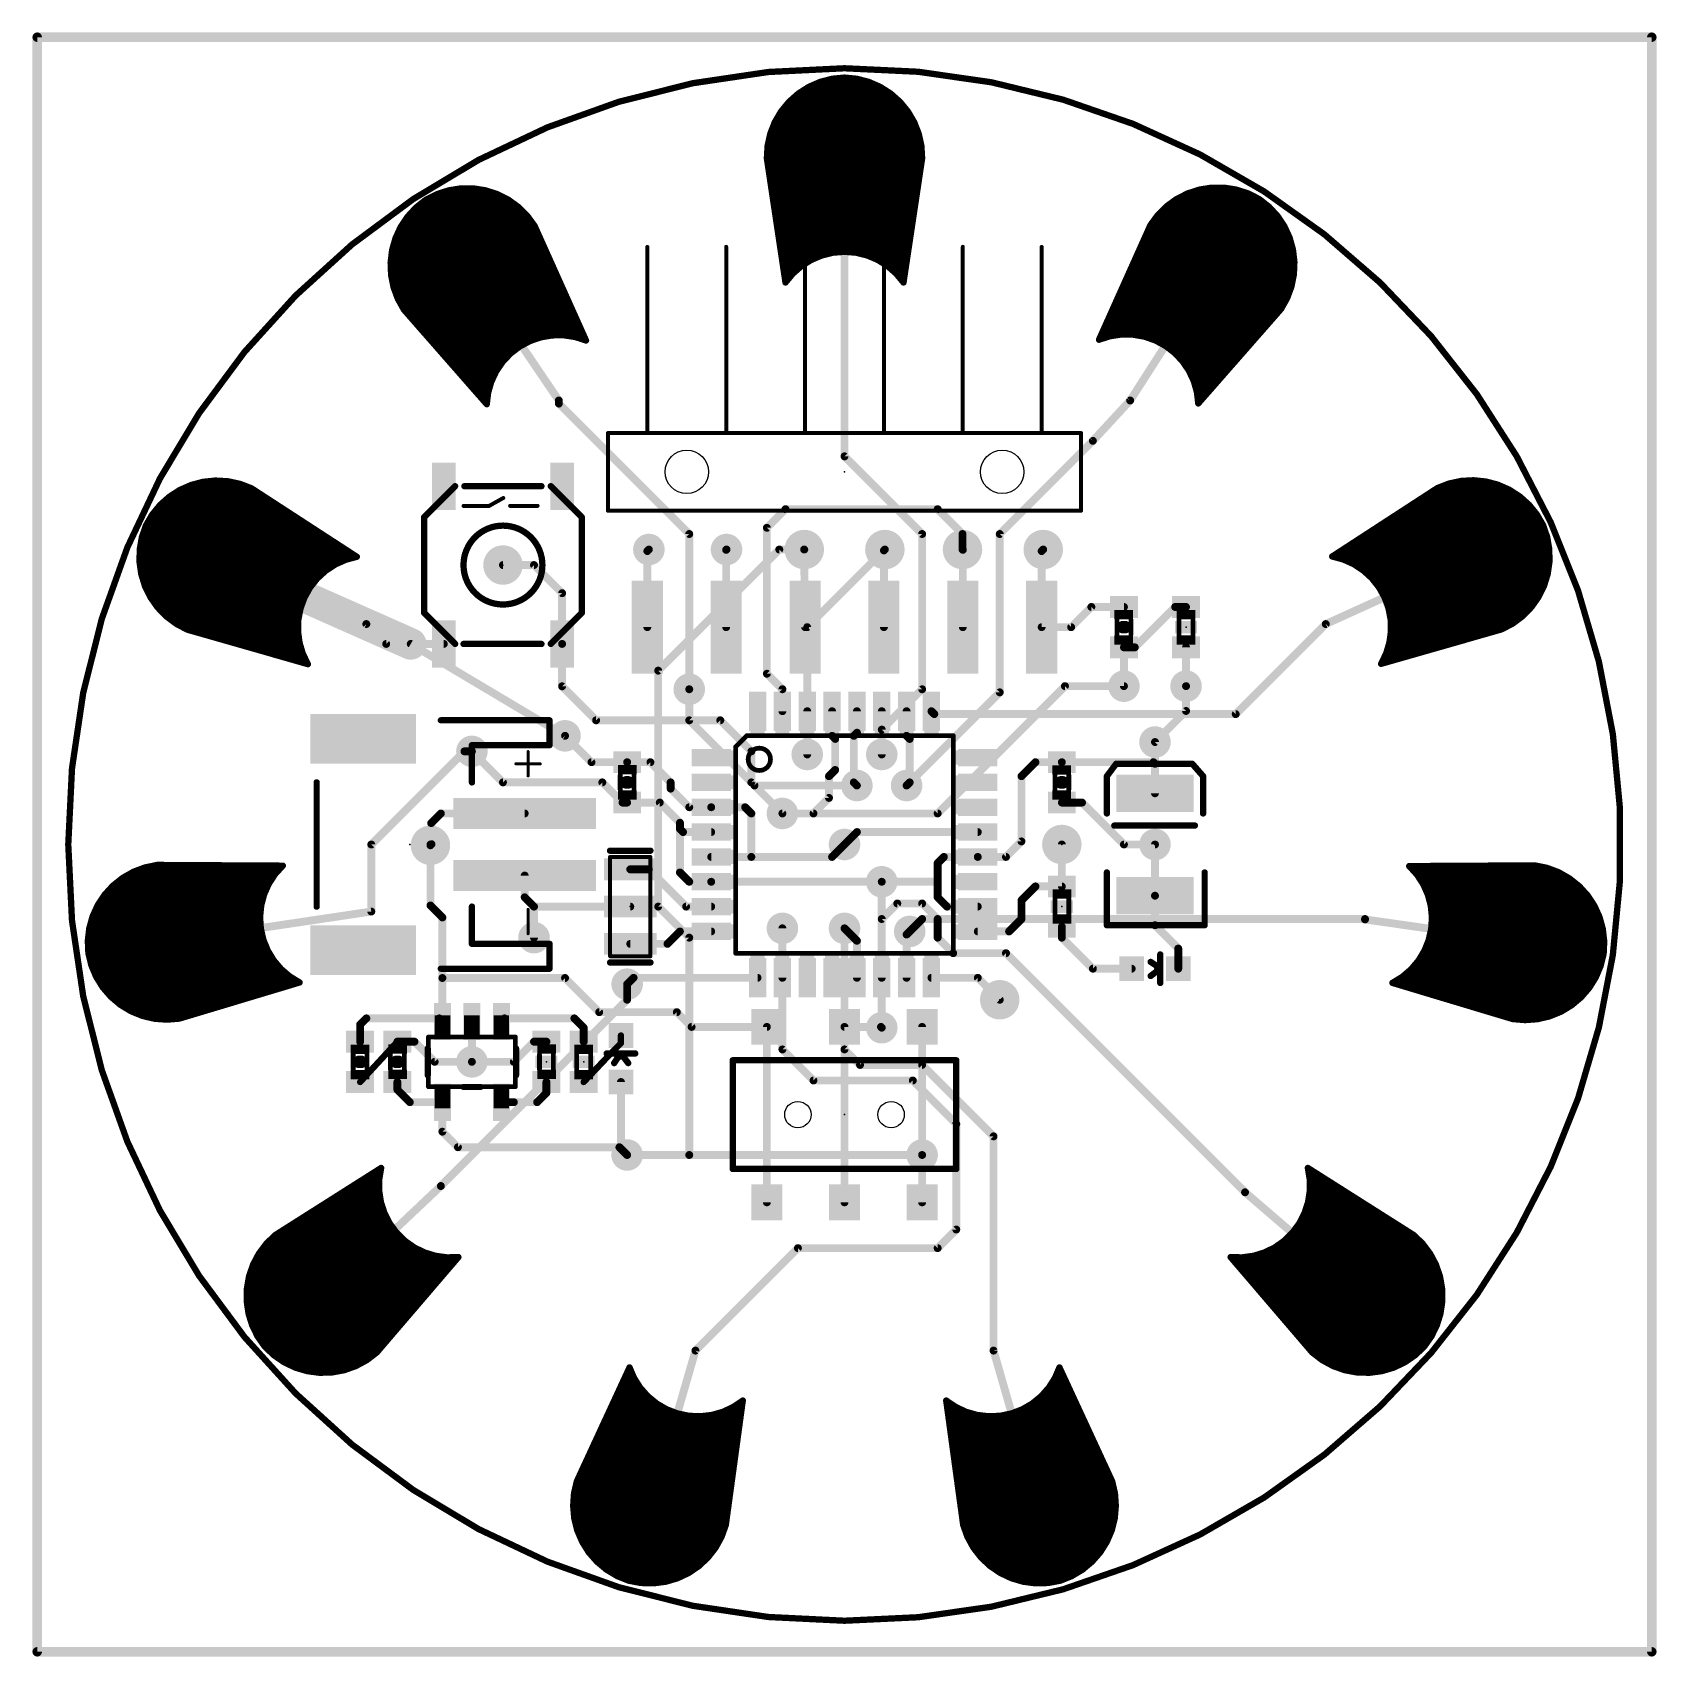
# Model space of a CAD drawing. Extents: x -26.2 to 26.2, y -26.2 to 26.2.
import ezdxf

# ---------------------------------------------------------------- set-up
doc = ezdxf.new("R2010")
doc.units = 0
for name, color, linetype in [('1', 12, 'CONTINUOUS'), ('16', 132, 'CONTINUOUS'), ('17', 110, 'CONTINUOUS'), ('18', 110, 'CONTINUOUS'), ('20', 53, 'CONTINUOUS'), ('21', 41, 'CONTINUOUS'), ('23', 53, 'CONTINUOUS'), ('24', 53, 'CONTINUOUS'), ('51', 53, 'CONTINUOUS')]:
    doc.layers.add(name, color=color, linetype=linetype)

# ---------------------------------------------------------------- blocks, each defined once
blk = doc.blocks.new('ROUNDP')
at = {"const_width": 0.5}
blk.add_lwpolyline([(0, -0.25, 1), (0, 0.25, 1), (0, -0.25)], format="xyb", dxfattribs=at)
blk = doc.blocks.new('RECT')
blk.add_solid([(-0.5, -0.5), (0.5, -0.5), (-0.5, 0.5), (0.5, 0.5)])
blk = doc.blocks.new('PIE')
at = {"const_width": 0.5}
blk.add_lwpolyline([(0, -0.25, 1), (0, 0.25, 1), (0, -0.25)], format="xyb", dxfattribs=at)
blk = doc.blocks.new('ROUNDV')
at = {"const_width": 0.5}
blk.add_lwpolyline([(0, -0.25, 1), (0, 0.25, 1), (0, -0.25)], format="xyb", dxfattribs=at)

msp = doc.modelspace()

# ---------------------------------------------------------------- linework, layer by layer
at = {"layer": '1'}
for points, const_width in [([(-0.7855, 24.5597), (-1.1522, 24.3993)], 0.2032), ([(-0.3983, 24.6608), (-0.7855, 24.5597)], 0.2032), ([(-0.6801, 24.5872), (0.6802, 24.5872)], 0.2032), ([(0, 24.7), (-0.3983, 24.6608)], 0.2032), ([(0.3983, 24.6608), (0, 24.7)], 0.2032), ([(0.7855, 24.5597), (0.3983, 24.6608)], 0.2032), ([(1.1522, 24.3993), (0.7855, 24.5597)], 0.2032), ([(-1.4893, 24.1835), (-1.7884, 23.9177)], 0.2032), ([(-1.721, 23.9776), (1.7211, 23.9776)], 0.2032), ([(-1.4923, 24.1808), (1.4924, 24.1808)], 0.2032), ([(-1.1522, 24.3993), (-1.4893, 24.1835)], 0.2032), ([(-1.1761, 24.384), (1.1762, 24.384)], 0.2032), ([(1.4893, 24.1836), (1.1522, 24.3993)], 0.2032), ([(1.7884, 23.9177), (1.4893, 24.1836)], 0.2032), ([(-2.0423, 23.6084), (-2.2447, 23.2631)], 0.2032), ([(-2.0641, 23.5712), (2.0641, 23.5712)], 0.2032), ([(-1.7884, 23.9177), (-2.0423, 23.6084)], 0.2032), ([(-1.906, 23.7744), (1.9061, 23.7744)], 0.2032), ([(2.0424, 23.6084), (1.7884, 23.9177)], 0.2032), ([(2.2447, 23.2631), (2.0424, 23.6084)], 0.2032), ([(-2.2447, 23.2631), (-2.3906, 22.8904)], 0.2032), ([(-2.3627, 22.9616), (2.3628, 22.9616)], 0.2032), ([(-2.2832, 23.1648), (2.2832, 23.1648)], 0.2032), ([(-2.1832, 23.368), (2.1833, 23.368)], 0.2032), ([(2.3906, 22.8904), (2.2447, 23.2631)], 0.2032), ([(-2.4764, 22.4995), (-2.5, 22.1)], 0.2032), ([(-2.3906, 22.8904), (-2.4764, 22.4995)], 0.2032), ([(-2.4642, 22.5552), (2.4642, 22.5552)], 0.2032), ([(-2.4196, 22.7584), (2.4196, 22.7584)], 0.2032), ([(2.4764, 22.4995), (2.3906, 22.8904)], 0.2032), ([(2.5, 22.1), (2.4764, 22.4995)], 0.2032), ([(-2.5, 22.1), (-1.9, 18.1)], 0.2032), ([(-2.4971, 22.1488), (2.4971, 22.1488)], 0.2032), ([(-2.4851, 22.352), (2.4851, 22.352)], 0.2032), ([(-2.4768, 21.9456), (2.4768, 21.9456)], 0.2032), ([(1.9, 18.1), (2.5, 22.1)], 0.2032), ([(-2.4464, 21.7424), (2.4464, 21.7424)], 0.2032), ([(-2.4159, 21.5392), (2.4159, 21.5392)], 0.2032), ([(-13.1324, 20.9427), (-13.4887, 20.7605)], 0.2032), ([(-13.158, 20.9296), (-11.1494, 20.9296)], 0.2032), ([(-12.7519, 21.0669), (-13.1324, 20.9427)], 0.2032), ([(-12.3567, 21.13), (-12.7519, 21.0669)], 0.2032), ([(-11.9565, 21.1305), (-12.3567, 21.13)], 0.2032), ([(-11.5611, 21.0684), (-11.9565, 21.1305)], 0.2032), ([(-11.1803, 20.9453), (-11.5611, 21.0684)], 0.2032), ([(-10.8235, 20.7641), (-11.1803, 20.9453)], 0.2032), ([(-2.3854, 21.336), (2.3854, 21.336)], 0.2032), ([(-2.3549, 21.1328), (2.3549, 21.1328)], 0.2032), ([(-2.3244, 20.9296), (2.3244, 20.9296)], 0.2032), ([(11.0523, 20.9692), (10.6955, 20.788)], 0.2032), ([(10.9743, 20.9296), (13.0769, 20.9296)], 0.2032), ([(11.4331, 21.0924), (11.0523, 20.9692)], 0.2032), ([(11.8285, 21.1545), (11.4331, 21.0924)], 0.2032), ([(11.6904, 21.1328), (12.3612, 21.1328)], 0.2032), ([(12.2287, 21.154), (11.8285, 21.1545)], 0.2032), ([(12.6239, 21.0908), (12.2287, 21.154)], 0.2032), ([(13.0044, 20.9667), (12.6239, 21.0908)], 0.2032), ([(13.3607, 20.7845), (13.0044, 20.9667)], 0.2032), ([(-13.8027, 20.5123), (-14.0739, 20.2181)], 0.2032), ([(-13.98, 20.32), (-10.2895, 20.32)], 0.2032), ([(-13.4887, 20.7605), (-13.8027, 20.5123)], 0.2032), ([(-13.7889, 20.5232), (-10.4933, 20.5232)], 0.2032), ([(-13.5319, 20.7264), (-10.7715, 20.7264)], 0.2032), ([(-10.4994, 20.5293), (-10.8235, 20.7641)], 0.2032), ([(-10.216, 20.2467), (-10.4994, 20.5293)], 0.2032), ([(-2.294, 20.7264), (2.294, 20.7264)], 0.2032), ([(-2.2635, 20.5232), (2.2635, 20.5232)], 0.2032), ([(-2.233, 20.32), (2.233, 20.32)], 0.2032), ([(10.3714, 20.5532), (10.088, 20.2706)], 0.2032), ([(10.1375, 20.32), (13.8742, 20.32)], 0.2032), ([(10.3413, 20.5232), (13.6868, 20.5232)], 0.2032), ([(10.6955, 20.788), (10.3714, 20.5532)], 0.2032), ([(10.6104, 20.7264), (13.4343, 20.7264)], 0.2032), ([(13.6747, 20.5364), (13.3607, 20.7845)], 0.2032), ([(13.946, 20.2421), (13.6747, 20.5364)], 0.2032), ([(-14.2959, 19.885), (-14.4629, 19.5214)], 0.2032), ([(-14.0739, 20.2181), (-14.2959, 19.885)], 0.2032), ([(-14.2768, 19.9136), (-9.976, 19.9136)], 0.2032), ([(-14.1414, 20.1168), (-10.1214, 20.1168)], 0.2032), ([(-9.9803, 19.9232), (-10.216, 20.2467)], 0.2032), ([(-8.3243, 16.233), (-9.9803, 19.9232)], 0.2032), ([(-2.2025, 20.1168), (2.2025, 20.1168)], 0.2032), ([(-2.172, 19.9136), (2.172, 19.9136)], 0.2032), ([(9.8523, 19.9472), (8.1963, 16.257)], 0.2032), ([(9.8372, 19.9136), (14.1649, 19.9136)], 0.2032), ([(10.088, 20.2706), (9.8523, 19.9472)], 0.2032), ([(9.9759, 20.1168), (14.0295, 20.1168)], 0.2032), ([(14.1679, 19.9091), (13.946, 20.2421)], 0.2032), ([(14.335, 19.5454), (14.1679, 19.9091)], 0.2032), ([(-14.4629, 19.5214), (-14.5711, 19.1361)], 0.2032), ([(-14.5239, 19.304), (-9.7024, 19.304)], 0.2032), ([(-14.4669, 19.5072), (-9.7936, 19.5072)], 0.2032), ([(-14.3761, 19.7104), (-9.8848, 19.7104)], 0.2032), ([(-2.1416, 19.7104), (2.1416, 19.7104)], 0.2032), ([(-2.1111, 19.5072), (2.1111, 19.5072)], 0.2032), ([(-2.0806, 19.304), (2.0806, 19.304)], 0.2032), ([(9.5637, 19.304), (14.4027, 19.304)], 0.2032), ([(9.6549, 19.5072), (14.3457, 19.5072)], 0.2032), ([(9.7461, 19.7104), (14.2592, 19.7104)], 0.2032), ([(14.4431, 19.1601), (14.335, 19.5454)], 0.2032), ([(-14.5711, 19.1361), (-14.6176, 18.7386)], 0.2032), ([(-14.6176, 18.7386), (-14.6014, 18.3387)], 0.2032), ([(-14.599, 18.8976), (-9.5201, 18.8976)], 0.2032), ([(-14.5752, 19.1008), (-9.6112, 19.1008)], 0.2032), ([(-2.0501, 19.1008), (2.0501, 19.1008)], 0.2032), ([(-2.0196, 18.8976), (-0.906, 18.8976)], 0.2032), ([(-1.3853, 18.6306), (-1.0712, 18.8277)], 0.2032), ([(-1.0712, 18.8277), (-0.7298, 18.9722)], 0.2032), ([(-0.7298, 18.9722), (-0.3696, 19.0604)], 0.2032), ([(-0.3696, 19.0604), (0, 19.09)], 0.2032), ([(0, 19.09), (0.3696, 19.0604)], 0.2032), ([(0.3696, 19.0604), (0.7298, 18.9722)], 0.2032), ([(0.7298, 18.9722), (1.0712, 18.8277)], 0.2032), ([(0.906, 18.8976), (2.0196, 18.8976)], 0.2032), ([(1.0712, 18.8277), (1.3853, 18.6306)], 0.2032), ([(9.3813, 18.8976), (14.4738, 18.8976)], 0.2032), ([(9.4725, 19.1008), (14.45, 19.1008)], 0.2032), ([(14.4896, 18.7626), (14.4431, 19.1601)], 0.2032), ([(14.4734, 18.3627), (14.4896, 18.7626)], 0.2032), ([(-14.6158, 18.6944), (-9.4289, 18.6944)], 0.2032), ([(-14.6076, 18.4912), (-9.3377, 18.4912)], 0.2032), ([(-14.6014, 18.3387), (-14.5228, 17.9462)], 0.2032), ([(-14.5912, 18.288), (-9.2465, 18.288)], 0.2032), ([(-9.2, 14.3), (-11.8518, 18.2108)], 0.254), ([(-1.9892, 18.6944), (-1.2836, 18.6944)], 0.2032), ([(-1.9587, 18.4912), (-1.544, 18.4912)], 0.2032), ([(-1.9282, 18.288), (-1.7448, 18.288)], 0.2032), ([(-1.9, 18.1), (-1.6639, 18.3859)], 0.2032), ([(-1.6639, 18.3859), (-1.3853, 18.6306)], 0.2032), ([(1.2836, 18.6944), (1.9892, 18.6944)], 0.2032), ([(1.3853, 18.6306), (1.6639, 18.3859)], 0.2032), ([(1.544, 18.4912), (1.9587, 18.4912)], 0.2032), ([(1.6639, 18.3859), (1.9, 18.1)], 0.2032), ([(1.7448, 18.288), (1.9282, 18.288)], 0.2032), ([(9.1077, 18.288), (14.4585, 18.288)], 0.2032), ([(9.1989, 18.4912), (14.4786, 18.4912)], 0.2032), ([(9.2901, 18.6944), (14.4869, 18.6944)], 0.2032), ([(14.3948, 17.9702), (14.4734, 18.3627)], 0.2032), ([(-14.5506, 18.0848), (-9.1553, 18.0848)], 0.2032), ([(-14.5228, 17.9462), (-14.3838, 17.5709)], 0.2032), ([(-14.4989, 17.8816), (-9.0641, 17.8816)], 0.2032), ([(8.9253, 17.8816), (14.362, 17.8816)], 0.2032), ([(9.0165, 18.0848), (14.4178, 18.0848)], 0.2032), ([(14.2559, 17.5949), (14.3948, 17.9702)], 0.2032), ([(-14.4236, 17.6784), (-8.9729, 17.6784)], 0.2032), ([(-14.3838, 17.5709), (-14.1879, 17.222)], 0.2032), ([(-14.3301, 17.4752), (-8.8817, 17.4752)], 0.2032), ([(-14.216, 17.272), (-8.7905, 17.272)], 0.2032), ([(-14.1879, 17.222), (-11.522, 14.1801)], 0.2032), ([(8.6518, 17.272), (14.0745, 17.272)], 0.2032), ([(8.743, 17.4752), (14.1886, 17.4752)], 0.2032), ([(8.8341, 17.6784), (14.2868, 17.6784)], 0.2032), ([(11.394, 14.2041), (14.0599, 17.246)], 0.2032), ([(14.0599, 17.246), (14.2559, 17.5949)], 0.2032), ([(-14.0536, 17.0688), (-8.6993, 17.0688)], 0.2032), ([(-13.8755, 16.8656), (-8.6081, 16.8656)], 0.2032), ([(-13.6974, 16.6624), (-8.517, 16.6624)], 0.2032), ([(8.3782, 16.6624), (13.5484, 16.6624)], 0.2032), ([(8.4694, 16.8656), (13.7265, 16.8656)], 0.2032), ([(8.5606, 17.0688), (13.9046, 17.0688)], 0.2032), ([(-13.5194, 16.4592), (-8.4258, 16.4592)], 0.2032), ([(-13.3413, 16.256), (-10.0097, 16.256)], 0.2032), ([(-10.458, 16.0397), (-10.1309, 16.2144)], 0.2032), ([(-10.1309, 16.2144), (-9.7802, 16.3347)], 0.2032), ([(-9.7802, 16.3347), (-9.4148, 16.3976)], 0.2032), ([(-9.4148, 16.3976), (-9.044, 16.4014)], 0.2032), ([(-9.044, 16.4014), (-8.6774, 16.3461)], 0.2032), ([(-8.6774, 16.3461), (-8.3243, 16.233)], 0.2032), ([(-8.396, 16.256), (-8.3346, 16.256)], 0.2032), ([(8.1963, 16.257), (8.5494, 16.3701)], 0.2032), ([(8.287, 16.4592), (13.3703, 16.4592)], 0.2032), ([(8.5494, 16.3701), (8.916, 16.4254)], 0.2032), ([(8.916, 16.4254), (9.2868, 16.4216)], 0.2032), ([(9.2868, 16.4216), (9.6522, 16.3587)], 0.2032), ([(9.6522, 16.3587), (10.0029, 16.2384)], 0.2032), ([(9.9516, 16.256), (13.1923, 16.256)], 0.2032), ([(10.0029, 16.2384), (10.33, 16.0637)], 0.2032), ([(-13.1632, 16.0528), (-10.4334, 16.0528)], 0.2032), ([(-12.9851, 15.8496), (-10.7076, 15.8496)], 0.2032), ([(-12.807, 15.6464), (-10.9132, 15.6464)], 0.2032), ([(-11.0084, 15.5463), (-10.753, 15.815)], 0.2032), ([(-10.753, 15.815), (-10.458, 16.0397)], 0.2032), ([(10.33, 16.0637), (10.625, 15.839)], 0.2032), ([(10.3442, 16.0528), (13.0142, 16.0528)], 0.2032), ([(10.6111, 15.8496), (12.8361, 15.8496)], 0.2032), ([(10.625, 15.839), (10.8804, 15.5703)], 0.2032), ([(10.808, 15.6464), (12.658, 15.6464)], 0.2032), ([(-12.629, 15.4432), (-11.0789, 15.4432)], 0.2032), ([(-12.4509, 15.24), (-11.2178, 15.24)], 0.2032), ([(-11.3755, 14.9047), (-11.2177, 15.2402)], 0.2032), ([(-11.2177, 15.2402), (-11.0084, 15.5463)], 0.2032), ([(10.8804, 15.5703), (11.0897, 15.2642)], 0.2032), ([(10.9673, 15.4432), (12.4799, 15.4432)], 0.2032), ([(11.0897, 15.2642), (11.2475, 14.9287)], 0.2032), ([(11.1011, 15.24), (12.3018, 15.24)], 0.2032), ([(-12.2728, 15.0368), (-11.3134, 15.0368)], 0.2032), ([(-12.0947, 14.8336), (-11.3959, 14.8336)], 0.2032), ([(-11.9166, 14.6304), (-11.4542, 14.6304)], 0.2032), ([(-11.522, 14.1801), (-11.4778, 14.5483)], 0.2032), ([(-11.4778, 14.5483), (-11.3755, 14.9047)], 0.2032), ([(11.1966, 15.0368), (12.1238, 15.0368)], 0.2032), ([(11.2475, 14.9287), (11.3498, 14.5723)], 0.2032), ([(11.2748, 14.8336), (11.9457, 14.8336)], 0.2032), ([(11.3331, 14.6304), (11.7676, 14.6304)], 0.2032), ([(11.3498, 14.5723), (11.394, 14.2041)], 0.2032), ([(-11.7386, 14.4272), (-11.4924, 14.4272)], 0.2032), ([(-11.5605, 14.224), (-11.5167, 14.224)], 0.2032), ([(-9.2, 14.2), (-9.2, 14.3)], 0.254), ([(-5, 10), (-9.2, 14.2)], 0.254), ([(11.3672, 14.4272), (11.5895, 14.4272)], 0.2032), ([(11.3916, 14.224), (11.4114, 14.224)], 0.2032), ([(-21.4124, 11.4151), (-21.7485, 11.1979)], 0.2032), ([(-21.0464, 11.5771), (-21.4124, 11.4151)], 0.2032), ([(-20.6596, 11.6799), (-21.0464, 11.5771)], 0.2032), ([(-21.0264, 11.5824), (-19.3862, 11.5824)], 0.2032), ([(-20.2615, 11.7208), (-20.6596, 11.6799)], 0.2032), ([(-19.8619, 11.699), (-20.2615, 11.7208)], 0.2032), ([(-19.4706, 11.615), (-19.8619, 11.699)], 0.2032), ([(-19.0973, 11.4708), (-19.4706, 11.615)], 0.2032), ([(-15.7062, 9.266), (-19.0973, 11.4708)], 0.2032), ([(19.0973, 11.4808), (15.7062, 9.276)], 0.2032), ([(19.4706, 11.625), (19.0973, 11.4808)], 0.2032), ([(19.3603, 11.5824), (21.0569, 11.5824)], 0.2032), ([(19.8619, 11.709), (19.4706, 11.625)], 0.2032), ([(20.2615, 11.7308), (19.8619, 11.709)], 0.2032), ([(20.6596, 11.6898), (20.2615, 11.7308)], 0.2032), ([(21.0464, 11.5871), (20.6596, 11.6898)], 0.2032), ([(21.4123, 11.4251), (21.0464, 11.5871)], 0.2032), ([(21.7485, 11.2078), (21.4123, 11.4251)], 0.2032), ([(-22.0465, 10.9307), (-22.299, 10.6202)], 0.2032), ([(-21.7485, 11.1979), (-22.0465, 10.9307)], 0.2032), ([(-21.9995, 10.9728), (-18.3313, 10.9728)], 0.2032), ([(-21.7729, 11.176), (-18.6439, 11.176)], 0.2032), ([(-21.4679, 11.3792), (-18.9564, 11.3792)], 0.2032), ([(18.316, 10.9728), (22.0106, 10.9728)], 0.2032), ([(18.6285, 11.176), (21.784, 11.176)], 0.2032), ([(18.941, 11.3792), (21.4833, 11.3792)], 0.2032), ([(22.0465, 10.9407), (21.7485, 11.2078)], 0.2032), ([(22.299, 10.6302), (22.0465, 10.9407)], 0.2032), ([(-22.299, 10.6202), (-22.4999, 10.2741)], 0.2032), ([(-22.4482, 10.3632), (-17.3937, 10.3632)], 0.2032), ([(-22.3303, 10.5664), (-17.7063, 10.5664)], 0.2032), ([(-22.1775, 10.7696), (-18.0188, 10.7696)], 0.2032), ([(-2.5, 10.2), (-1.9, 10.8)], 0.254), ([(-1.9, 10.8), (3, 10.8)], 0.254), ([(3, 10.8), (3.8, 10)], 0.254), ([(17.3784, 10.3632), (22.454, 10.3632)], 0.2032), ([(17.6909, 10.5664), (22.336, 10.5664)], 0.2032), ([(18.0034, 10.7696), (22.1856, 10.7696)], 0.2032), ([(22.4999, 10.2841), (22.299, 10.6302)], 0.2032), ([(-22.6293, 9.8954), (-22.698, 9.5011)], 0.2032), ([(-22.4999, 10.2741), (-22.6293, 9.8954)], 0.2032), ([(-22.6083, 9.9568), (-16.7687, 9.9568)], 0.2032), ([(-22.5389, 10.16), (-17.0812, 10.16)], 0.2032), ([(-5, 5), (-5, 10)], 0.254), ([(-2.5, 5.5), (-2.5, 10.2)], 0.254), ([(3.8, 10), (3.8, 9.5)], 0.254), ([(16.7533, 9.9568), (22.6118, 9.9568)], 0.2032), ([(17.0658, 10.16), (22.5423, 10.16)], 0.2032), ([(22.6294, 9.9054), (22.4999, 10.2841)], 0.2032), ([(22.698, 9.5111), (22.6294, 9.9054)], 0.2032), ([(-22.698, 9.5011), (-22.7041, 9.1009)], 0.2032), ([(-22.7003, 9.3472), (-15.8311, 9.3472)], 0.2032), ([(-22.6894, 9.5504), (-16.1436, 9.5504)], 0.2032), ([(-22.654, 9.7536), (-16.4561, 9.7536)], 0.2032), ([(-6.35, 9.45), (-6.3, 9.5)], 0.254), ([(-6.35, 7), (-6.35, 9.45)], 0.254), ([(-3.81, 9.49), (-3.8, 9.5)], 0.254), ([(-3.81, 7), (-3.81, 9.49)], 0.254), ([(-1.3, 9.5), (-1.27, 7)], 0.254), ([(1.3, 9.5), (1.27, 9.47)], 0.254), ([(1.27, 9.47), (1.27, 7)], 0.254), ([(3.8, 9.5), (3.81, 9.49)], 0.254), ([(3.81, 9.49), (3.81, 7)], 0.254), ([(6.35, 9.45), (6.4, 9.5)], 0.254), ([(6.35, 7), (6.35, 9.45)], 0.254), ([(15.8157, 9.3472), (22.7005, 9.3472)], 0.2032), ([(16.1282, 9.5504), (22.6911, 9.5504)], 0.2032), ([(16.4408, 9.7536), (22.6558, 9.7536)], 0.2032), ([(22.7041, 9.1109), (22.698, 9.5111)], 0.2032), ([(-22.7041, 9.1009), (-22.6475, 8.7047)], 0.2032), ([(-22.7034, 9.144), (-16.1217, 9.144)], 0.2032), ([(-22.6812, 8.9408), (-16.5191, 8.9408)], 0.2032), ([(-19.7427, 9.0176), (-15.4, 7.1)], 0.254), ([(-16.9851, 8.5628), (-16.7121, 8.8136)], 0.2032), ([(-16.7121, 8.8136), (-16.4025, 9.0177)], 0.2032), ([(-16.4025, 9.0177), (-16.0643, 9.1698)], 0.2032), ([(-16.0643, 9.1698), (-15.7062, 9.266)], 0.2032), ([(-10, 9), (-11, 9)], 0.254), ([(-9.095, 8.095), (-10, 9)], 0.254), ([(15.5, 7.1), (19.7427, 9.0276)], 0.254), ([(15.7062, 9.276), (16.0643, 9.1798)], 0.2032), ([(16.0643, 9.1798), (16.4025, 9.0277)], 0.2032), ([(16.1439, 9.144), (22.7036, 9.144)], 0.2032), ([(16.4025, 9.0277), (16.7121, 8.8236)], 0.2032), ([(16.5343, 8.9408), (22.6798, 8.9408)], 0.2032), ([(16.7121, 8.8236), (16.9851, 8.5728)], 0.2032), ([(22.6475, 8.7147), (22.7041, 9.1109)], 0.2032), ([(-22.6522, 8.7376), (-16.7949, 8.7376)], 0.2032), ([(-22.6475, 8.7047), (-22.5297, 8.3223)], 0.2032), ([(-22.595, 8.5344), (-17.0076, 8.5344)], 0.2032), ([(-22.5324, 8.3312), (-17.1678, 8.3312)], 0.2032), ([(-22.5297, 8.3223), (-22.3535, 7.9629)], 0.2032), ([(-17.395, 7.9477), (-17.2148, 8.2717)], 0.2032), ([(-17.2148, 8.2717), (-16.9851, 8.5628)], 0.2032), ([(16.8057, 8.7376), (22.6508, 8.7376)], 0.2032), ([(16.9851, 8.5728), (17.2148, 8.2817)], 0.2032), ([(17.0155, 8.5344), (22.592, 8.5344)], 0.2032), ([(17.1757, 8.3312), (22.5292, 8.3312)], 0.2032), ([(17.2148, 8.2817), (17.395, 7.9577)], 0.2032), ([(22.3535, 7.9729), (22.5297, 8.3323)], 0.2032), ([(22.5297, 8.3323), (22.6475, 8.7147)], 0.2032), ([(-22.4344, 8.128), (-17.2947, 8.128)], 0.2032), ([(-22.3535, 7.9629), (-22.1232, 7.6356)], 0.2032), ([(-22.3266, 7.9248), (-17.4033, 7.9248)], 0.2032), ([(-17.5213, 7.599), (-17.395, 7.9477)], 0.2032), ([(-9.095, 6.46), (-9.095, 8.095)], 0.254), ([(17.3003, 8.128), (22.4295, 8.128)], 0.2032), ([(17.395, 7.9577), (17.5213, 7.609)], 0.2032), ([(17.4069, 7.9248), (22.3196, 7.9248)], 0.2032), ([(22.1232, 7.6456), (22.3535, 7.9729)], 0.2032), ([(-22.1837, 7.7216), (-17.4769, 7.7216)], 0.2032), ([(-22.1232, 7.6356), (-21.8446, 7.3483)], 0.2032), ([(-22.0096, 7.5184), (-17.5366, 7.5184)], 0.2032), ([(-21.8446, 7.3483), (-21.5245, 7.1081)], 0.2032), ([(-21.8005, 7.3152), (-17.5751, 7.3152)], 0.2032), ([(-17.6005, 6.8641), (-17.5904, 7.2347)], 0.2032), ([(-17.5904, 7.2347), (-17.5213, 7.599)], 0.2032), ([(7.3, 7), (7.95, 7.65)], 0.254), ([(7.95, 7.65), (9, 7.65)], 0.254), ([(9.35, 6.35), (10.65, 7.65)], 0.254), ([(10.65, 7.65), (11, 7.65)], 0.254), ([(17.4805, 7.7216), (22.1767, 7.7216)], 0.2032), ([(17.5213, 7.609), (17.5904, 7.2447)], 0.2032), ([(17.5385, 7.5184), (21.9999, 7.5184)], 0.2032), ([(17.577, 7.3152), (21.7872, 7.3152)], 0.2032), ([(17.5904, 7.2447), (17.6005, 6.8741)], 0.2032), ([(21.5245, 7.1181), (21.8446, 7.3583)], 0.2032), ([(21.8446, 7.3583), (22.1232, 7.6456)], 0.2032), ([(-21.5296, 7.112), (-17.5937, 7.112)], 0.2032), ([(-21.5245, 7.1081), (-21.1707, 6.921)], 0.2032), ([(-21.1707, 6.921), (-17.2821, 5.8082)], 0.2032), ([(-21.1282, 6.9088), (-17.5993, 6.9088)], 0.2032), ([(-20.4181, 6.7056), (-17.5793, 6.7056)], 0.2032), ([(-17.5514, 6.4966), (-17.6005, 6.8641)], 0.2032), ([(-15.4, 7.1), (-14.76, 6.46)], 0.254), ([(6.35, 7), (7.3, 7)], 0.254), ([(12.6, 4.2), (15.5, 7.1)], 0.254), ([(17.2821, 5.8182), (21.1707, 6.931)], 0.2032), ([(17.6005, 6.8741), (17.5514, 6.5066)], 0.2032), ([(17.578, 6.7056), (20.3832, 6.7056)], 0.2032), ([(17.594, 7.112), (21.5129, 7.112)], 0.2032), ([(17.5996, 6.9088), (21.0932, 6.9088)], 0.2032), ([(21.1707, 6.931), (21.5245, 7.1181)], 0.2032), ([(-19.708, 6.5024), (-17.5522, 6.5024)], 0.2032), ([(-18.9979, 6.2992), (-17.4919, 6.2992)], 0.2032), ([(-17.4444, 6.1416), (-17.5514, 6.4966)], 0.2032), ([(-14.76, 6.46), (-12.905, 6.46)], 0.254), ([(-9.095, 5.095), (-9.095, 6.46)], 0.254), ([(9, 5.1), (9, 6.35)], 0.254), ([(9, 6.35), (9.35, 6.35)], 0.254), ([(11, 5.1), (11, 6.35)], 0.254), ([(17.5514, 6.5066), (17.4444, 6.1516)], 0.2032), ([(17.4889, 6.2992), (18.963, 6.2992)], 0.2032), ([(17.5502, 6.5024), (19.6731, 6.5024)], 0.2032), ([(-18.2879, 6.096), (-17.4222, 6.096)], 0.2032), ([(-17.5778, 5.8928), (-17.3233, 5.8928)], 0.2032), ([(-17.2821, 5.8082), (-17.4444, 6.1416)], 0.2032), ([(17.4444, 6.1516), (17.2821, 5.8182)], 0.2032), ([(17.3184, 5.8928), (17.5428, 5.8928)], 0.2032), ([(17.4173, 6.096), (18.2529, 6.096)], 0.2032), ([(-2, 5), (-2.5, 5.5)], 0.254), ([(-8, 4), (-9.095, 5.095)], 0.254), ([(-2, 4.2926), (-2, 5)], 0.254), ([(-1.2, 4.2926), (-1.2, 2.9)], 0.254), ([(-0.4, 3.5), (-0.4, 4.2926)], 0.254), ([(0.4, 3.6), (0.4, 4.2926)], 0.254), ([(1.2, 4.2926), (1.2, 2.9)], 0.254), ([(2, 3.5), (2, 4.2926)], 0.254), ([(2.8, 4.2926), (2.8926, 4.2)], 0.254), ([(2.8926, 4.2), (12.6, 4.2)], 0.254), ([(-4, 4), (-8, 4)], 0.254), ([(-3, 3), (-4, 4)], 0.254), ([(0.3, 3.5), (0.4, 3.6)], 0.254), ([(-8.15, 2.65), (-9, 3.5)], 0.254), ([(-0.3, 3.4), (-0.4, 3.5)], 0.254), ([(-0.3, 2.4), (-0.3, 3.4)], 0.254), ([(0.3, 2), (0.3, 3.5)], 0.254), ([(2.1, 3.4), (2, 3.5)], 0.254), ([(2.1, 2), (2.1, 3.4)], 0.254), ([(10, 2.6), (10, 3.3)], 0.254), ([(-11, 2), (-12, 3)], 0.254), ([(-7, 2.65), (-8.15, 2.65)], 0.254), ([(-6.25, 2.65), (-7, 2.65)], 0.254), ([(-5.6, 2), (-6.25, 2.65)], 0.254), ([(-3, 2), (-3, 3)], 0.254), ([(5.7, 2.2), (6.15, 2.65)], 0.254), ([(6.15, 2.65), (7, 2.65)], 0.254), ([(7, 2.65), (9.95, 2.65)], 0.254), ([(9.95, 2.65), (10, 2.6)], 0.254), ([(10, 2.6), (10, 1.65)], 0.254), ([(-7.8, 2), (-11, 2)], 0.254), ([(-7.15, 1.35), (-7.8, 2)], 0.254), ([(-5.6, 1.8), (-5.6, 2)], 0.254), ([(-2, 1), (-3, 2)], 0.254), ([(-0.5, 2.2), (-0.3, 2.4)], 0.254), ([(-0.5, 1.5), (-0.5, 2.2)], 0.254), ([(0.4, 1.9), (0.3, 2)], 0.254), ([(2, 1.9), (2.1, 2)], 0.254), ([(5.7, 0.1), (5.7, 2.2)], 0.254), ([(-5, 1.2), (-5.6, 1.8)], 0.254), ([(-1, 1), (-0.5, 1.5)], 0.254), ([(-13.3, 0.7), (-13, 1)], 0.254), ([(-13, 1), (-10.3, 1)], 0.254), ([(-7, 1.35), (-7.15, 1.35)], 0.254), ([(-5.95, 1.35), (-7, 1.35)], 0.254), ([(-5.3, 0.7), (-5.95, 1.35)], 0.254), ([(-4.2926, 1.2), (-5, 1.2)], 0.254), ([(-3.2, 1.2), (-4.2926, 1.2)], 0.254), ([(-3, 1), (-3.2, 1.2)], 0.254), ([(-3, -0.4), (-3, 1)], 0.254), ([(-2, 1), (-1, 1)], 0.254), ([(7, 1.35), (7.65, 1.35)], 0.254), ([(7.65, 1.35), (9, 0)], 0.254), ([(-13.3096, 0.6904), (-13.3, 0.7)], 0.254), ([(-13.3096, 0), (-13.3096, 0.6904)], 0.254), ([(-13.3, 0.0096), (-13.3, 0.7)], 0.254), ([(-5.3, 0.5), (-5.3, 0.7)], 0.254), ([(-5.3, -0.9), (-5.3, 0.5)], 0.254), ([(-5.3, 0.5), (-5.2, 0.4)], 0.254), ([(-5.2, 0.4), (-4.2926, 0.4)], 0.254), ([(0, 0), (0.4, 0.4)], 0.254), ([(0.4, 0.4), (4.2926, 0.4)], 0.254), ([(-13.335, -0.0254), (-13.3096, 0)], 0.254), ([(-13.335, -1.965), (-13.335, -0.0254)], 0.254), ([(-13.3096, 0), (-13.3, 0.0096)], 0.254), ([(0, 0), (-0.4, -0.4)], 0.254), ([(5.2, -0.4), (5.7, 0.1)], 0.254), ([(7, -1.35), (7, 0)], 0.254), ([(9, 0), (10, 0)], 0.254), ([(10, 0), (10, -1.65)], 0.254), ([(-3, -0.4), (-4.2926, -0.4)], 0.254), ([(-0.4, -0.4), (-3, -0.4)], 0.254), ([(3, -0.6), (3.2, -0.4)], 0.254), ([(3, -1.2), (3, -0.6)], 0.254), ([(3.2, -0.4), (4.2926, -0.4)], 0.254), ([(4.2926, -0.4), (5.2, -0.4)], 0.254), ([(-23.2493, -1.0772), (-23.5622, -1.3267)], 0.2032), ([(-22.9012, -0.8796), (-23.2493, -1.0772)], 0.2032), ([(-23.1415, -1.016), (-18.378, -1.016)], 0.2032), ([(-22.5266, -0.7389), (-22.9012, -0.8796)], 0.2032), ([(-22.7233, -0.8128), (-18.2087, -0.8128)], 0.2032), ([(-22.1345, -0.6586), (-22.5266, -0.7389)], 0.2032), ([(-18.0898, -0.682), (-22.1345, -0.6586)], 0.2032), ([(-18.5415, -1.2671), (-18.3391, -0.9564)], 0.2032), ([(-18.3391, -0.9564), (-18.0898, -0.682)], 0.2032), ([(-10.3, -1.7), (-10.3, -1)], 0.254), ([(-6.3, -0.8), (-6.9, -0.8)], 0.254), ([(-5.1, -2), (-6.3, -0.8)], 0.254), ([(-5, -1.2), (-5.3, -0.9)], 0.254), ([(22.2325, -0.6726), (18.1878, -0.696)], 0.2032), ([(18.1878, -0.696), (18.4371, -0.9704)], 0.2032), ([(18.294, -0.8128), (22.7839, -0.8128)], 0.2032), ([(18.4371, -0.9704), (18.6395, -1.2811)], 0.2032), ([(18.4669, -1.016), (23.2148, -1.016)], 0.2032), ([(22.6245, -0.753), (22.2325, -0.6726)], 0.2032), ([(22.9992, -0.8936), (22.6245, -0.753)], 0.2032), ([(23.3473, -1.0912), (22.9992, -0.8936)], 0.2032), ([(23.6601, -1.3407), (23.3473, -1.0912)], 0.2032), ([(-23.8321, -1.6221), (-24.0526, -1.9562)], 0.2032), ([(-23.8344, -1.6256), (-18.697, -1.6256)], 0.2032), ([(-23.5622, -1.3267), (-23.8321, -1.6221)], 0.2032), ([(-23.6496, -1.4224), (-18.6104, -1.4224)], 0.2032), ([(-23.4274, -1.2192), (-18.5104, -1.2192)], 0.2032), ([(-18.7861, -1.9646), (-18.6918, -1.606)], 0.2032), ([(-18.6918, -1.606), (-18.5415, -1.2671)], 0.2032), ([(-4.2926, -1.2), (-5, -1.2)], 0.254), ([(1.2, -1.2), (-4.2926, -1.2)], 0.254), ([(1.2, -1.2), (3, -1.2)], 0.254), ([(3, -1.2), (3, -1.7)], 0.254), ([(5.7, -1.8), (6.15, -1.35)], 0.254), ([(6.15, -1.35), (7, -1.35)], 0.254), ([(10, -1.65), (10, -2.6)], 0.254), ([(18.5992, -1.2192), (23.5078, -1.2192)], 0.2032), ([(18.6395, -1.2811), (18.7898, -1.62)], 0.2032), ([(18.7022, -1.4224), (23.7348, -1.4224)], 0.2032), ([(18.7898, -1.62), (18.8841, -1.9786)], 0.2032), ([(18.7913, -1.6256), (23.9205, -1.6256)], 0.2032), ([(23.9301, -1.6362), (23.6601, -1.3407)], 0.2032), ([(24.1506, -1.9702), (23.9301, -1.6362)], 0.2032), ([(-24.0526, -1.9562), (-24.2181, -2.3206)], 0.2032), ([(-24.087, -2.032), (-18.7927, -2.032)], 0.2032), ([(-23.9685, -1.8288), (-18.7504, -1.8288)], 0.2032), ([(-18.8221, -2.3337), (-18.7861, -1.9646)], 0.2032), ([(-12.95, -2.35), (-13.335, -1.965)], 0.254), ([(-10, -2), (-10.3, -1.7)], 0.254), ([(-6.9, -2), (-10, -2)], 0.254), ([(-10, -2), (-10, -3)], 0.254), ([(-4.2926, -2), (-5.1, -2)], 0.254), ([(1.7, -1.9), (1.2, -2.4)], 0.254), ([(2.5, -1.9), (1.7, -1.9)], 0.254), ([(2.5, -1.9), (3, -2.4)], 0.254), ([(3, -1.7), (3.3, -2)], 0.254), ([(3.3, -2), (4.2926, -2)], 0.254), ([(5.7, -2.4), (5.7, -1.8)], 0.254), ([(18.8447, -1.8288), (24.0572, -1.8288)], 0.2032), ([(18.8841, -1.9786), (18.9201, -2.3477)], 0.2032), ([(18.8893, -2.032), (24.1786, -2.032)], 0.2032), ([(24.316, -2.3346), (24.1506, -1.9702)], 0.2032), ([(-24.3245, -2.7064), (-24.3693, -3.1041)], 0.2032), ([(-24.2181, -2.3206), (-24.3245, -2.7064)], 0.2032), ([(-24.3067, -2.6416), (-18.8026, -2.6416)], 0.2032), ([(-24.2506, -2.4384), (-18.8155, -2.4384)], 0.2032), ([(-24.1793, -2.2352), (-18.8125, -2.2352)], 0.2032), ([(-18.7987, -2.7037), (-18.8221, -2.3337)], 0.2032), ([(-18.7166, -3.0653), (-18.7987, -2.7037)], 0.2032), ([(-12.95, -4.3), (-12.95, -2.35)], 0.254), ([(-2, -4.2926), (-2, -2.7)], 0.254), ([(0.4, -3.1), (0, -2.7)], 0.254), ([(1.2, -2.4), (1.2, -4.2926)], 0.254), ([(3, -2.4), (3, -3)], 0.254), ([(5.3, -2.8), (5.7, -2.4)], 0.254), ([(7, -2.65), (7, -3)], 0.254), ([(10, -2.6), (10.75, -3.35)], 0.254), ([(18.9201, -2.3477), (18.8967, -2.7177)], 0.2032), ([(18.9015, -2.6416), (24.4008, -2.6416)], 0.2032), ([(18.9091, -2.2352), (24.2709, -2.2352)], 0.2032), ([(18.9143, -2.4384), (24.3447, -2.4384)], 0.2032), ([(24.4225, -2.7204), (24.316, -2.3346)], 0.2032), ([(-24.3693, -3.1041), (-24.3513, -3.5039)], 0.2032), ([(-24.363, -3.048), (-18.7206, -3.048)], 0.2032), ([(-24.3401, -2.8448), (-18.7667, -2.8448)], 0.2032), ([(-18.578, -3.4092), (-18.7166, -3.0653)], 0.2032), ([(-5.7, -3.2), (-6.9, -3.2)], 0.254), ([(-5.3, -2.8), (-5.7, -3.2)], 0.254), ([(-4.2926, -2.8), (-5.3, -2.8)], 0.254), ([(0.4, -4.2926), (0.4, -3.1)], 0.254), ([(2.1, -2.8), (2, -2.9)], 0.254), ([(2, -2.9), (2, -4.2926)], 0.254), ([(3, -3), (3.5, -3.5)], 0.254), ([(4.2926, -2.8), (5.3, -2.8)], 0.254), ([(7, -3), (8, -4)], 0.254), ([(18.8146, -3.0793), (18.676, -3.4232)], 0.2032), ([(18.8967, -2.7177), (18.8146, -3.0793)], 0.2032), ([(18.8217, -3.048), (24.4594, -3.048)], 0.2032), ([(18.8679, -2.8448), (24.4365, -2.8448)], 0.2032), ([(24.4673, -3.1181), (24.4225, -2.7204)], 0.2032), ([(24.4493, -3.5179), (24.4673, -3.1181)], 0.2032), ([(-24.3627, -3.2512), (-18.6417, -3.2512)], 0.2032), ([(-24.3536, -3.4544), (-18.5507, -3.4544)], 0.2032), ([(-24.3513, -3.5039), (-24.2557, -3.8925)], 0.2032), ([(-24.3135, -3.6576), (-18.4279, -3.6576)], 0.2032), ([(-18.3862, -3.7266), (-18.578, -3.4092)], 0.2032), ([(-18.1464, -4.0094), (-18.3862, -3.7266)], 0.2032), ([(3.5, -3.5), (5.2, -3.5)], 0.254), ([(5.2, -3.5), (12.9, -11.2)], 0.254), ([(10.75, -3.35), (10.75, -4)], 0.254), ([(18.4842, -3.7406), (18.2444, -4.0233)], 0.2032), ([(18.676, -3.4232), (18.4842, -3.7406)], 0.2032), ([(18.5344, -3.6576), (24.4149, -3.6576)], 0.2032), ([(18.6571, -3.4544), (24.4522, -3.4544)], 0.2032), ([(18.7453, -3.2512), (24.4613, -3.2512)], 0.2032), ([(24.3537, -3.9065), (24.4493, -3.5179)], 0.2032), ([(-24.2635, -3.8608), (-18.2724, -3.8608)], 0.2032), ([(-24.2557, -3.8925), (-24.1004, -4.2614)], 0.2032), ([(-24.1835, -4.064), (-18.0824, -4.064)], 0.2032), ([(-24.1004, -4.2614), (-23.8894, -4.6014)], 0.2032), ([(-24.0968, -4.2672), (-17.8366, -4.2672)], 0.2032), ([(-17.8645, -4.2502), (-18.1464, -4.0094)], 0.2032), ([(-17.5478, -4.4431), (-17.8645, -4.2502)], 0.2032), ([(-12.95, -4.3), (-12.95, -5.6999)], 0.254), ([(-9, -4.3), (-12.95, -4.3)], 0.254), ([(-7.9, -5.4), (-9, -4.3)], 0.254), ([(-6.7926, -4.2926), (-7, -4.5)], 0.254), ([(-2.8, -4.2926), (-6.7926, -4.2926)], 0.254), ([(4.2926, -4.2926), (2.8, -4.2926)], 0.254), ([(5, -5), (4.2926, -4.2926)], 0.254), ([(8, -4), (9.25, -4)], 0.254), ([(17.9625, -4.2642), (17.6458, -4.4571)], 0.2032), ([(17.9576, -4.2672), (24.2019, -4.2672)], 0.2032), ([(18.2444, -4.0233), (17.9625, -4.2642)], 0.2032), ([(18.1968, -4.064), (24.2874, -4.064)], 0.2032), ([(18.3823, -3.8608), (24.3649, -3.8608)], 0.2032), ([(23.9874, -4.6154), (24.1984, -4.2754)], 0.2032), ([(24.1984, -4.2754), (24.3537, -3.9065)], 0.2032), ([(-23.9707, -4.4704), (-17.6386, -4.4704)], 0.2032), ([(-23.8894, -4.6014), (-23.6277, -4.9043)], 0.2032), ([(-23.827, -4.6736), (-18.3146, -4.6736)], 0.2032), ([(-21.4213, -5.6075), (-17.5478, -4.4431)], 0.2032), ([(17.6458, -4.4571), (21.5193, -5.6215)], 0.2032), ([(17.69, -4.4704), (24.0774, -4.4704)], 0.2032), ([(18.366, -4.6736), (23.9371, -4.6736)], 0.2032), ([(23.7258, -4.9183), (23.9874, -4.6154)], 0.2032), ([(-23.6515, -4.8768), (-18.9906, -4.8768)], 0.2032), ([(-23.6277, -4.9043), (-23.322, -5.1624)], 0.2032), ([(-23.4196, -5.08), (-19.6665, -5.08)], 0.2032), ([(-23.322, -5.1624), (-22.9795, -5.3696)], 0.2032), ([(-23.1224, -5.2832), (-20.3425, -5.2832)], 0.2032), ([(19.042, -4.8768), (23.7616, -4.8768)], 0.2032), ([(19.718, -5.08), (23.5342, -5.08)], 0.2032), ([(20.394, -5.2832), (23.2436, -5.2832)], 0.2032), ([(23.0776, -5.3837), (23.42, -5.1765)], 0.2032), ([(23.42, -5.1765), (23.7258, -4.9183)], 0.2032), ([(-22.9795, -5.3696), (-22.6089, -5.5207)], 0.2032), ([(-22.6931, -5.4864), (-21.0185, -5.4864)], 0.2032), ([(-22.6089, -5.5207), (-22.2193, -5.6119)], 0.2032), ([(-22.2193, -5.6119), (-21.8201, -5.6411)], 0.2032), ([(-21.8201, -5.6411), (-21.4213, -5.6075)], 0.2032), ([(-15.4, -5.6), (-15.6, -5.8)], 0.254), ([(-15.6, -5.8), (-15.6, -6.35)], 0.254), ([(-13.0499, -5.6), (-15.4, -5.6)], 0.254), ([(-12.95, -5.6999), (-13.0499, -5.6)], 0.254), ([(-12, -7), (-12, -5.6999)], 0.254), ([(-10.9501, -5.6), (-11.05, -5.6999)], 0.254), ([(-8.7, -5.6), (-10.9501, -5.6)], 0.254), ([(-8.4, -5.9), (-8.7, -5.6)], 0.254), ([(-5.4, -5.4), (-7.9, -5.4)], 0.254), ([(-4.925, -5.875), (-5.4, -5.4)], 0.254), ([(-2.5, -5.875), (-4.925, -5.875)], 0.254), ([(-2.5, -5.875), (-2.5, -11.525)], 0.254), ([(0, -5.875), (0, -11.525)], 0.254), ([(1.175, -5.875), (0, -5.875)], 0.254), ([(1.2, -5.9), (1.175, -5.875)], 0.254), ([(2.5, -10), (2.5, -5.875)], 0.254), ([(21.0699, -5.4864), (22.8255, -5.4864)], 0.2032), ([(21.5193, -5.6215), (21.9181, -5.6551)], 0.2032), ([(21.9181, -5.6551), (22.3173, -5.626)], 0.2032), ([(22.3173, -5.626), (22.707, -5.5347)], 0.2032), ([(22.707, -5.5347), (23.0776, -5.3837)], 0.2032), ([(-14.4, -6.35), (-15.6, -7.65)], 0.2032), ([(-13.85, -6.35), (-14.4, -6.35)], 0.254), ([(-13.2, -7), (-13.85, -6.35)], 0.254), ([(-10, -6.35), (-10.65, -7)], 0.254), ([(-9.6, -6.35), (-10, -6.35)], 0.254), ([(-8.4, -6.35), (-8.4, -5.9)], 0.254), ([(-7.2, -6.15), (-7.2, -6.4)], 0.2032), ([(-7.5, -6.7), (-8.4, -7.65)], 0.2032), ([(-7.2, -6.4), (-7.5, -6.7)], 0.2032), ([(-12, -7), (-13.2, -7)], 0.254), ([(-10.65, -7), (-12, -7)], 0.254), ([(-14.4, -7.9), (-14.4, -7.65)], 0.254), ([(-14, -8.3), (-14.4, -7.9)], 0.254), ([(-9.6, -7.65), (-9.6, -8)], 0.254), ([(-7.2, -9.8), (-7.2, -7.65)], 0.254), ([(-12.9501, -8.3), (-14, -8.3)], 0.254), ([(-12.95, -8.3001), (-12.9501, -8.3)], 0.254), ([(-12.95, -9.25), (-12.95, -8.3001)], 0.254), ([(-11.0499, -8.3), (-11.05, -8.3001)], 0.254), ([(-11.05, -8.3001), (-10.6501, -8.3001)], 0.254), ([(-9.9, -8.3), (-11.0499, -8.3)], 0.254), ([(-9.6, -8), (-9.9, -8.3)], 0.254), ([(-12.45, -9.75), (-12.95, -9.25)], 0.254), ([(-7.25, -9.75), (-12.45, -9.75)], 0.254), ([(-7, -10), (-7.25, -9.75)], 0.254), ([(-7, -10), (-7.2, -9.8)], 0.254), ([(2.5, -10), (2.5, -11.525)], 0.254), ([(-14.9229, -10.4168), (-18.3392, -12.5823)], 0.2032), ([(-14.9845, -10.7825), (-14.9229, -10.4168)], 0.2032), ([(14.9229, -10.4168), (14.9845, -10.7825)], 0.2032), ([(18.3392, -12.5823), (14.9229, -10.4168)], 0.2032), ([(-15.8001, -10.9728), (-14.9858, -10.9728)], 0.2032), ([(-15.4795, -10.7696), (-14.9823, -10.7696)], 0.2032), ([(-15.1589, -10.5664), (-14.9481, -10.5664)], 0.2032), ([(-14.987, -11.1532), (-14.9845, -10.7825)], 0.2032), ([(14.9481, -10.5664), (15.1589, -10.5664)], 0.2032), ([(14.9823, -10.7696), (15.4795, -10.7696)], 0.2032), ([(14.9845, -10.7825), (14.987, -11.1532)], 0.2032), ([(14.9858, -10.9728), (15.8001, -10.9728)], 0.2032), ([(-16.7618, -11.5824), (-14.91, -11.5824)], 0.2032), ([(-16.4412, -11.3792), (-14.952, -11.3792)], 0.2032), ([(-16.1206, -11.176), (-14.9835, -11.176)], 0.2032), ([(-14.9303, -11.5197), (-14.987, -11.1532)], 0.2032), ([(-14.816, -11.8724), (-14.9303, -11.5197)], 0.2032), ([(12.9, -11.2), (16.3773, -14.1904)], 0.254), ([(14.9303, -11.5197), (14.816, -11.8724)], 0.2032), ([(14.91, -11.5824), (16.7618, -11.5824)], 0.2032), ([(14.987, -11.1532), (14.9303, -11.5197)], 0.2032), ([(14.952, -11.3792), (16.4412, -11.3792)], 0.2032), ([(14.9835, -11.176), (16.1206, -11.176)], 0.2032), ([(-17.4029, -11.9888), (-14.7563, -11.9888)], 0.2032), ([(-17.0824, -11.7856), (-14.8441, -11.7856)], 0.2032), ([(-14.6468, -12.2024), (-14.816, -11.8724)], 0.2032), ([(14.816, -11.8724), (14.6468, -12.2024)], 0.2032), ([(14.7563, -11.9888), (17.4029, -11.9888)], 0.2032), ([(14.8441, -11.7856), (17.0824, -11.7856)], 0.2032), ([(-18.3392, -12.5823), (-18.6257, -12.8617)], 0.2032), ([(-18.3557, -12.5984), (-14.3283, -12.5984)], 0.2032), ([(-18.0441, -12.3952), (-14.5051, -12.3952)], 0.2032), ([(-17.7235, -12.192), (-14.6521, -12.192)], 0.2032), ([(-14.4272, -12.5011), (-14.6468, -12.2024)], 0.2032), ([(-14.1628, -12.7611), (-14.4272, -12.5011)], 0.2032), ([(14.4272, -12.5011), (14.1628, -12.7611)], 0.2032), ([(14.3283, -12.5984), (18.3557, -12.5984)], 0.2032), ([(14.6468, -12.2024), (14.4272, -12.5011)], 0.2032), ([(14.5051, -12.3952), (18.0441, -12.3952)], 0.2032), ([(14.6521, -12.192), (17.7235, -12.192)], 0.2032), ([(18.6257, -12.8617), (18.3392, -12.5823)], 0.2032), ([(-18.6257, -12.8617), (-18.865, -13.1825)], 0.2032), ([(-18.7325, -13.0048), (-13.8008, -13.0048)], 0.2032), ([(-18.5641, -12.8016), (-14.1057, -12.8016)], 0.2032), ([(-13.8604, -12.9756), (-14.1628, -12.7611)], 0.2032), ([(-13.5276, -13.1391), (-13.8604, -12.9756)], 0.2032), ([(-13.173, -13.2474), (-13.5276, -13.1391)], 0.2032), ([(13.5276, -13.1391), (13.173, -13.2474)], 0.2032), ([(13.8604, -12.9756), (13.5276, -13.1391)], 0.2032), ([(13.8008, -13.0048), (18.7325, -13.0048)], 0.2032), ([(14.1628, -12.7611), (13.8604, -12.9756)], 0.2032), ([(14.1057, -12.8016), (18.5641, -12.8016)], 0.2032), ([(18.865, -13.1825), (18.6257, -12.8617)], 0.2032), ([(-19.0512, -13.5367), (-19.1797, -13.9158)], 0.2032), ([(-19.0775, -13.6144), (-12.7135, -13.6144)], 0.2032), ([(-18.865, -13.1825), (-19.0512, -13.5367)], 0.2032), ([(-18.9852, -13.4112), (-12.5395, -13.4112)], 0.2032), ([(-18.8784, -13.208), (-13.3019, -13.208)], 0.2032), ([(-15.0655, -16.3615), (-12.4349, -13.2891)], 0.2032), ([(-12.8056, -13.2978), (-13.173, -13.2474)], 0.2032), ([(-12.4349, -13.2891), (-12.8056, -13.2978)], 0.2032), ([(12.8056, -13.2978), (12.4349, -13.2891)], 0.2032), ([(12.4349, -13.2891), (15.0655, -16.3615)], 0.2032), ([(12.5395, -13.4112), (18.9852, -13.4112)], 0.2032), ([(12.7135, -13.6144), (19.0775, -13.6144)], 0.2032), ([(13.173, -13.2474), (12.8056, -13.2978)], 0.2032), ([(13.3019, -13.208), (18.8784, -13.208)], 0.2032), ([(19.0512, -13.5367), (18.865, -13.1825)], 0.2032), ([(19.1796, -13.9158), (19.0512, -13.5367)], 0.2032), ([(-19.1797, -13.9158), (-19.2473, -14.3102)], 0.2032), ([(-19.1977, -14.0208), (-13.0614, -14.0208)], 0.2032), ([(-19.1464, -13.8176), (-12.8874, -13.8176)], 0.2032), ([(12.8874, -13.8176), (19.1464, -13.8176)], 0.2032), ([(13.0614, -14.0208), (19.1976, -14.0208)], 0.2032), ([(19.2472, -14.3102), (19.1796, -13.9158)], 0.2032), ([(-19.2473, -14.3102), (-19.2523, -14.7104)], 0.2032), ([(-19.2523, -14.7104), (-19.1947, -15.1065)], 0.2032), ([(-19.2513, -14.6304), (-13.5833, -14.6304)], 0.2032), ([(-19.2487, -14.4272), (-13.4094, -14.4272)], 0.2032), ([(-19.2325, -14.224), (-13.2354, -14.224)], 0.2032), ([(13.2354, -14.224), (19.2324, -14.224)], 0.2032), ([(13.4094, -14.4272), (19.2487, -14.4272)], 0.2032), ([(13.5833, -14.6304), (19.2513, -14.6304)], 0.2032), ([(19.1947, -15.1065), (19.2523, -14.7104)], 0.2032), ([(19.2523, -14.7104), (19.2472, -14.3102)], 0.2032), ([(-19.2344, -14.8336), (-13.7573, -14.8336)], 0.2032), ([(-19.2048, -15.0368), (-13.9313, -15.0368)], 0.2032), ([(-19.1947, -15.1065), (-19.0759, -15.4886)], 0.2032), ([(-19.1532, -15.24), (-14.1053, -15.24)], 0.2032), ([(13.7573, -14.8336), (19.2343, -14.8336)], 0.2032), ([(13.9313, -15.0368), (19.2048, -15.0368)], 0.2032), ([(14.1053, -15.24), (19.1531, -15.24)], 0.2032), ([(19.0758, -15.4886), (19.1947, -15.1065)], 0.2032), ([(-19.09, -15.4432), (-14.2792, -15.4432)], 0.2032), ([(-19.0759, -15.4886), (-18.8987, -15.8475)], 0.2032), ([(-18.998, -15.6464), (-14.4532, -15.6464)], 0.2032), ([(14.2792, -15.4432), (19.0899, -15.4432)], 0.2032), ([(14.4532, -15.6464), (18.9979, -15.6464)], 0.2032), ([(18.8987, -15.8475), (19.0758, -15.4886)], 0.2032), ([(-18.8987, -15.8475), (-18.6676, -16.1742)], 0.2032), ([(-18.8972, -15.8496), (-14.6272, -15.8496)], 0.2032), ([(-18.7535, -16.0528), (-14.8012, -16.0528)], 0.2032), ([(-18.6676, -16.1742), (-18.3771, -16.4496)], 0.2032), ([(-18.5813, -16.256), (-14.9751, -16.256)], 0.2032), ([(14.6272, -15.8496), (18.8972, -15.8496)], 0.2032), ([(14.8012, -16.0528), (18.7534, -16.0528)], 0.2032), ([(14.9751, -16.256), (18.5813, -16.256)], 0.2032), ([(18.3771, -16.4496), (18.6676, -16.1742)], 0.2032), ([(18.6676, -16.1742), (18.8987, -15.8475)], 0.2032), ([(-18.3771, -16.4496), (-18.0472, -16.6761)], 0.2032), ([(-18.3631, -16.4592), (-15.1927, -16.4592)], 0.2032), ([(-18.0672, -16.6624), (-15.488, -16.6624)], 0.2032), ([(-18.0472, -16.6761), (-17.6859, -16.8482)], 0.2032), ([(-16.1118, -16.9301), (-15.7346, -16.7964)], 0.2032), ([(-15.7346, -16.7964), (-15.3829, -16.6053)], 0.2032), ([(-15.3829, -16.6053), (-15.0655, -16.3615)], 0.2032), ([(15.0655, -16.3615), (15.3829, -16.6053)], 0.2032), ([(15.1927, -16.4592), (18.3631, -16.4592)], 0.2032), ([(15.3829, -16.6053), (15.7346, -16.7964)], 0.2032), ([(15.488, -16.6624), (18.0672, -16.6624)], 0.2032), ([(15.7346, -16.7964), (16.1118, -16.9301)], 0.2032), ([(17.6859, -16.8483), (18.0472, -16.6761)], 0.2032), ([(18.0472, -16.6761), (18.3771, -16.4496)], 0.2032), ([(-17.6859, -16.8482), (-17.3021, -16.9617)], 0.2032), ([(-17.6272, -16.8656), (-15.9299, -16.8656)], 0.2032), ([(-17.3021, -16.9617), (-16.9053, -17.0138)], 0.2032), ([(-16.9053, -17.0138), (-16.5052, -17.0032)], 0.2032), ([(-16.5052, -17.0032), (-16.1118, -16.9301)], 0.2032), ([(-6.9232, -16.8414), (-8.6218, -20.5123)], 0.2032), ([(-7.1225, -17.272), (-6.7198, -17.272)], 0.2032), ([(-7.0284, -17.0688), (-6.8256, -17.0688)], 0.2032), ([(-6.9344, -16.8656), (-6.9128, -16.8656)], 0.2032), ([(-6.7769, -17.1821), (-6.9232, -16.8414)], 0.2032), ([(-6.5781, -17.4951), (-6.7769, -17.1821)], 0.2032), ([(6.7769, -17.1821), (6.5781, -17.4951)], 0.2032), ([(6.7198, -17.272), (7.1225, -17.272)], 0.2032), ([(6.9232, -16.8414), (6.7769, -17.1821)], 0.2032), ([(6.8256, -17.0688), (7.0284, -17.0688)], 0.2032), ([(6.9129, -16.8656), (6.9344, -16.8656)], 0.2032), ([(8.6218, -20.5123), (6.9232, -16.8414)], 0.2032), ([(15.9298, -16.8656), (17.6273, -16.8656)], 0.2032), ([(16.1118, -16.9301), (16.5052, -17.0032)], 0.2032), ([(16.5052, -17.0032), (16.9053, -17.0138)], 0.2032), ([(16.9053, -17.0138), (17.3021, -16.9618)], 0.2032), ([(17.3021, -16.9618), (17.6859, -16.8483)], 0.2032), ([(-7.4045, -17.8816), (-6.1983, -17.8816)], 0.2032), ([(-7.3105, -17.6784), (-6.4155, -17.6784)], 0.2032), ([(-7.2165, -17.4752), (-6.5908, -17.4752)], 0.2032), ([(-6.332, -17.7725), (-6.5781, -17.4951)], 0.2032), ([(-6.0448, -18.007), (-6.332, -17.7725)], 0.2032), ([(6.332, -17.7725), (6.0448, -18.007)], 0.2032), ([(6.1983, -17.8816), (7.4045, -17.8816)], 0.2032), ([(6.5781, -17.4951), (6.332, -17.7725)], 0.2032), ([(6.4155, -17.6784), (7.3105, -17.6784)], 0.2032), ([(6.5908, -17.4752), (7.2165, -17.4752)], 0.2032), ([(-7.5926, -18.288), (-5.4742, -18.288)], 0.2032), ([(-7.4986, -18.0848), (-5.9104, -18.0848)], 0.2032), ([(-5.7239, -18.1927), (-6.0448, -18.007)], 0.2032), ([(-5.3775, -18.3249), (-5.7239, -18.1927)], 0.2032), ([(-5.0144, -18.4002), (-5.3775, -18.3249)], 0.2032), ([(-4.644, -18.4166), (-5.0144, -18.4002)], 0.2032), ([(-4.2757, -18.3738), (-4.644, -18.4166)], 0.2032), ([(-3.9189, -18.2728), (-4.2757, -18.3738)], 0.2032), ([(-3.9727, -18.288), (-3.3278, -18.288)], 0.2032), ([(-3.5828, -18.1162), (-3.9189, -18.2728)], 0.2032), ([(-3.8228, -21.9156), (-3.276, -17.908)], 0.2032), ([(-3.276, -17.908), (-3.5828, -18.1162)], 0.2032), ([(-3.5366, -18.0848), (-3.3001, -18.0848)], 0.2032), ([(3.5828, -18.1162), (3.276, -17.908)], 0.2032), ([(3.276, -17.908), (3.8228, -21.9156)], 0.2032), ([(3.3001, -18.0848), (3.5366, -18.0848)], 0.2032), ([(3.3278, -18.288), (3.9727, -18.288)], 0.2032), ([(3.9189, -18.2728), (3.5828, -18.1162)], 0.2032), ([(4.2757, -18.3738), (3.9189, -18.2728)], 0.2032), ([(4.644, -18.4166), (4.2757, -18.3738)], 0.2032), ([(5.0144, -18.4002), (4.644, -18.4166)], 0.2032), ([(5.3775, -18.3249), (5.0144, -18.4002)], 0.2032), ([(5.7239, -18.1927), (5.3775, -18.3249)], 0.2032), ([(5.4742, -18.288), (7.5926, -18.288)], 0.2032), ([(6.0448, -18.007), (5.7239, -18.1927)], 0.2032), ([(5.9104, -18.0848), (7.4986, -18.0848)], 0.2032), ([(-7.8747, -18.8976), (-3.411, -18.8976)], 0.2032), ([(-7.7806, -18.6944), (-3.3833, -18.6944)], 0.2032), ([(-7.6866, -18.4912), (-3.3555, -18.4912)], 0.2032), ([(3.3555, -18.4912), (7.6866, -18.4912)], 0.2032), ([(3.3833, -18.6944), (7.7806, -18.6944)], 0.2032), ([(3.411, -18.8976), (7.8747, -18.8976)], 0.2032), ([(-8.0627, -19.304), (-3.4664, -19.304)], 0.2032), ([(-7.9687, -19.1008), (-3.4387, -19.1008)], 0.2032), ([(3.4387, -19.1008), (7.9687, -19.1008)], 0.2032), ([(3.4664, -19.304), (8.0627, -19.304)], 0.2032), ([(-8.3448, -19.9136), (-3.5496, -19.9136)], 0.2032), ([(-8.2507, -19.7104), (-3.5219, -19.7104)], 0.2032), ([(-8.1567, -19.5072), (-3.4942, -19.5072)], 0.2032), ([(3.4942, -19.5072), (8.1567, -19.5072)], 0.2032), ([(3.5219, -19.7104), (8.2508, -19.7104)], 0.2032), ([(3.5496, -19.9136), (8.3448, -19.9136)], 0.2032), ([(-8.5328, -20.32), (-3.6051, -20.32)], 0.2032), ([(-8.4388, -20.1168), (-3.5773, -20.1168)], 0.2032), ([(3.5773, -20.1168), (8.4388, -20.1168)], 0.2032), ([(3.6051, -20.32), (8.5328, -20.32)], 0.2032), ([(-8.7113, -20.9023), (-8.7386, -21.3016)], 0.2032), ([(-8.7131, -20.9296), (-3.6882, -20.9296)], 0.2032), ([(-8.6218, -20.5123), (-8.7113, -20.9023)], 0.2032), ([(-8.6709, -20.7264), (-3.6605, -20.7264)], 0.2032), ([(-8.6243, -20.5232), (-3.6328, -20.5232)], 0.2032), ([(3.6328, -20.5232), (8.6243, -20.5232)], 0.2032), ([(3.6605, -20.7264), (8.6709, -20.7264)], 0.2032), ([(3.6882, -20.9296), (8.7131, -20.9296)], 0.2032), ([(8.7113, -20.9023), (8.6218, -20.5123)], 0.2032), ([(8.7386, -21.3016), (8.7113, -20.9023)], 0.2032), ([(-8.7386, -21.3016), (-8.7032, -21.7003)], 0.2032), ([(-8.7356, -21.336), (-3.7437, -21.336)], 0.2032), ([(-8.7271, -21.1328), (-3.716, -21.1328)], 0.2032), ([(-8.7175, -21.5392), (-3.7714, -21.5392)], 0.2032), ([(3.716, -21.1328), (8.7271, -21.1328)], 0.2032), ([(3.7437, -21.336), (8.7356, -21.336)], 0.2032), ([(3.7714, -21.5392), (8.7175, -21.5392)], 0.2032), ([(8.7032, -21.7002), (8.7386, -21.3016)], 0.2032), ([(-8.7032, -21.7003), (-8.6059, -22.0885)], 0.2032), ([(-8.6927, -21.7424), (-3.7991, -21.7424)], 0.2032), ([(-8.6417, -21.9456), (-3.8335, -21.9456)], 0.2032), ([(-3.9575, -22.2924), (-3.8228, -21.9156)], 0.2032), ([(3.7991, -21.7424), (8.6926, -21.7424)], 0.2032), ([(3.8228, -21.9156), (3.9575, -22.2924)], 0.2032), ([(3.8335, -21.9456), (8.6417, -21.9456)], 0.2032), ([(8.6058, -22.0884), (8.7032, -21.7002)], 0.2032), ([(-8.6059, -22.0885), (-8.449, -22.4566)], 0.2032), ([(-8.5802, -22.1488), (-3.9062, -22.1488)], 0.2032), ([(-8.4936, -22.352), (-3.9901, -22.352)], 0.2032), ([(-8.449, -22.4566), (-8.2365, -22.7958)], 0.2032), ([(-8.3872, -22.5552), (-4.1013, -22.5552)], 0.2032), ([(-4.1496, -22.6435), (-3.9575, -22.2924)], 0.2032), ([(3.9062, -22.1488), (8.5801, -22.1488)], 0.2032), ([(3.9575, -22.2924), (4.1496, -22.6435)], 0.2032), ([(3.9901, -22.352), (8.4935, -22.352)], 0.2032), ([(4.1013, -22.5552), (8.3872, -22.5552)], 0.2032), ([(8.2364, -22.7957), (8.449, -22.4566)], 0.2032), ([(8.449, -22.4566), (8.6058, -22.0884)], 0.2032), ([(-8.2599, -22.7584), (-4.2383, -22.7584)], 0.2032), ([(-8.2365, -22.7958), (-7.9735, -23.0975)], 0.2032), ([(-8.0919, -22.9616), (-4.3956, -22.9616)], 0.2032), ([(-7.9735, -23.0975), (-7.6666, -23.3543)], 0.2032), ([(-4.6854, -23.2349), (-4.3942, -22.9603)], 0.2032), ([(-4.3942, -22.9603), (-4.1496, -22.6435)], 0.2032), ([(4.1496, -22.6435), (4.3942, -22.9603)], 0.2032), ([(4.2383, -22.7584), (8.2598, -22.7584)], 0.2032), ([(4.3942, -22.9603), (4.6854, -23.2349)], 0.2032), ([(4.3956, -22.9616), (8.0919, -22.9616)], 0.2032), ([(7.6666, -23.3543), (7.9735, -23.0974)], 0.2032), ([(7.9735, -23.0974), (8.2364, -22.7957)], 0.2032), ([(-7.893, -23.1648), (-4.6111, -23.1648)], 0.2032), ([(-7.6666, -23.3543), (-7.3233, -23.56)], 0.2032), ([(-7.6437, -23.368), (-4.8804, -23.368)], 0.2032), ([(-7.3233, -23.56), (-6.952, -23.7094)], 0.2032), ([(-7.2954, -23.5712), (-5.2498, -23.5712)], 0.2032), ([(-5.7617, -23.7442), (-5.3777, -23.6317)], 0.2032), ([(-5.3777, -23.6317), (-5.0159, -23.4605)], 0.2032), ([(-5.0159, -23.4605), (-4.6854, -23.2349)], 0.2032), ([(4.611, -23.1648), (7.893, -23.1648)], 0.2032), ([(4.6854, -23.2349), (5.0159, -23.4606)], 0.2032), ([(4.8803, -23.368), (7.6437, -23.368)], 0.2032), ([(5.0159, -23.4606), (5.3776, -23.6317)], 0.2032), ([(5.2497, -23.5712), (7.2954, -23.5712)], 0.2032), ([(5.3776, -23.6317), (5.7617, -23.7442)], 0.2032), ([(6.952, -23.7094), (7.3233, -23.56)], 0.2032), ([(7.3233, -23.56), (7.6666, -23.3543)], 0.2032), ([(-6.952, -23.7094), (-6.5587, -23.7835)], 0.2032), ([(-6.6072, -23.7744), (-5.9967, -23.7744)], 0.2032), ([(-6.5587, -23.7835), (-6.1587, -23.7952)], 0.2032), ([(-6.1587, -23.7952), (-5.7617, -23.7442)], 0.2032), ([(5.7617, -23.7442), (6.1587, -23.7952)], 0.2032), ([(5.9965, -23.7744), (6.6072, -23.7744)], 0.2032), ([(6.1587, -23.7952), (6.5587, -23.7835)], 0.2032), ([(6.5587, -23.7835), (6.952, -23.7094)], 0.2032)]:
    msp.add_lwpolyline(points, dxfattribs=dict(at, const_width=const_width))
for points, const_width in [([(-0.7983, 24.6089, 1), (-0.7727, 24.5105)], 0.1016), ([(-0.7652, 24.5132, 1), (-0.8059, 24.6062)], 0.1016), ([(-0.6801, 24.638, 1), (-0.6801, 24.5364)], 0.1016), ([(-0.4033, 24.7113, 1), (-0.3933, 24.6102)], 0.1016), ([(-0.3855, 24.6116, 1), (-0.4111, 24.7099)], 0.1016), ([(0.005, 24.7506, 1), (-0.005, 24.6494)], 0.1016), ([(0.005, 24.6494, 1), (-0.005, 24.7506)], 0.1016), ([(0.4111, 24.7099, 1), (0.3855, 24.6116)], 0.1016), ([(0.3933, 24.6102, 1), (0.4033, 24.7113)], 0.1016), ([(0.6802, 24.5364, 1), (0.6802, 24.638)], 0.1016), ([(0.8059, 24.6063, 1), (0.7652, 24.5132)], 0.1016), ([(0.7727, 24.5106, 1), (0.7984, 24.6089)], 0.1016), ([(-1.721, 24.0284, 1), (-1.721, 23.9268)], 0.1016), ([(-1.4923, 24.2316, 1), (-1.4923, 24.13)], 0.1016), ([(-1.5166, 24.2263, 1), (-1.4619, 24.1408)], 0.1016), ([(-1.4555, 24.1456, 1), (-1.523, 24.2215)], 0.1016), ([(-1.1761, 24.4348, 1), (-1.1761, 24.3332)], 0.1016), ([(-1.1725, 24.4459, 1), (-1.1318, 24.3528)], 0.1016), ([(-1.1248, 24.3565, 1), (-1.1796, 24.4421)], 0.1016), ([(1.1796, 24.4421, 1), (1.1248, 24.3566)], 0.1016), ([(1.1318, 24.3528, 1), (1.1726, 24.4459)], 0.1016), ([(1.1762, 24.3332, 1), (1.1762, 24.4348)], 0.1016), ([(1.523, 24.2215, 1), (1.4555, 24.1456)], 0.1016), ([(1.4619, 24.1408, 1), (1.5167, 24.2264)], 0.1016), ([(1.4924, 24.13, 1), (1.4924, 24.2316)], 0.1016), ([(1.7211, 23.9268, 1), (1.7211, 24.0284)], 0.1016), ([(-2.0641, 23.622, 1), (-2.0641, 23.5204)], 0.1016), ([(-2.0816, 23.6406, 1), (-2.0031, 23.5761)], 0.1016), ([(-1.9985, 23.5827, 1), (-2.0861, 23.634)], 0.1016), ([(-1.906, 23.8252, 1), (-1.906, 23.7236)], 0.1016), ([(-1.8222, 23.9557, 1), (-1.7547, 23.8797)], 0.1016), ([(-1.7492, 23.8855, 1), (-1.8277, 23.9499)], 0.1016), ([(1.8277, 23.95, 1), (1.7492, 23.8855)], 0.1016), ([(1.7547, 23.8798, 1), (1.8222, 23.9557)], 0.1016), ([(1.9061, 23.7236, 1), (1.9061, 23.8252)], 0.1016), ([(2.0862, 23.6341, 1), (1.9985, 23.5827)], 0.1016), ([(2.0031, 23.5761, 1), (2.0816, 23.6406)], 0.1016), ([(2.0641, 23.5204, 1), (2.0641, 23.622)], 0.1016), ([(-2.3627, 23.0124, 1), (-2.3627, 22.9108)], 0.1016), ([(-2.2832, 23.2156, 1), (-2.2832, 23.114)], 0.1016), ([(-2.2885, 23.2888, 1), (-2.2009, 23.2374)], 0.1016), ([(-2.1974, 23.2446, 1), (-2.292, 23.2816)], 0.1016), ([(-2.1832, 23.4188, 1), (-2.1832, 23.3172)], 0.1016), ([(2.1833, 23.3172, 1), (2.1833, 23.4188)], 0.1016), ([(2.292, 23.2816, 1), (2.1974, 23.2446)], 0.1016), ([(2.2009, 23.2374, 1), (2.2886, 23.2888)], 0.1016), ([(2.2832, 23.114, 1), (2.2832, 23.2156)], 0.1016), ([(2.3628, 22.9108, 1), (2.3628, 23.0124)], 0.1016), ([(-2.526, 22.5104, 1), (-2.4268, 22.4886)], 0.1016), ([(-2.4257, 22.4965, 1), (-2.5271, 22.5025)], 0.1016), ([(-2.4642, 22.606, 1), (-2.4642, 22.5044)], 0.1016), ([(-2.4196, 22.8092, 1), (-2.4196, 22.7076)], 0.1016), ([(-2.4379, 22.9089, 1), (-2.3433, 22.8719)], 0.1016), ([(-2.341, 22.8795, 1), (-2.4402, 22.9013)], 0.1016), ([(2.4402, 22.9013, 1), (2.341, 22.8795)], 0.1016), ([(2.3433, 22.8719, 1), (2.4379, 22.9089)], 0.1016), ([(2.4196, 22.7076, 1), (2.4196, 22.8092)], 0.1016), ([(2.5271, 22.5025, 1), (2.4257, 22.4965)], 0.1016), ([(2.4268, 22.4886, 1), (2.526, 22.5104)], 0.1016), ([(2.4642, 22.5044, 1), (2.4642, 22.606)], 0.1016), ([(-2.4498, 22.1075, 1), (-2.5502, 22.0925)], 0.1016), ([(-2.5507, 22.103, 1), (-2.4493, 22.097)], 0.1016), ([(-2.4971, 22.1996, 1), (-2.4971, 22.098)], 0.1016), ([(-2.4851, 22.4028, 1), (-2.4851, 22.3012)], 0.1016), ([(-2.4768, 21.9964, 1), (-2.4768, 21.8948)], 0.1016), ([(2.4493, 22.097, 1), (2.5507, 22.103)], 0.1016), ([(2.5502, 22.0925, 1), (2.4498, 22.1075)], 0.1016), ([(2.4768, 21.8948, 1), (2.4768, 21.9964)], 0.1016), ([(2.4851, 22.3012, 1), (2.4851, 22.4028)], 0.1016), ([(2.4971, 22.098, 1), (2.4971, 22.1996)], 0.1016), ([(-2.4464, 21.7932, 1), (-2.4464, 21.6916)], 0.1016), ([(-2.4159, 21.59, 1), (-2.4159, 21.4884)], 0.1016), ([(2.4159, 21.4884, 1), (2.4159, 21.59)], 0.1016), ([(2.4464, 21.6916, 1), (2.4464, 21.7932)], 0.1016), ([(-13.158, 20.9804, 1), (-13.158, 20.8788)], 0.1016), ([(-13.1481, 20.991, 1), (-13.1166, 20.8944)], 0.1016), ([(-13.1092, 20.8975, 1), (-13.1555, 20.9879)], 0.1016), ([(-12.7599, 21.117, 1), (-12.7439, 21.0167)], 0.1016), ([(-12.7361, 21.0186, 1), (-12.7677, 21.1152)], 0.1016), ([(-12.3568, 21.1808, 1), (-12.3566, 21.0792)], 0.1016), ([(-12.3487, 21.0798, 1), (-12.3647, 21.1802)], 0.1016), ([(-11.9486, 21.1807, 1), (-11.9644, 21.0803)], 0.1016), ([(-11.9564, 21.0797, 1), (-11.9565, 21.1813)], 0.1016), ([(-11.5455, 21.1168, 1), (-11.5767, 21.0201)], 0.1016), ([(-11.569, 21.0183, 1), (-11.5532, 21.1186)], 0.1016), ([(-11.1573, 20.9906, 1), (-11.2033, 20.9)], 0.1016), ([(-11.196, 20.8969, 1), (-11.1647, 20.9936)], 0.1016), ([(-11.1494, 20.8788, 1), (-11.1494, 20.9804)], 0.1016), ([(-2.3854, 21.3868, 1), (-2.3854, 21.2852)], 0.1016), ([(-2.3549, 21.1836, 1), (-2.3549, 21.082)], 0.1016), ([(-2.3244, 20.9804, 1), (-2.3244, 20.8788)], 0.1016), ([(2.3244, 20.8788, 1), (2.3244, 20.9804)], 0.1016), ([(2.3549, 21.082, 1), (2.3549, 21.1836)], 0.1016), ([(2.3854, 21.2852, 1), (2.3854, 21.3868)], 0.1016), ([(10.9743, 20.9804, 1), (10.9743, 20.8788)], 0.1016), ([(11.0367, 21.0176, 1), (11.068, 20.9209)], 0.1016), ([(11.0753, 20.9239, 1), (11.0293, 21.0145)], 0.1016), ([(11.4252, 21.1426, 1), (11.441, 21.0422)], 0.1016), ([(11.4488, 21.0441, 1), (11.4175, 21.1407)], 0.1016), ([(11.6904, 21.1836, 1), (11.6904, 21.082)], 0.1016), ([(11.8286, 21.2053, 1), (11.8284, 21.1037)], 0.1016), ([(11.8364, 21.1043, 1), (11.8206, 21.2047)], 0.1016), ([(12.2367, 21.2041, 1), (12.2207, 21.1038)], 0.1016), ([(12.2286, 21.1032, 1), (12.2288, 21.2048)], 0.1016), ([(12.3612, 21.082, 1), (12.3612, 21.1836)], 0.1016), ([(12.6397, 21.1391, 1), (12.6081, 21.0425)], 0.1016), ([(12.6159, 21.0407, 1), (12.6319, 21.141)], 0.1016), ([(13.0275, 21.0119, 1), (12.9812, 20.9214)], 0.1016), ([(12.9886, 20.9184, 1), (13.0201, 21.015)], 0.1016), ([(13.0769, 20.8788, 1), (13.0769, 20.9804)], 0.1016), ([(-13.98, 20.3708, 1), (-13.98, 20.2692)], 0.1016), ([(-13.8342, 20.5522, 1), (-13.7712, 20.4725)], 0.1016), ([(-13.7653, 20.4779, 1), (-13.84, 20.5468)], 0.1016), ([(-13.7889, 20.574, 1), (-13.7889, 20.4724)], 0.1016), ([(-13.5319, 20.7772, 1), (-13.5319, 20.6756)], 0.1016), ([(-13.5118, 20.8058, 1), (-13.4656, 20.7153)], 0.1016), ([(-13.4572, 20.7207, 1), (-13.5202, 20.8004)], 0.1016), ([(-10.7937, 20.8052, 1), (-10.8533, 20.7229)], 0.1016), ([(-10.8465, 20.7188, 1), (-10.8005, 20.8094)], 0.1016), ([(-10.7715, 20.6756, 1), (-10.7715, 20.7772)], 0.1016), ([(-10.4635, 20.5652, 1), (-10.5353, 20.4933)], 0.1016), ([(-10.5292, 20.4881, 1), (-10.4696, 20.5704)], 0.1016), ([(-10.4933, 20.4724, 1), (-10.4933, 20.574)], 0.1016), ([(-10.2895, 20.2692, 1), (-10.2895, 20.3708)], 0.1016), ([(-2.294, 20.7772, 1), (-2.294, 20.6756)], 0.1016), ([(-2.2635, 20.574, 1), (-2.2635, 20.4724)], 0.1016), ([(-2.233, 20.3708, 1), (-2.233, 20.2692)], 0.1016), ([(2.233, 20.2692, 1), (2.233, 20.3708)], 0.1016), ([(2.2635, 20.4724, 1), (2.2635, 20.574)], 0.1016), ([(2.294, 20.6756, 1), (2.294, 20.7772)], 0.1016), ([(10.1375, 20.3708, 1), (10.1375, 20.2692)], 0.1016), ([(10.3413, 20.574, 1), (10.3413, 20.4724)], 0.1016), ([(10.3416, 20.5944, 1), (10.4012, 20.5121)], 0.1016), ([(10.4073, 20.5173, 1), (10.3355, 20.5892)], 0.1016), ([(10.6104, 20.7772, 1), (10.6104, 20.6756)], 0.1016), ([(10.6725, 20.8333, 1), (10.7185, 20.7427)], 0.1016), ([(10.7253, 20.7469, 1), (10.6657, 20.8292)], 0.1016), ([(13.3922, 20.8244, 1), (13.3292, 20.7447)], 0.1016), ([(13.3376, 20.7393, 1), (13.3838, 20.8298)], 0.1016), ([(13.4343, 20.6756, 1), (13.4343, 20.7772)], 0.1016), ([(13.712, 20.5708, 1), (13.6373, 20.5019)], 0.1016), ([(13.6432, 20.4965, 1), (13.7062, 20.5762)], 0.1016), ([(13.6868, 20.4724, 1), (13.6868, 20.574)], 0.1016), ([(13.8742, 20.2692, 1), (13.8742, 20.3708)], 0.1016), ([(-14.3381, 19.9132, 1), (-14.2536, 19.8569)], 0.1016), ([(-14.2497, 19.8638, 1), (-14.342, 19.9062)], 0.1016), ([(-14.2768, 19.9644, 1), (-14.2768, 19.8628)], 0.1016), ([(-14.1414, 20.1676, 1), (-14.1414, 20.066)], 0.1016), ([(-14.1113, 20.2525, 1), (-14.0366, 20.1837)], 0.1016), ([(-14.0317, 20.1899, 1), (-14.1162, 20.2463)], 0.1016), ([(-10.1749, 20.2766, 1), (-10.2571, 20.2167)], 0.1016), ([(-10.2519, 20.2107, 1), (-10.1801, 20.2826)], 0.1016), ([(-10.1214, 20.066, 1), (-10.1214, 20.1676)], 0.1016), ([(-9.934, 19.944, 1), (-10.0267, 19.9024)], 0.1016), ([(-10.0214, 19.8933, 1), (-9.9393, 19.9531)], 0.1016), ([(-9.976, 19.8628, 1), (-9.976, 19.9644)], 0.1016), ([(-2.2025, 20.1676, 1), (-2.2025, 20.066)], 0.1016), ([(-2.172, 19.9644, 1), (-2.172, 19.8628)], 0.1016), ([(2.172, 19.8628, 1), (2.172, 19.9644)], 0.1016), ([(2.2025, 20.066, 1), (2.2025, 20.1676)], 0.1016), ([(9.8372, 19.9644, 1), (9.8372, 19.8628)], 0.1016), ([(9.8113, 19.9771, 1), (9.8934, 19.9173)], 0.1016), ([(9.8987, 19.9264, 1), (9.806, 19.968)], 0.1016), ([(9.9759, 20.1676, 1), (9.9759, 20.066)], 0.1016), ([(10.0521, 20.3066, 1), (10.1239, 20.2347)], 0.1016), ([(10.1291, 20.2407, 1), (10.047, 20.3006)], 0.1016), ([(13.9882, 20.2703, 1), (13.9037, 20.2139)], 0.1016), ([(13.9086, 20.2077, 1), (13.9833, 20.2765)], 0.1016), ([(14.0295, 20.066, 1), (14.0295, 20.1676)], 0.1016), ([(14.214, 19.9303, 1), (14.1217, 19.8878)], 0.1016), ([(14.1256, 19.8809, 1), (14.2102, 19.9372)], 0.1016), ([(14.1649, 19.8628, 1), (14.1649, 19.9644)], 0.1016), ([(-14.5239, 19.3548, 1), (-14.5239, 19.2532)], 0.1016), ([(-14.4669, 19.558, 1), (-14.4669, 19.4564)], 0.1016), ([(-14.5091, 19.5426, 1), (-14.4168, 19.5002)], 0.1016), ([(-14.414, 19.5076, 1), (-14.5118, 19.5351)], 0.1016), ([(-14.3761, 19.7612, 1), (-14.3761, 19.6596)], 0.1016), ([(-9.8848, 19.6596, 1), (-9.8848, 19.7612)], 0.1016), ([(-9.7936, 19.4564, 1), (-9.7936, 19.558)], 0.1016), ([(-9.7024, 19.2532, 1), (-9.7024, 19.3548)], 0.1016), ([(-2.1416, 19.7612, 1), (-2.1416, 19.6596)], 0.1016), ([(-2.1111, 19.558, 1), (-2.1111, 19.4564)], 0.1016), ([(-2.0806, 19.3548, 1), (-2.0806, 19.2532)], 0.1016), ([(2.0806, 19.2532, 1), (2.0806, 19.3548)], 0.1016), ([(2.1111, 19.4564, 1), (2.1111, 19.558)], 0.1016), ([(2.1416, 19.6596, 1), (2.1416, 19.7612)], 0.1016), ([(9.5637, 19.3548, 1), (9.5637, 19.2532)], 0.1016), ([(9.6549, 19.558, 1), (9.6549, 19.4564)], 0.1016), ([(9.7461, 19.7612, 1), (9.7461, 19.6596)], 0.1016), ([(14.2592, 19.6596, 1), (14.2592, 19.7612)], 0.1016), ([(14.3839, 19.5591, 1), (14.2861, 19.5317)], 0.1016), ([(14.2888, 19.5242, 1), (14.3811, 19.5666)], 0.1016), ([(14.3457, 19.4564, 1), (14.3457, 19.558)], 0.1016), ([(14.4027, 19.2532, 1), (14.4027, 19.3548)], 0.1016), ([(-14.5668, 18.7406, 1), (-14.6684, 18.7365)], 0.1016), ([(-14.599, 18.9484, 1), (-14.599, 18.8468)], 0.1016), ([(-14.5752, 19.1516, 1), (-14.5752, 19.05)], 0.1016), ([(-14.62, 19.1498, 1), (-14.5222, 19.1223)], 0.1016), ([(-14.5206, 19.1301, 1), (-14.6215, 19.142)], 0.1016), ([(-9.6112, 19.05, 1), (-9.6112, 19.1516)], 0.1016), ([(-9.5201, 18.8468, 1), (-9.5201, 18.9484)], 0.1016), ([(-2.0501, 19.1516, 1), (-2.0501, 19.05)], 0.1016), ([(-2.0196, 18.9484, 1), (-2.0196, 18.8468)], 0.1016), ([(-1.091, 18.8744, 1), (-1.0514, 18.7809)], 0.1016), ([(-1.0442, 18.7846, 1), (-1.0982, 18.8707)], 0.1016), ([(-0.906, 18.8468, 1), (-0.906, 18.9484)], 0.1016), ([(-0.7418, 19.0215, 1), (-0.7177, 18.9228)], 0.1016), ([(-0.71, 18.9254, 1), (-0.7495, 19.0189)], 0.1016), ([(-0.3737, 19.111, 1), (-0.3655, 19.0097)], 0.1016), ([(-0.3575, 19.011, 1), (-0.3817, 19.1097)], 0.1016), ([(0.0041, 19.1406, 1), (-0.0041, 19.0394)], 0.1016), ([(0.0041, 19.0394, 1), (-0.0041, 19.1406)], 0.1016), ([(0.3817, 19.1097, 1), (0.3575, 19.011)], 0.1016), ([(0.3655, 19.0097, 1), (0.3737, 19.111)], 0.1016), ([(0.7495, 19.0189, 1), (0.71, 18.9254)], 0.1016), ([(0.7177, 18.9228, 1), (0.7418, 19.0215)], 0.1016), ([(0.906, 18.9484, 1), (0.906, 18.8468)], 0.1016), ([(1.0982, 18.8707, 1), (1.0442, 18.7846)], 0.1016), ([(1.0514, 18.7809, 1), (1.091, 18.8744)], 0.1016), ([(2.0196, 18.8468, 1), (2.0196, 18.9484)], 0.1016), ([(2.0501, 19.05, 1), (2.0501, 19.1516)], 0.1016), ([(9.3813, 18.9484, 1), (9.3813, 18.8468)], 0.1016), ([(9.4725, 19.1516, 1), (9.4725, 19.05)], 0.1016), ([(14.4936, 19.166, 1), (14.3927, 19.1542)], 0.1016), ([(14.3942, 19.1463, 1), (14.492, 19.1738)], 0.1016), ([(14.5404, 18.7605, 1), (14.4389, 18.7646)], 0.1016), ([(14.45, 19.05, 1), (14.45, 19.1516)], 0.1016), ([(14.4738, 18.8468, 1), (14.4738, 18.9484)], 0.1016), ([(-14.6681, 18.7445, 1), (-14.5671, 18.7326)], 0.1016), ([(-14.6158, 18.7452, 1), (-14.6158, 18.6436)], 0.1016), ([(-14.6076, 18.542, 1), (-14.6076, 18.4404)], 0.1016), ([(-14.5516, 18.3486, 1), (-14.6512, 18.3287)], 0.1016), ([(-14.6521, 18.3366, 1), (-14.5506, 18.3407)], 0.1016), ([(-14.5912, 18.3388, 1), (-14.5912, 18.2372)], 0.1016), ([(-11.7992, 18.2464, 1), (-11.9043, 18.1751)], 0.127), ([(-9.4289, 18.6436, 1), (-9.4289, 18.7452)], 0.1016), ([(-9.3377, 18.4404, 1), (-9.3377, 18.542)], 0.1016), ([(-9.2465, 18.2372, 1), (-9.2465, 18.3388)], 0.1016), ([(-1.9892, 18.7452, 1), (-1.9892, 18.6436)], 0.1016), ([(-1.9587, 18.542, 1), (-1.9587, 18.4404)], 0.1016), ([(-1.9282, 18.3388, 1), (-1.9282, 18.2372)], 0.1016), ([(-1.7448, 18.2372, 1), (-1.7448, 18.3388)], 0.1016), ([(-1.6975, 18.4241, 1), (-1.6304, 18.3478)], 0.1016), ([(-1.6248, 18.3536, 1), (-1.7031, 18.4183)], 0.1016), ([(-1.544, 18.4404, 1), (-1.544, 18.542)], 0.1016), ([(-1.4123, 18.6736, 1), (-1.3583, 18.5875)], 0.1016), ([(-1.3518, 18.5924, 1), (-1.4188, 18.6688)], 0.1016), ([(-1.2836, 18.6436, 1), (-1.2836, 18.7452)], 0.1016), ([(1.2836, 18.7452, 1), (1.2836, 18.6436)], 0.1016), ([(1.4188, 18.6688, 1), (1.3518, 18.5924)], 0.1016), ([(1.3583, 18.5875, 1), (1.4123, 18.6736)], 0.1016), ([(1.544, 18.542, 1), (1.544, 18.4404)], 0.1016), ([(1.7031, 18.4183, 1), (1.6248, 18.3536)], 0.1016), ([(1.6304, 18.3478, 1), (1.6975, 18.4241)], 0.1016), ([(1.7448, 18.3388, 1), (1.7448, 18.2372)], 0.1016), ([(1.9282, 18.2372, 1), (1.9282, 18.3388)], 0.1016), ([(1.9587, 18.4404, 1), (1.9587, 18.542)], 0.1016), ([(1.9892, 18.6436, 1), (1.9892, 18.7452)], 0.1016), ([(9.1077, 18.3388, 1), (9.1077, 18.2372)], 0.1016), ([(9.1989, 18.542, 1), (9.1989, 18.4404)], 0.1016), ([(9.2901, 18.7452, 1), (9.2901, 18.6436)], 0.1016), ([(14.4227, 18.3647, 1), (14.5242, 18.3606)], 0.1016), ([(14.5232, 18.3527, 1), (14.4236, 18.3726)], 0.1016), ([(14.4392, 18.7567, 1), (14.5401, 18.7685)], 0.1016), ([(14.4585, 18.2372, 1), (14.4585, 18.3388)], 0.1016), ([(14.4786, 18.4404, 1), (14.4786, 18.542)], 0.1016), ([(14.4869, 18.6436, 1), (14.4869, 18.7452)], 0.1016), ([(-14.5506, 18.1356, 1), (-14.5506, 18.034)], 0.1016), ([(-14.4752, 17.9639, 1), (-14.5705, 17.9286)], 0.1016), ([(-14.5726, 17.9363, 1), (-14.473, 17.9562)], 0.1016), ([(-14.4989, 17.9324, 1), (-14.4989, 17.8308)], 0.1016), ([(-9.1553, 18.034, 1), (-9.1553, 18.1356)], 0.1016), ([(-9.0641, 17.8308, 1), (-9.0641, 17.9324)], 0.1016), ([(-1.9392, 18.1323, 1), (-1.8608, 18.0677)], 0.1016), ([(-1.9502, 18.0925, 1), (-1.8498, 18.1075)], 0.1016), ([(1.8498, 18.1075, 1), (1.9502, 18.0925)], 0.1016), ([(1.8608, 18.0677, 1), (1.9392, 18.1323)], 0.1016), ([(8.9253, 17.9324, 1), (8.9253, 17.8308)], 0.1016), ([(9.0165, 18.1356, 1), (9.0165, 18.034)], 0.1016), ([(14.345, 17.9802, 1), (14.4447, 17.9603)], 0.1016), ([(14.4425, 17.9526, 1), (14.3472, 17.9879)], 0.1016), ([(14.362, 17.8308, 1), (14.362, 17.9324)], 0.1016), ([(14.4178, 18.034, 1), (14.4178, 18.1356)], 0.1016), ([(-14.4236, 17.7292, 1), (-14.4236, 17.6276)], 0.1016), ([(-14.3396, 17.5958, 1), (-14.4281, 17.5461)], 0.1016), ([(-14.4315, 17.5533, 1), (-14.3362, 17.5886)], 0.1016), ([(-14.3301, 17.526, 1), (-14.3301, 17.4244)], 0.1016), ([(-14.216, 17.3228, 1), (-14.216, 17.2212)], 0.1016), ([(-14.1497, 17.2555, 1), (-14.2261, 17.1885)], 0.1016), ([(-14.2322, 17.1971, 1), (-14.1436, 17.2469)], 0.1016), ([(-8.9729, 17.6276, 1), (-8.9729, 17.7292)], 0.1016), ([(-8.8817, 17.4244, 1), (-8.8817, 17.526)], 0.1016), ([(-8.7905, 17.2212, 1), (-8.7905, 17.3228)], 0.1016), ([(8.6518, 17.3228, 1), (8.6518, 17.2212)], 0.1016), ([(8.743, 17.526, 1), (8.743, 17.4244)], 0.1016), ([(8.8341, 17.7292, 1), (8.8341, 17.6276)], 0.1016), ([(14.0156, 17.2709, 1), (14.1042, 17.2211)], 0.1016), ([(14.0981, 17.2125, 1), (14.0217, 17.2795)], 0.1016), ([(14.0745, 17.2212, 1), (14.0745, 17.3228)], 0.1016), ([(14.1886, 17.4244, 1), (14.1886, 17.526)], 0.1016), ([(14.2082, 17.6126, 1), (14.3035, 17.5773)], 0.1016), ([(14.3002, 17.5701, 1), (14.2116, 17.6198)], 0.1016), ([(14.2868, 17.6276, 1), (14.2868, 17.7292)], 0.1016), ([(-14.0536, 17.1196, 1), (-14.0536, 17.018)], 0.1016), ([(-13.8755, 16.9164, 1), (-13.8755, 16.8148)], 0.1016), ([(-13.6974, 16.7132, 1), (-13.6974, 16.6116)], 0.1016), ([(-8.6993, 17.018, 1), (-8.6993, 17.1196)], 0.1016), ([(-8.6081, 16.8148, 1), (-8.6081, 16.9164)], 0.1016), ([(-8.517, 16.6116, 1), (-8.517, 16.7132)], 0.1016), ([(8.3782, 16.7132, 1), (8.3782, 16.6116)], 0.1016), ([(8.4694, 16.9164, 1), (8.4694, 16.8148)], 0.1016), ([(8.5606, 17.1196, 1), (8.5606, 17.018)], 0.1016), ([(13.5484, 16.6116, 1), (13.5484, 16.7132)], 0.1016), ([(13.7265, 16.8148, 1), (13.7265, 16.9164)], 0.1016), ([(13.9046, 17.018, 1), (13.9046, 17.1196)], 0.1016), ([(-13.5194, 16.51, 1), (-13.5194, 16.4084)], 0.1016), ([(-13.3413, 16.3068, 1), (-13.3413, 16.2052)], 0.1016), ([(-10.1474, 16.2624, 1), (-10.1144, 16.1663)], 0.1016), ([(-10.107, 16.1696, 1), (-10.1549, 16.2592)], 0.1016), ([(-10.0097, 16.2052, 1), (-10.0097, 16.3068)], 0.1016), ([(-9.7888, 16.3848, 1), (-9.7716, 16.2847)], 0.1016), ([(-9.7637, 16.2867, 1), (-9.7967, 16.3828)], 0.1016), ([(-9.4153, 16.4484, 1), (-9.4143, 16.3468)], 0.1016), ([(-9.4062, 16.3476, 1), (-9.4234, 16.4477)], 0.1016), ([(-9.0364, 16.4517, 1), (-9.0516, 16.3512)], 0.1016), ([(-9.0435, 16.3506, 1), (-9.0445, 16.4522)], 0.1016), ([(-8.6619, 16.3945, 1), (-8.6929, 16.2977)], 0.1016), ([(-8.685, 16.2959, 1), (-8.6698, 16.3963)], 0.1016), ([(-8.396, 16.3068, 1), (-8.396, 16.2052)], 0.1016), ([(-8.4258, 16.4084, 1), (-8.4258, 16.51)], 0.1016), ([(-8.3706, 16.2122, 1), (-8.2779, 16.2538)], 0.1016), ([(-8.3398, 16.1846, 1), (-8.3088, 16.2814)], 0.1016), ([(-8.3346, 16.2052, 1), (-8.3346, 16.3068)], 0.1016), ([(8.1499, 16.2778, 1), (8.2426, 16.2362)], 0.1016), ([(8.1808, 16.3054, 1), (8.2118, 16.2086)], 0.1016), ([(8.287, 16.51, 1), (8.287, 16.4084)], 0.1016), ([(8.5418, 16.4203, 1), (8.557, 16.3199)], 0.1016), ([(8.5649, 16.3217, 1), (8.5339, 16.4185)], 0.1016), ([(8.9165, 16.4762, 1), (8.9155, 16.3746)], 0.1016), ([(8.9236, 16.3752, 1), (8.9084, 16.4757)], 0.1016), ([(9.2954, 16.4717, 1), (9.2782, 16.3716)], 0.1016), ([(9.2863, 16.3708, 1), (9.2873, 16.4724)], 0.1016), ([(9.6687, 16.4068, 1), (9.6357, 16.3107)], 0.1016), ([(9.6436, 16.3087, 1), (9.6608, 16.4088)], 0.1016), ([(9.9516, 16.3068, 1), (9.9516, 16.2052)], 0.1016), ([(10.0269, 16.2832, 1), (9.979, 16.1936)], 0.1016), ([(9.9864, 16.1903, 1), (10.0194, 16.2864)], 0.1016), ([(13.1923, 16.2052, 1), (13.1923, 16.3068)], 0.1016), ([(13.3703, 16.4084, 1), (13.3703, 16.51)], 0.1016), ([(-13.1632, 16.1036, 1), (-13.1632, 16.002)], 0.1016), ([(-12.9851, 15.9004, 1), (-12.9851, 15.7988)], 0.1016), ([(-12.807, 15.6972, 1), (-12.807, 15.5956)], 0.1016), ([(-10.9132, 15.5956, 1), (-10.9132, 15.6972)], 0.1016), ([(-10.7838, 15.8555, 1), (-10.7222, 15.7746)], 0.1016), ([(-10.7162, 15.78, 1), (-10.7898, 15.85)], 0.1016), ([(-10.7076, 15.7988, 1), (-10.7076, 15.9004)], 0.1016), ([(-10.4819, 16.0845, 1), (-10.434, 15.9949)], 0.1016), ([(-10.4272, 15.9992, 1), (-10.4888, 16.0801)], 0.1016), ([(-10.4334, 16.002, 1), (-10.4334, 16.1036)], 0.1016), ([(10.3608, 16.1041, 1), (10.2992, 16.0232)], 0.1016), ([(10.3442, 16.1036, 1), (10.3442, 16.002)], 0.1016), ([(10.306, 16.0189, 1), (10.3539, 16.1085)], 0.1016), ([(10.6111, 15.9004, 1), (10.6111, 15.7988)], 0.1016), ([(10.6618, 15.874, 1), (10.5882, 15.804)], 0.1016), ([(10.5942, 15.7986, 1), (10.6558, 15.8795)], 0.1016), ([(10.808, 15.6972, 1), (10.808, 15.5956)], 0.1016), ([(12.658, 15.5956, 1), (12.658, 15.6972)], 0.1016), ([(12.8361, 15.7988, 1), (12.8361, 15.9004)], 0.1016), ([(13.0142, 16.002, 1), (13.0142, 16.1036)], 0.1016), ([(-12.629, 15.494, 1), (-12.629, 15.3924)], 0.1016), ([(-12.4509, 15.2908, 1), (-12.4509, 15.1892)], 0.1016), ([(-11.2596, 15.2689, 1), (-11.1758, 15.2115)], 0.1016), ([(-11.1717, 15.2186, 1), (-11.2637, 15.2618)], 0.1016), ([(-11.2178, 15.1892, 1), (-11.2178, 15.2908)], 0.1016), ([(-11.0789, 15.3924, 1), (-11.0789, 15.494)], 0.1016), ([(-11.0452, 15.5812, 1), (-10.9716, 15.5113)], 0.1016), ([(-10.9665, 15.5176, 1), (-11.0503, 15.5749)], 0.1016), ([(10.9223, 15.5989, 1), (10.8385, 15.5416)], 0.1016), ([(10.8436, 15.5353, 1), (10.9172, 15.6052)], 0.1016), ([(10.9673, 15.494, 1), (10.9673, 15.3924)], 0.1016), ([(11.1357, 15.2858, 1), (11.0437, 15.2426)], 0.1016), ([(11.0478, 15.2355, 1), (11.1316, 15.2929)], 0.1016), ([(11.1011, 15.2908, 1), (11.1011, 15.1892)], 0.1016), ([(12.3018, 15.1892, 1), (12.3018, 15.2908)], 0.1016), ([(12.4799, 15.3924, 1), (12.4799, 15.494)], 0.1016), ([(-12.2728, 15.0876, 1), (-12.2728, 14.986)], 0.1016), ([(-12.0947, 14.8844, 1), (-12.0947, 14.7828)], 0.1016), ([(-11.9166, 14.6812, 1), (-11.9166, 14.5796)], 0.1016), ([(-11.4274, 14.5422, 1), (-11.5283, 14.5543)], 0.1016), ([(-11.4542, 14.5796, 1), (-11.4542, 14.6812)], 0.1016), ([(-11.4215, 14.9263, 1), (-11.3296, 14.883)], 0.1016), ([(-11.3267, 14.8906, 1), (-11.4243, 14.9187)], 0.1016), ([(-11.3959, 14.7828, 1), (-11.3959, 14.8844)], 0.1016), ([(-11.3134, 14.986, 1), (-11.3134, 15.0876)], 0.1016), ([(11.1966, 15.0876, 1), (11.1966, 14.986)], 0.1016), ([(11.2963, 14.9427, 1), (11.1987, 14.9146)], 0.1016), ([(11.2016, 14.907, 1), (11.2935, 14.9503)], 0.1016), ([(11.2748, 14.8844, 1), (11.2748, 14.7828)], 0.1016), ([(11.3331, 14.6812, 1), (11.3331, 14.5796)], 0.1016), ([(11.4003, 14.5783, 1), (11.2994, 14.5662)], 0.1016), ([(11.7676, 14.5796, 1), (11.7676, 14.6812)], 0.1016), ([(11.9457, 14.7828, 1), (11.9457, 14.8844)], 0.1016), ([(12.1238, 14.986, 1), (12.1238, 15.0876)], 0.1016), ([(-11.7386, 14.478, 1), (-11.7386, 14.3764)], 0.1016), ([(-11.5605, 14.2748, 1), (-11.5605, 14.1732)], 0.1016), ([(-11.5724, 14.1862, 1), (-11.4716, 14.1741)], 0.1016), ([(-11.5602, 14.1466, 1), (-11.4838, 14.2136)], 0.1016), ([(-11.5267, 14.5623, 1), (-11.429, 14.5342)], 0.1016), ([(-11.5167, 14.1732, 1), (-11.5167, 14.2748)], 0.1016), ([(-11.4924, 14.3764, 1), (-11.4924, 14.478)], 0.1016), ([(-9.1365, 14.3, 1), (-9.2635, 14.3)], 0.127), ([(-9.1551, 14.2449, 1), (-9.2449, 14.1551)], 0.127), ([(-9.2635, 14.2, 1), (-9.1365, 14.2)], 0.127), ([(-9.2526, 14.2644, 1), (-9.1474, 14.3356)], 0.127), ([(11.301, 14.5582, 1), (11.3987, 14.5863)], 0.1016), ([(11.3672, 14.478, 1), (11.3672, 14.3764)], 0.1016), ([(11.3916, 14.2748, 1), (11.3916, 14.1732)], 0.1016), ([(11.3558, 14.2376, 1), (11.4322, 14.1706)], 0.1016), ([(11.3436, 14.1981, 1), (11.4444, 14.2102)], 0.1016), ([(11.4114, 14.1732, 1), (11.4114, 14.2748)], 0.1016), ([(11.5895, 14.3764, 1), (11.5895, 14.478)], 0.1016), ([(-21.4329, 11.4616, 1), (-21.3918, 11.3687)], 0.1016), ([(-21.3848, 11.3724, 1), (-21.4399, 11.4578)], 0.1016), ([(-21.0594, 11.6262, 1), (-21.0334, 11.528)], 0.1016), ([(-21.0264, 11.6332, 1), (-21.0264, 11.5316)], 0.1016), ([(-21.0258, 11.5306, 1), (-21.067, 11.6235)], 0.1016), ([(-20.6648, 11.7304, 1), (-20.6544, 11.6293)], 0.1016), ([(-20.6466, 11.6308, 1), (-20.6726, 11.7289)], 0.1016), ([(-20.2587, 11.7716, 1), (-20.2643, 11.6701)], 0.1016), ([(-20.2563, 11.6703, 1), (-20.2667, 11.7714)], 0.1016), ([(-19.8512, 11.7487, 1), (-19.8725, 11.6494)], 0.1016), ([(-19.8646, 11.6483, 1), (-19.8591, 11.7498)], 0.1016), ([(-19.4523, 11.6624, 1), (-19.4889, 11.5676)], 0.1016), ([(-19.4812, 11.5653, 1), (-19.4599, 11.6647)], 0.1016), ([(-19.3862, 11.5316, 1), (-19.3862, 11.6332)], 0.1016), ([(-19.0696, 11.5134, 1), (-19.1249, 11.4282)], 0.1016), ([(-19.1156, 11.4234, 1), (-19.0789, 11.5182)], 0.1016), ([(19.0789, 11.5282, 1), (19.1156, 11.4334)], 0.1016), ([(19.1249, 11.4382, 1), (19.0696, 11.5234)], 0.1016), ([(19.3603, 11.6332, 1), (19.3603, 11.5316)], 0.1016), ([(19.4599, 11.6746, 1), (19.4812, 11.5753)], 0.1016), ([(19.4889, 11.5776, 1), (19.4523, 11.6724)], 0.1016), ([(19.8591, 11.7597, 1), (19.8646, 11.6583)], 0.1016), ([(19.8725, 11.6593, 1), (19.8512, 11.7587)], 0.1016), ([(20.2667, 11.7813, 1), (20.2563, 11.6803)], 0.1016), ([(20.2642, 11.6801, 1), (20.2587, 11.7815)], 0.1016), ([(20.6726, 11.7389, 1), (20.6465, 11.6407)], 0.1016), ([(20.6544, 11.6393, 1), (20.6648, 11.7403)], 0.1016), ([(21.0669, 11.6335, 1), (21.0258, 11.5406)], 0.1016), ([(21.0333, 11.538, 1), (21.0594, 11.6362)], 0.1016), ([(21.0569, 11.5316, 1), (21.0569, 11.6332)], 0.1016), ([(21.4399, 11.4677, 1), (21.3848, 11.3824)], 0.1016), ([(21.3918, 11.3786, 1), (21.4329, 11.4715)], 0.1016), ([(-22.0804, 10.9685, 1), (-22.0126, 10.8929)], 0.1016), ([(-22.0071, 10.8987, 1), (-22.0859, 10.9628)], 0.1016), ([(-21.9995, 11.0236, 1), (-21.9995, 10.922)], 0.1016), ([(-21.7729, 11.2268, 1), (-21.7729, 11.1252)], 0.1016), ([(-21.7761, 11.2405, 1), (-21.7209, 11.1552)], 0.1016), ([(-21.7146, 11.16, 1), (-21.7824, 11.2357)], 0.1016), ([(-21.4679, 11.43, 1), (-21.4679, 11.3284)], 0.1016), ([(-18.9564, 11.3284, 1), (-18.9564, 11.43)], 0.1016), ([(-18.6439, 11.1252, 1), (-18.6439, 11.2268)], 0.1016), ([(-18.3313, 10.922, 1), (-18.3313, 11.0236)], 0.1016), ([(18.316, 11.0236, 1), (18.316, 10.922)], 0.1016), ([(18.6285, 11.2268, 1), (18.6285, 11.1252)], 0.1016), ([(18.941, 11.43, 1), (18.941, 11.3284)], 0.1016), ([(21.4833, 11.3284, 1), (21.4833, 11.43)], 0.1016), ([(21.7824, 11.2457, 1), (21.7146, 11.17)], 0.1016), ([(21.7209, 11.1652, 1), (21.776, 11.2505)], 0.1016), ([(21.784, 11.1252, 1), (21.784, 11.2268)], 0.1016), ([(22.0859, 10.9727, 1), (22.0071, 10.9086)], 0.1016), ([(22.0106, 10.922, 1), (22.0106, 11.0236)], 0.1016), ([(22.0126, 10.9029, 1), (22.0804, 10.9785)], 0.1016), ([(-22.4482, 10.414, 1), (-22.4482, 10.3124)], 0.1016), ([(-22.3303, 10.6172, 1), (-22.3303, 10.5156)], 0.1016), ([(-22.3384, 10.6523, 1), (-22.2596, 10.5882)], 0.1016), ([(-22.2551, 10.5947, 1), (-22.343, 10.6457)], 0.1016), ([(-22.1775, 10.8204, 1), (-22.1775, 10.7188)], 0.1016), ([(-18.0188, 10.7188, 1), (-18.0188, 10.8204)], 0.1016), ([(-17.7063, 10.5156, 1), (-17.7063, 10.6172)], 0.1016), ([(-17.3937, 10.3124, 1), (-17.3937, 10.414)], 0.1016), ([(-1.9, 10.8635, 1), (-1.9, 10.7365)], 0.127), ([(-1.8551, 10.7551, 1), (-1.9449, 10.8449)], 0.127), ([(3.0449, 10.8449, 1), (2.9551, 10.7551)], 0.127), ([(3, 10.7365, 1), (3, 10.8635)], 0.127), ([(17.3784, 10.414, 1), (17.3784, 10.3124)], 0.1016), ([(17.6909, 10.6172, 1), (17.6909, 10.5156)], 0.1016), ([(18.0034, 10.8204, 1), (18.0034, 10.7188)], 0.1016), ([(22.1856, 10.7188, 1), (22.1856, 10.8204)], 0.1016), ([(22.3429, 10.6557, 1), (22.2551, 10.6047)], 0.1016), ([(22.2596, 10.5982, 1), (22.3384, 10.6623)], 0.1016), ([(22.336, 10.5156, 1), (22.336, 10.6172)], 0.1016), ([(22.454, 10.3124, 1), (22.454, 10.414)], 0.1016), ([(-22.6774, 9.9118, 1), (-22.5813, 9.879)], 0.1016), ([(-22.5793, 9.8867, 1), (-22.6794, 9.9041)], 0.1016), ([(-22.6083, 10.0076, 1), (-22.6083, 9.906)], 0.1016), ([(-22.5389, 10.2108, 1), (-22.5389, 10.1092)], 0.1016), ([(-22.5438, 10.2996, 1), (-22.4559, 10.2486)], 0.1016), ([(-22.4518, 10.2576, 1), (-22.548, 10.2905)], 0.1016), ([(-17.0812, 10.1092, 1), (-17.0812, 10.2108)], 0.1016), ([(-16.7687, 9.906, 1), (-16.7687, 10.0076)], 0.1016), ([(-4.9365, 10, 1), (-5.0635, 10)], 0.127), ([(-5.0449, 9.9551, 1), (-4.9551, 10.0449)], 0.127), ([(-2.4365, 10.2, 1), (-2.5635, 10.2)], 0.127), ([(-2.5449, 10.2449, 1), (-2.4551, 10.1551)], 0.127), ([(3.8635, 10, 1), (3.7365, 10)], 0.127), ([(3.7551, 9.9551, 1), (3.8449, 10.0449)], 0.127), ([(16.7533, 10.0076, 1), (16.7533, 9.906)], 0.1016), ([(17.0658, 10.2108, 1), (17.0658, 10.1092)], 0.1016), ([(22.5479, 10.3005, 1), (22.4518, 10.2676)], 0.1016), ([(22.4559, 10.2586, 1), (22.5438, 10.3096)], 0.1016), ([(22.5423, 10.1092, 1), (22.5423, 10.2108)], 0.1016), ([(22.6794, 9.9141, 1), (22.5793, 9.8967)], 0.1016), ([(22.5813, 9.889, 1), (22.6774, 9.9218)], 0.1016), ([(22.6118, 9.906, 1), (22.6118, 10.0076)], 0.1016), ([(-22.7003, 9.398, 1), (-22.7003, 9.2964)], 0.1016), ([(-22.6472, 9.5003, 1), (-22.7488, 9.5019)], 0.1016), ([(-22.748, 9.5098, 1), (-22.6479, 9.4924)], 0.1016), ([(-22.6894, 9.6012, 1), (-22.6894, 9.4996)], 0.1016), ([(-22.654, 9.8044, 1), (-22.654, 9.7028)], 0.1016), ([(-16.4561, 9.7028, 1), (-16.4561, 9.8044)], 0.1016), ([(-16.1436, 9.4996, 1), (-16.1436, 9.6012)], 0.1016), ([(-15.8311, 9.2964, 1), (-15.8311, 9.398)], 0.1016), ([(-6.2865, 9.45, 1), (-6.4135, 9.45)], 0.127), ([(-6.3949, 9.4949, 1), (-6.3051, 9.4051)], 0.127), ([(-6.2551, 9.4551, 1), (-6.3449, 9.5449)], 0.127), ([(-3.7465, 9.49, 1), (-3.8735, 9.49)], 0.127), ([(-3.8549, 9.5349, 1), (-3.7651, 9.4451)], 0.127), ([(-3.7551, 9.4551, 1), (-3.8449, 9.5449)], 0.127), ([(-1.2365, 9.5008, 1), (-1.3635, 9.4992)], 0.127), ([(1.3335, 9.47, 1), (1.2065, 9.47)], 0.127), ([(1.2251, 9.5149, 1), (1.3149, 9.4251)], 0.127), ([(1.3449, 9.4551, 1), (1.2551, 9.5449)], 0.127), ([(3.8449, 9.5449, 1), (3.7551, 9.4551)], 0.127), ([(3.7365, 9.5, 1), (3.8635, 9.5)], 0.127), ([(3.8735, 9.49, 1), (3.7465, 9.49)], 0.127), ([(3.7651, 9.4451, 1), (3.8549, 9.5349)], 0.127), ([(6.4135, 9.45, 1), (6.2865, 9.45)], 0.127), ([(6.3051, 9.4949, 1), (6.3949, 9.4051)], 0.127), ([(6.4449, 9.4551, 1), (6.3551, 9.5449)], 0.127), ([(15.8157, 9.398, 1), (15.8157, 9.2964)], 0.1016), ([(16.1282, 9.6012, 1), (16.1282, 9.4996)], 0.1016), ([(16.4408, 9.8044, 1), (16.4408, 9.7028)], 0.1016), ([(22.7488, 9.5119, 1), (22.6472, 9.5103)], 0.1016), ([(22.6479, 9.5024, 1), (22.748, 9.5198)], 0.1016), ([(22.6558, 9.7028, 1), (22.6558, 9.8044)], 0.1016), ([(22.6911, 9.4996, 1), (22.6911, 9.6012)], 0.1016), ([(22.7005, 9.2964, 1), (22.7005, 9.398)], 0.1016), ([(-22.6538, 9.1081, 1), (-22.7544, 9.0938)], 0.1016), ([(-22.7549, 9.1017, 1), (-22.6533, 9.1002)], 0.1016), ([(-22.7034, 9.1948, 1), (-22.7034, 9.0932)], 0.1016), ([(-22.6812, 8.9916, 1), (-22.6812, 8.89)], 0.1016), ([(-19.7171, 9.0756, 1), (-19.7683, 8.9595)], 0.127), ([(-16.74, 8.8561, 1), (-16.6841, 8.7712)], 0.1016), ([(-16.6777, 8.7762, 1), (-16.7464, 8.8511)], 0.1016), ([(-16.5191, 8.89, 1), (-16.5191, 8.9916)], 0.1016), ([(-16.4233, 9.064, 1), (-16.3816, 8.9714)], 0.1016), ([(-16.3745, 8.9753, 1), (-16.4304, 9.0601)], 0.1016), ([(-16.1217, 9.0932, 1), (-16.1217, 9.1948)], 0.1016), ([(-16.0775, 9.2189, 1), (-16.0511, 9.1207)], 0.1016), ([(-16.0435, 9.1235, 1), (-16.0851, 9.2161)], 0.1016), ([(-15.7339, 9.2234, 1), (-15.6785, 9.3086)], 0.1016), ([(-15.693, 9.217, 1), (-15.7194, 9.3151)], 0.1016), ([(-11, 9.0635, 1), (-11, 8.9365)], 0.127), ([(-9.9551, 9.0449, 1), (-10.0449, 8.9551)], 0.127), ([(-10, 8.9365, 1), (-10, 9.0635)], 0.127), ([(15.7194, 9.3251, 1), (15.693, 9.227)], 0.1016), ([(15.6785, 9.3186, 1), (15.7339, 9.2334)], 0.1016), ([(16.0851, 9.2261, 1), (16.0435, 9.1335)], 0.1016), ([(16.0511, 9.1307, 1), (16.0775, 9.2289)], 0.1016), ([(16.1439, 9.1948, 1), (16.1439, 9.0932)], 0.1016), ([(16.4304, 9.0701, 1), (16.3745, 8.9853)], 0.1016), ([(16.3816, 8.9814, 1), (16.4233, 9.074)], 0.1016), ([(16.5343, 8.9916, 1), (16.5343, 8.89)], 0.1016), ([(16.7464, 8.8611, 1), (16.6777, 8.7862)], 0.1016), ([(16.6841, 8.7812, 1), (16.74, 8.8661)], 0.1016), ([(19.769, 8.9697, 1), (19.7164, 9.0854)], 0.127), ([(22.6533, 9.1102, 1), (22.7549, 9.1117)], 0.1016), ([(22.7544, 9.1038, 1), (22.6538, 9.1181)], 0.1016), ([(22.6798, 8.89, 1), (22.6798, 8.9916)], 0.1016), ([(22.7036, 9.0932, 1), (22.7036, 9.1948)], 0.1016), ([(-22.6522, 8.7884, 1), (-22.6522, 8.6868)], 0.1016), ([(-22.599, 8.7197, 1), (-22.6961, 8.6898)], 0.1016), ([(-22.6978, 8.6976, 1), (-22.5972, 8.7119)], 0.1016), ([(-22.595, 8.5852, 1), (-22.595, 8.4836)], 0.1016), ([(-22.5324, 8.382, 1), (-22.5324, 8.2804)], 0.1016), ([(-22.4841, 8.3446, 1), (-22.5753, 8.2999)], 0.1016), ([(-22.5782, 8.3073, 1), (-22.4811, 8.3372)], 0.1016), ([(-17.1704, 8.247, 1), (-17.2592, 8.2964)], 0.1016), ([(-17.1678, 8.2804, 1), (-17.1678, 8.382)], 0.1016), ([(-17.0195, 8.6002, 1), (-16.9508, 8.5254)], 0.1016), ([(-16.9453, 8.5314, 1), (-17.025, 8.5943)], 0.1016), ([(-17.0076, 8.4836, 1), (-17.0076, 8.5852)], 0.1016), ([(-16.7949, 8.6868, 1), (-16.7949, 8.7884)], 0.1016), ([(16.8057, 8.7884, 1), (16.8057, 8.6868)], 0.1016), ([(17.025, 8.6043, 1), (16.9453, 8.5414)], 0.1016), ([(16.9508, 8.5354, 1), (17.0195, 8.6102)], 0.1016), ([(17.0155, 8.5852, 1), (17.0155, 8.4836)], 0.1016), ([(17.1757, 8.382, 1), (17.1757, 8.2804)], 0.1016), ([(17.2592, 8.3064, 1), (17.1704, 8.257)], 0.1016), ([(22.4812, 8.3472, 1), (22.5783, 8.3173)], 0.1016), ([(22.5753, 8.3099, 1), (22.4841, 8.3546)], 0.1016), ([(22.5292, 8.2804, 1), (22.5292, 8.382)], 0.1016), ([(22.592, 8.4836, 1), (22.592, 8.5852)], 0.1016), ([(22.5973, 8.7219, 1), (22.6978, 8.7076)], 0.1016), ([(22.6961, 8.6998, 1), (22.599, 8.7297)], 0.1016), ([(22.6508, 8.6868, 1), (22.6508, 8.7884)], 0.1016), ([(-22.4344, 8.1788, 1), (-22.4344, 8.0772)], 0.1016), ([(-22.3119, 7.9922, 1), (-22.395, 7.9337)], 0.1016), ([(-22.3991, 7.9406, 1), (-22.3079, 7.9853)], 0.1016), ([(-22.3266, 7.9756, 1), (-22.3266, 7.874)], 0.1016), ([(-17.4394, 7.9723, 1), (-17.3506, 7.923)], 0.1016), ([(-17.3472, 7.9304, 1), (-17.4428, 7.965)], 0.1016), ([(-17.4033, 7.874, 1), (-17.4033, 7.9756)], 0.1016), ([(-17.2947, 8.0772, 1), (-17.2947, 8.1788)], 0.1016), ([(-17.2546, 8.3031, 1), (-17.1749, 8.2402)], 0.1016), ([(-9.0315, 8.095, 1), (-9.1585, 8.095)], 0.127), ([(-9.1399, 8.0501, 1), (-9.0501, 8.1399)], 0.127), ([(17.1749, 8.2502, 1), (17.2546, 8.3131)], 0.1016), ([(17.3003, 8.1788, 1), (17.3003, 8.0772)], 0.1016), ([(17.4428, 7.975, 1), (17.3472, 7.9404)], 0.1016), ([(17.3506, 7.933, 1), (17.4394, 7.9823)], 0.1016), ([(17.4069, 7.9756, 1), (17.4069, 7.874)], 0.1016), ([(22.3079, 7.9953, 1), (22.3991, 7.9506)], 0.1016), ([(22.395, 7.9437, 1), (22.3119, 8.0022)], 0.1016), ([(22.3196, 7.874, 1), (22.3196, 7.9756)], 0.1016), ([(22.4295, 8.0772, 1), (22.4295, 8.1788)], 0.1016), ([(-22.1837, 7.7724, 1), (-22.1837, 7.6708)], 0.1016), ([(-22.0867, 7.671, 1), (-22.1597, 7.6002)], 0.1016), ([(-22.1648, 7.6064, 1), (-22.0817, 7.6648)], 0.1016), ([(-22.0096, 7.5692, 1), (-22.0096, 7.4676)], 0.1016), ([(-21.8141, 7.3889, 1), (-21.8751, 7.3077)], 0.1016), ([(-21.8811, 7.3129, 1), (-21.8081, 7.3837)], 0.1016), ([(-21.8005, 7.366, 1), (-21.8005, 7.2644)], 0.1016), ([(-17.5396, 7.2333, 1), (-17.6412, 7.2361)], 0.1016), ([(-17.5751, 7.2644, 1), (-17.5751, 7.366)], 0.1016), ([(-17.5691, 7.6163, 1), (-17.4735, 7.5817)], 0.1016), ([(-17.4714, 7.5896, 1), (-17.5712, 7.6085)], 0.1016), ([(-17.5366, 7.4676, 1), (-17.5366, 7.5692)], 0.1016), ([(-17.4769, 7.6708, 1), (-17.4769, 7.7724)], 0.1016), ([(7.95, 7.7135, 1), (7.95, 7.5865)], 0.127), ([(7.9949, 7.6051, 1), (7.9051, 7.6949)], 0.127), ([(9, 7.5865, 1), (9, 7.7135)], 0.127), ([(10.65, 7.7135, 1), (10.65, 7.5865)], 0.127), ([(10.6949, 7.6051, 1), (10.6051, 7.6949)], 0.127), ([(11, 7.5865, 1), (11, 7.7135)], 0.127), ([(17.4805, 7.7724, 1), (17.4805, 7.6708)], 0.1016), ([(17.5712, 7.6185, 1), (17.4714, 7.5996)], 0.1016), ([(17.4735, 7.5917, 1), (17.5691, 7.6263)], 0.1016), ([(17.5385, 7.5692, 1), (17.5385, 7.4676)], 0.1016), ([(17.577, 7.366, 1), (17.577, 7.2644)], 0.1016), ([(17.6412, 7.2461, 1), (17.5396, 7.2433)], 0.1016), ([(21.7872, 7.2644, 1), (21.7872, 7.366)], 0.1016), ([(21.8081, 7.3937, 1), (21.8811, 7.3229)], 0.1016), ([(21.8751, 7.3177, 1), (21.8141, 7.3989)], 0.1016), ([(21.9999, 7.4676, 1), (21.9999, 7.5692)], 0.1016), ([(22.0817, 7.6748, 1), (22.1648, 7.6164)], 0.1016), ([(22.1597, 7.6102, 1), (22.0868, 7.681)], 0.1016), ([(22.1767, 7.6708, 1), (22.1767, 7.7724)], 0.1016), ([(-21.5296, 7.1628, 1), (-21.5296, 7.0612)], 0.1016), ([(-21.5007, 7.153, 1), (-21.5482, 7.0632)], 0.1016), ([(-21.555, 7.0675, 1), (-21.494, 7.1488)], 0.1016), ([(-21.1567, 6.9698, 1), (-21.1847, 6.8721)], 0.1016), ([(-21.1945, 6.8761, 1), (-21.147, 6.9659)], 0.1016), ([(-21.1282, 6.9596, 1), (-21.1282, 6.858)], 0.1016), ([(-20.4181, 6.7564, 1), (-20.4181, 6.6548)], 0.1016), ([(-17.5502, 6.8708, 1), (-17.6509, 6.8574)], 0.1016), ([(-17.6513, 6.8655, 1), (-17.5497, 6.8627)], 0.1016), ([(-17.6403, 7.2442, 1), (-17.5405, 7.2253)], 0.1016), ([(-17.5993, 6.858, 1), (-17.5993, 6.9596)], 0.1016), ([(-17.5937, 7.0612, 1), (-17.5937, 7.1628)], 0.1016), ([(-17.5793, 6.6548, 1), (-17.5793, 6.7564)], 0.1016), ([(-15.3551, 7.1449, 1), (-15.4449, 7.0551)], 0.127), ([(-15.4256, 7.0419, 1), (-15.3744, 7.1581)], 0.127), ([(-6.4135, 7, 1), (-6.2865, 7)], 0.127), ([(-3.8735, 7, 1), (-3.7465, 7)], 0.127), ([(-1.3335, 6.9992, 1), (-1.2065, 7.0008)], 0.127), ([(1.2065, 7, 1), (1.3335, 7)], 0.127), ([(3.7465, 7, 1), (3.8735, 7)], 0.127), ([(6.35, 7.0635, 1), (6.35, 6.9365)], 0.127), ([(6.2865, 7, 1), (6.4135, 7)], 0.127), ([(7.2551, 7.0449, 1), (7.3449, 6.9551)], 0.127), ([(7.3, 6.9365, 1), (7.3, 7.0635)], 0.127), ([(15.4737, 7.1578, 1), (15.5263, 7.0422)], 0.127), ([(15.5449, 7.0551, 1), (15.4551, 7.1449)], 0.127), ([(17.578, 6.7564, 1), (17.578, 6.6548)], 0.1016), ([(17.5405, 7.2353, 1), (17.6403, 7.2542)], 0.1016), ([(17.594, 7.1628, 1), (17.594, 7.0612)], 0.1016), ([(17.5996, 6.9596, 1), (17.5996, 6.858)], 0.1016), ([(17.5497, 6.8727, 1), (17.6513, 6.8755)], 0.1016), ([(17.6509, 6.8674, 1), (17.5502, 6.8808)], 0.1016), ([(20.3832, 6.6548, 1), (20.3832, 6.7564)], 0.1016), ([(21.0932, 6.858, 1), (21.0932, 6.9596)], 0.1016), ([(21.147, 6.9759, 1), (21.1945, 6.8861)], 0.1016), ([(21.1847, 6.8821, 1), (21.1567, 6.9798)], 0.1016), ([(21.494, 7.1587, 1), (21.555, 7.0775)], 0.1016), ([(21.5482, 7.0732, 1), (21.5007, 7.163)], 0.1016), ([(21.5129, 7.0612, 1), (21.5129, 7.1628)], 0.1016), ([(-19.708, 6.5532, 1), (-19.708, 6.4516)], 0.1016), ([(-18.9979, 6.35, 1), (-18.9979, 6.2484)], 0.1016), ([(-17.5028, 6.5112, 1), (-17.6001, 6.4819)], 0.1016), ([(-17.6018, 6.4898, 1), (-17.5011, 6.5033)], 0.1016), ([(-17.5522, 6.4516, 1), (-17.5522, 6.5532)], 0.1016), ([(-17.4919, 6.2484, 1), (-17.4919, 6.35)], 0.1016), ([(-14.76, 6.5235, 1), (-14.76, 6.3965)], 0.127), ([(-14.8049, 6.4151, 1), (-14.7151, 6.5049)], 0.127), ([(-12.905, 6.3965, 1), (-12.905, 6.5235)], 0.127), ([(-9.0315, 6.46, 1), (-9.1585, 6.46)], 0.127), ([(-9.1585, 6.46, 1), (-9.0315, 6.46)], 0.127), ([(9.0635, 6.35, 1), (8.9365, 6.35)], 0.127), ([(9, 6.4135, 1), (9, 6.2865)], 0.127), ([(9.3051, 6.3949, 1), (9.3949, 6.3051)], 0.127), ([(9.35, 6.2865, 1), (9.35, 6.4135)], 0.127), ([(11.0635, 6.35, 1), (10.9365, 6.35)], 0.127), ([(17.4889, 6.35, 1), (17.4889, 6.2484)], 0.1016), ([(17.5502, 6.5532, 1), (17.5502, 6.4516)], 0.1016), ([(17.5011, 6.5133, 1), (17.6018, 6.4998)], 0.1016), ([(17.6001, 6.4919, 1), (17.5028, 6.5212)], 0.1016), ([(18.963, 6.2484, 1), (18.963, 6.35)], 0.1016), ([(19.6731, 6.4516, 1), (19.6731, 6.5532)], 0.1016), ([(-18.2879, 6.1468, 1), (-18.2879, 6.0452)], 0.1016), ([(-17.5778, 5.9436, 1), (-17.5778, 5.842)], 0.1016), ([(-17.3987, 6.1638, 1), (-17.49, 6.1193)], 0.1016), ([(-17.493, 6.1269, 1), (-17.3957, 6.1562)], 0.1016), ([(-17.4222, 6.0452, 1), (-17.4222, 6.1468)], 0.1016), ([(-17.3277, 5.7859, 1), (-17.2364, 5.8304)], 0.1016), ([(-17.3233, 5.842, 1), (-17.3233, 5.9436)], 0.1016), ([(-17.296, 5.7593, 1), (-17.2681, 5.857)], 0.1016), ([(17.2681, 5.867, 1), (17.296, 5.7693)], 0.1016), ([(17.2364, 5.8404, 1), (17.3277, 5.7959)], 0.1016), ([(17.3184, 5.9436, 1), (17.3184, 5.842)], 0.1016), ([(17.4173, 6.1468, 1), (17.4173, 6.0452)], 0.1016), ([(17.3957, 6.1662, 1), (17.493, 6.1369)], 0.1016), ([(17.49, 6.1293, 1), (17.3987, 6.1738)], 0.1016), ([(17.5428, 5.842, 1), (17.5428, 5.9436)], 0.1016), ([(18.2529, 6.0452, 1), (18.2529, 6.1468)], 0.1016), ([(-2.4551, 5.5449, 1), (-2.5449, 5.4551)], 0.127), ([(-2.5635, 5.5, 1), (-2.4365, 5.5)], 0.127), ([(-9.0501, 5.1399, 1), (-9.1399, 5.0501)], 0.127), ([(-9.1585, 5.095, 1), (-9.0315, 5.095)], 0.127), ([(-5.0635, 5, 1), (-4.9365, 5)], 0.127), ([(-1.9365, 5, 1), (-2.0635, 5)], 0.127), ([(-2.0449, 4.9551, 1), (-1.9551, 5.0449)], 0.127), ([(8.9365, 5.1, 1), (9.0635, 5.1)], 0.127), ([(10.9365, 5.1, 1), (11.0635, 5.1)], 0.127), ([(-2.0635, 4.2926, 1), (-1.9365, 4.2926)], 0.127), ([(-1.1365, 4.2926, 1), (-1.2635, 4.2926)], 0.127), ([(-0.3365, 4.2926, 1), (-0.4635, 4.2926)], 0.127), ([(0.4635, 4.2926, 1), (0.3365, 4.2926)], 0.127), ([(1.2635, 4.2926, 1), (1.1365, 4.2926)], 0.127), ([(2.0635, 4.2926, 1), (1.9365, 4.2926)], 0.127), ([(2.8449, 4.3375, 1), (2.7551, 4.2477)], 0.127), ([(2.8926, 4.2635, 1), (2.8926, 4.1365)], 0.127), ([(2.8477, 4.1551, 1), (2.9375, 4.2449)], 0.127), ([(12.5551, 4.2449, 1), (12.6449, 4.1551)], 0.127), ([(12.6, 4.1365, 1), (12.6, 4.2635)], 0.127), ([(-8, 4.0635, 1), (-8, 3.9365)], 0.127), ([(-8.0449, 3.9551, 1), (-7.9551, 4.0449)], 0.127), ([(-3.9551, 4.0449, 1), (-4.0449, 3.9551)], 0.127), ([(-4, 3.9365, 1), (-4, 4.0635)], 0.127), ([(0.3365, 3.6, 1), (0.4635, 3.6)], 0.127), ([(0.4449, 3.5551, 1), (0.3551, 3.6449)], 0.127), ([(-8.9551, 3.5449, 1), (-9.0449, 3.4551)], 0.127), ([(-0.3551, 3.5449, 1), (-0.4449, 3.4551)], 0.127), ([(-0.4635, 3.5, 1), (-0.3365, 3.5)], 0.127), ([(-0.2365, 3.4, 1), (-0.3635, 3.4)], 0.127), ([(-0.3449, 3.3551, 1), (-0.2551, 3.4449)], 0.127), ([(0.3635, 3.5, 1), (0.2365, 3.5)], 0.127), ([(0.2551, 3.5449, 1), (0.3449, 3.4551)], 0.127), ([(2.0449, 3.5449, 1), (1.9551, 3.4551)], 0.127), ([(1.9365, 3.5, 1), (2.0635, 3.5)], 0.127), ([(2.1635, 3.4, 1), (2.0365, 3.4)], 0.127), ([(2.0551, 3.3551, 1), (2.1449, 3.4449)], 0.127), ([(10.0635, 3.3, 1), (9.9365, 3.3)], 0.127), ([(-11.9551, 3.0449, 1), (-12.0449, 2.9551)], 0.127), ([(-8.15, 2.7135, 1), (-8.15, 2.5865)], 0.127), ([(-8.1949, 2.6051, 1), (-8.1051, 2.6949)], 0.127), ([(-7, 2.7135, 1), (-7, 2.5865)], 0.127), ([(-7, 2.5865, 1), (-7, 2.7135)], 0.127), ([(-6.2051, 2.6949, 1), (-6.2949, 2.6051)], 0.127), ([(-6.25, 2.5865, 1), (-6.25, 2.7135)], 0.127), ([(-2.9365, 3, 1), (-3.0635, 3)], 0.127), ([(-3.0449, 2.9551, 1), (-2.9551, 3.0449)], 0.127), ([(-1.2635, 2.9, 1), (-1.1365, 2.9)], 0.127), ([(1.1365, 2.9, 1), (1.2635, 2.9)], 0.127), ([(6.15, 2.7135, 1), (6.15, 2.5865)], 0.127), ([(6.1949, 2.6051, 1), (6.1051, 2.6949)], 0.127), ([(7, 2.7135, 1), (7, 2.5865)], 0.127), ([(7, 2.5865, 1), (7, 2.7135)], 0.127), ([(9.9949, 2.6949, 1), (9.9051, 2.6051)], 0.127), ([(10.0635, 2.6, 1), (9.9365, 2.6)], 0.127), ([(9.9365, 2.6, 1), (10.0635, 2.6)], 0.127), ([(9.95, 2.5865, 1), (9.95, 2.7135)], 0.127), ([(9.9551, 2.5551, 1), (10.0449, 2.6449)], 0.127), ([(-11, 2.0635, 1), (-11, 1.9365)], 0.127), ([(-11.0449, 1.9551, 1), (-10.9551, 2.0449)], 0.127), ([(-7.7551, 2.0449, 1), (-7.8449, 1.9551)], 0.127), ([(-7.8, 1.9365, 1), (-7.8, 2.0635)], 0.127), ([(-5.5365, 2, 1), (-5.6635, 2)], 0.127), ([(-5.6449, 1.9551, 1), (-5.5551, 2.0449)], 0.127), ([(-2.9551, 2.0449, 1), (-3.0449, 1.9551)], 0.127), ([(-0.4365, 2.2, 1), (-0.5635, 2.2)], 0.127), ([(-0.5449, 2.2449, 1), (-0.4551, 2.1551)], 0.127), ([(-0.3635, 2.4, 1), (-0.2365, 2.4)], 0.127), ([(-0.2551, 2.3551, 1), (-0.3449, 2.4449)], 0.127), ([(0.3449, 2.0449, 1), (0.2551, 1.9551)], 0.127), ([(2.1449, 1.9551, 1), (2.0551, 2.0449)], 0.127), ([(5.7635, 2.2, 1), (5.6365, 2.2)], 0.127), ([(5.6551, 2.2449, 1), (5.7449, 2.1551)], 0.127), ([(-5.5551, 1.8449, 1), (-5.6449, 1.7551)], 0.127), ([(-5.6635, 1.8, 1), (-5.5365, 1.8)], 0.127), ([(-3.0635, 2, 1), (-2.9365, 2)], 0.127), ([(-0.4551, 1.4551, 1), (-0.5449, 1.5449)], 0.127), ([(0.2365, 2, 1), (0.3635, 2)], 0.127), ([(0.3551, 1.8551, 1), (0.4449, 1.9449)], 0.127), ([(1.9551, 1.9449, 1), (2.0449, 1.8551)], 0.127), ([(2.0365, 2, 1), (2.1635, 2)], 0.127), ([(9.9365, 1.65, 1), (10.0635, 1.65)], 0.127), ([(-13, 1.0635, 1), (-13, 0.9365)], 0.127), ([(-12.9551, 0.9551, 1), (-13.0449, 1.0449)], 0.127), ([(-10.3, 0.9365, 1), (-10.3, 1.0635)], 0.127), ([(-7.15, 1.4135, 1), (-7.15, 1.2865)], 0.127), ([(-7.1949, 1.3051, 1), (-7.1051, 1.3949)], 0.127), ([(-7, 1.4135, 1), (-7, 1.2865)], 0.127), ([(-7, 1.2865, 1), (-7, 1.4135)], 0.127), ([(-5.9051, 1.3949, 1), (-5.9949, 1.3051)], 0.127), ([(-5.95, 1.2865, 1), (-5.95, 1.4135)], 0.127), ([(-5, 1.2635, 1), (-5, 1.1365)], 0.127), ([(-5.0449, 1.1551, 1), (-4.9551, 1.2449)], 0.127), ([(-4.2926, 1.2635, 1), (-4.2926, 1.1365)], 0.127), ([(-4.2926, 1.1365, 1), (-4.2926, 1.2635)], 0.127), ([(-3.1551, 1.2449, 1), (-3.2449, 1.1551)], 0.127), ([(-3.2, 1.1365, 1), (-3.2, 1.2635)], 0.127), ([(-2.9365, 1, 1), (-3.0635, 1)], 0.127), ([(-3.0449, 0.9551, 1), (-2.9551, 1.0449)], 0.127), ([(-2, 1.0635, 1), (-2, 0.9365)], 0.127), ([(-2.0449, 0.9551, 1), (-1.9551, 1.0449)], 0.127), ([(-1.0449, 1.0449, 1), (-0.9551, 0.9551)], 0.127), ([(-1, 0.9365, 1), (-1, 1.0635)], 0.127), ([(-0.5635, 1.5, 1), (-0.4365, 1.5)], 0.127), ([(7, 1.4135, 1), (7, 1.2865)], 0.127), ([(7.6949, 1.3949, 1), (7.6051, 1.3051)], 0.127), ([(7.65, 1.2865, 1), (7.65, 1.4135)], 0.127), ([(-13.2461, 0.6904, 1), (-13.3731, 0.6904)], 0.127), ([(-13.3545, 0.7353, 1), (-13.2647, 0.6455)], 0.127), ([(-13.2365, 0.7, 1), (-13.3635, 0.7)], 0.127), ([(-13.3449, 0.7449, 1), (-13.2551, 0.6551)], 0.127), ([(-13.2551, 0.6551, 1), (-13.3449, 0.7449)], 0.127), ([(-5.2365, 0.7, 1), (-5.3635, 0.7)], 0.127), ([(-5.2365, 0.5, 1), (-5.3635, 0.5)], 0.127), ([(-5.2551, 0.5449, 1), (-5.3449, 0.4551)], 0.127), ([(-5.3635, 0.5, 1), (-5.2365, 0.5)], 0.127), ([(-5.3449, 0.6551, 1), (-5.2551, 0.7449)], 0.127), ([(-5.2, 0.4635, 1), (-5.2, 0.3365)], 0.127), ([(-4.2926, 0.3365, 1), (-4.2926, 0.4635)], 0.127), ([(0.4, 0.4635, 1), (0.4, 0.3365)], 0.127), ([(0.4449, 0.3551, 1), (0.3551, 0.4449)], 0.127), ([(4.2926, 0.3365, 1), (4.2926, 0.4635)], 0.127), ([(-13.2715, -0.0254, 1), (-13.3985, -0.0254)], 0.127), ([(-13.3799, 0.0195, 1), (-13.2901, -0.0703)], 0.127), ([(-13.3545, 0.0449, 1), (-13.2647, -0.0449)], 0.127), ([(-13.3731, 0, 1), (-13.2461, 0)], 0.127), ([(-13.3635, 0.0096, 1), (-13.2365, 0.0096)], 0.127), ([(-13.2647, -0.0449, 1), (-13.3545, 0.0449)], 0.127), ([(-13.2551, -0.0353, 1), (-13.3449, 0.0545)], 0.127), ([(-5.2449, 0.3551, 1), (-5.1551, 0.4449)], 0.127), ([(-0.0449, 0.0449, 1), (0.0449, -0.0449)], 0.127), ([(0.0449, -0.0449, 1), (-0.0449, 0.0449)], 0.127), ([(5.6365, 0.1, 1), (5.7635, 0.1)], 0.127), ([(5.7449, 0.0551, 1), (5.6551, 0.1449)], 0.127), ([(7.0635, 0, 1), (6.9365, 0)], 0.127), ([(9, 0.0635, 1), (9, -0.0635)], 0.127), ([(8.9551, -0.0449, 1), (9.0449, 0.0449)], 0.127), ([(10.0635, 0, 1), (9.9365, 0)], 0.127), ([(10, -0.0635, 1), (10, 0.0635)], 0.127), ([(-4.2926, -0.3365, 1), (-4.2926, -0.4635)], 0.127), ([(-3, -0.3365, 1), (-3, -0.4635)], 0.127), ([(-3.0635, -0.4, 1), (-2.9365, -0.4)], 0.127), ([(-3, -0.4635, 1), (-3, -0.3365)], 0.127), ([(-0.4449, -0.3551, 1), (-0.3551, -0.4449)], 0.127), ([(-0.4, -0.4635, 1), (-0.4, -0.3365)], 0.127), ([(3.0635, -0.6, 1), (2.9365, -0.6)], 0.127), ([(2.9551, -0.5551, 1), (3.0449, -0.6449)], 0.127), ([(3.2, -0.3365, 1), (3.2, -0.4635)], 0.127), ([(3.2449, -0.4449, 1), (3.1551, -0.3551)], 0.127), ([(4.2926, -0.3365, 1), (4.2926, -0.4635)], 0.127), ([(4.2926, -0.4635, 1), (4.2926, -0.3365)], 0.127), ([(5.1551, -0.3551, 1), (5.2449, -0.4449)], 0.127), ([(5.2, -0.4635, 1), (5.2, -0.3365)], 0.127), ([(-23.2744, -1.033, 1), (-23.2242, -1.1213)], 0.1016), ([(-23.2176, -1.1169, 1), (-23.281, -1.0374)], 0.1016), ([(-23.1415, -0.9652, 1), (-23.1415, -1.0668)], 0.1016), ([(-22.9191, -0.832, 1), (-22.8834, -0.9272)], 0.1016), ([(-22.8762, -0.9238, 1), (-22.9263, -0.8354)], 0.1016), ([(-22.7233, -0.762, 1), (-22.7233, -0.8636)], 0.1016), ([(-22.5367, -0.6892, 1), (-22.5164, -0.7887)], 0.1016), ([(-22.5087, -0.7865, 1), (-22.5444, -0.6914)], 0.1016), ([(-22.1342, -0.6078, 1), (-22.1348, -0.7094)], 0.1016), ([(-22.1243, -0.7084, 1), (-22.1447, -0.6088)], 0.1016), ([(-18.3767, -0.9222, 1), (-18.3015, -0.9906)], 0.1016), ([(-18.2966, -0.9841, 1), (-18.3817, -0.9287)], 0.1016), ([(-18.378, -1.0668, 1), (-18.378, -0.9652)], 0.1016), ([(-18.2087, -0.8636, 1), (-18.2087, -0.762)], 0.1016), ([(-18.0522, -0.7161, 1), (-18.1274, -0.6478)], 0.1016), ([(-18.0901, -0.7328, 1), (-18.0895, -0.6312)], 0.1016), ([(-10.2365, -1, 1), (-10.3635, -1)], 0.127), ([(-6.9, -0.7365, 1), (-6.9, -0.8635)], 0.127), ([(-6.2551, -0.7551, 1), (-6.3449, -0.8449)], 0.127), ([(-6.3, -0.8635, 1), (-6.3, -0.7365)], 0.127), ([(-5.2551, -0.8551, 1), (-5.3449, -0.9449)], 0.127), ([(-5.3635, -0.9, 1), (-5.2365, -0.9)], 0.127), ([(18.2254, -0.6618, 1), (18.1502, -0.7301)], 0.1016), ([(18.1875, -0.6452, 1), (18.1881, -0.7468)], 0.1016), ([(18.294, -0.762, 1), (18.294, -0.8636)], 0.1016), ([(18.4797, -0.9427, 1), (18.3946, -0.9981)], 0.1016), ([(18.3995, -1.0046, 1), (18.4747, -0.9362)], 0.1016), ([(18.4669, -0.9652, 1), (18.4669, -1.0668)], 0.1016), ([(22.2427, -0.6228, 1), (22.2223, -0.7224)], 0.1016), ([(22.2328, -0.7234, 1), (22.2322, -0.6218)], 0.1016), ([(22.6424, -0.7054, 1), (22.6067, -0.8005)], 0.1016), ([(22.6143, -0.8027, 1), (22.6347, -0.7032)], 0.1016), ([(22.7839, -0.8636, 1), (22.7839, -0.762)], 0.1016), ([(23.0243, -0.8494, 1), (22.9741, -0.9378)], 0.1016), ([(22.9814, -0.9412, 1), (23.0171, -0.8461)], 0.1016), ([(23.2148, -1.0668, 1), (23.2148, -0.9652)], 0.1016), ([(23.3789, -1.0515, 1), (23.3156, -1.1309)], 0.1016), ([(23.3222, -1.1354, 1), (23.3723, -1.047)], 0.1016), ([(-23.8344, -1.5748, 1), (-23.8344, -1.6764)], 0.1016), ([(-23.8696, -1.5879, 1), (-23.7946, -1.6564)], 0.1016), ([(-23.7897, -1.6501, 1), (-23.8745, -1.5942)], 0.1016), ([(-23.6496, -1.3716, 1), (-23.6496, -1.4732)], 0.1016), ([(-23.5938, -1.287, 1), (-23.5305, -1.3664)], 0.1016), ([(-23.5247, -1.361, 1), (-23.5997, -1.2924)], 0.1016), ([(-23.4274, -1.1684, 1), (-23.4274, -1.27)], 0.1016), ([(-18.7383, -1.5855, 1), (-18.6454, -1.6266)], 0.1016), ([(-18.6427, -1.619, 1), (-18.7409, -1.5931)], 0.1016), ([(-18.697, -1.6764, 1), (-18.697, -1.5748)], 0.1016), ([(-18.6104, -1.4732, 1), (-18.6104, -1.3716)], 0.1016), ([(-18.5841, -1.2393, 1), (-18.499, -1.2948)], 0.1016), ([(-18.4951, -1.2877, 1), (-18.588, -1.2465)], 0.1016), ([(-18.5104, -1.27, 1), (-18.5104, -1.1684)], 0.1016), ([(-5, -1.1365, 1), (-5, -1.2635)], 0.127), ([(-5.0449, -1.2449, 1), (-4.9551, -1.1551)], 0.127), ([(-4.2926, -1.1365, 1), (-4.2926, -1.2635)], 0.127), ([(-4.2926, -1.2635, 1), (-4.2926, -1.1365)], 0.127), ([(1.2, -1.1365, 1), (1.2, -1.2635)], 0.127), ([(1.2, -1.2635, 1), (1.2, -1.1365)], 0.127), ([(3.0635, -1.2, 1), (2.9365, -1.2)], 0.127), ([(2.9365, -1.2, 1), (3.0635, -1.2)], 0.127), ([(3, -1.2635, 1), (3, -1.1365)], 0.127), ([(6.15, -1.2865, 1), (6.15, -1.4135)], 0.127), ([(6.1949, -1.3949, 1), (6.1051, -1.3051)], 0.127), ([(6.9365, -1.35, 1), (7.0635, -1.35)], 0.127), ([(7, -1.4135, 1), (7, -1.2865)], 0.127), ([(10.0635, -1.65, 1), (9.9365, -1.65)], 0.127), ([(18.5992, -1.1684, 1), (18.5992, -1.27)], 0.1016), ([(18.686, -1.2605, 1), (18.5931, -1.3017)], 0.1016), ([(18.597, -1.3088, 1), (18.6821, -1.2533)], 0.1016), ([(18.7022, -1.3716, 1), (18.7022, -1.4732)], 0.1016), ([(18.8389, -1.6071, 1), (18.7407, -1.633)], 0.1016), ([(18.7913, -1.5748, 1), (18.7913, -1.6764)], 0.1016), ([(18.7434, -1.6406, 1), (18.8363, -1.5995)], 0.1016), ([(23.5078, -1.27, 1), (23.5078, -1.1684)], 0.1016), ([(23.6976, -1.3065, 1), (23.6226, -1.375)], 0.1016), ([(23.6285, -1.3805, 1), (23.6918, -1.301)], 0.1016), ([(23.7348, -1.4732, 1), (23.7348, -1.3716)], 0.1016), ([(23.9725, -1.6082, 1), (23.8877, -1.6642)], 0.1016), ([(23.8926, -1.6704, 1), (23.9676, -1.6019)], 0.1016), ([(23.9205, -1.6764, 1), (23.9205, -1.5748)], 0.1016), ([(-24.087, -1.9812, 1), (-24.087, -2.0828)], 0.1016), ([(-24.095, -1.9282, 1), (-24.0102, -1.9842)], 0.1016), ([(-24.0063, -1.9772, 1), (-24.0989, -1.9352)], 0.1016), ([(-23.9685, -1.778, 1), (-23.9685, -1.8796)], 0.1016), ([(-18.8353, -1.9517, 1), (-18.737, -1.9776)], 0.1016), ([(-18.7356, -1.9696, 1), (-18.8367, -1.9597)], 0.1016), ([(-18.7927, -2.0828, 1), (-18.7927, -1.9812)], 0.1016), ([(-18.7504, -1.8796, 1), (-18.7504, -1.778)], 0.1016), ([(-13.2901, -1.9201, 1), (-13.3799, -2.0099)], 0.127), ([(-13.3985, -1.965, 1), (-13.2715, -1.965)], 0.127), ([(-10.2551, -1.6551, 1), (-10.3449, -1.7449)], 0.127), ([(-10.3635, -1.7, 1), (-10.2365, -1.7)], 0.127), ([(-10, -1.9365, 1), (-10, -2.0635)], 0.127), ([(-9.9365, -2, 1), (-10.0635, -2)], 0.127), ([(-10.0449, -2.0449, 1), (-9.9551, -1.9551)], 0.127), ([(-6.9, -2.0635, 1), (-6.9, -1.9365)], 0.127), ([(-5.1, -1.9365, 1), (-5.1, -2.0635)], 0.127), ([(-5.1449, -2.0449, 1), (-5.0551, -1.9551)], 0.127), ([(-4.2926, -2.0635, 1), (-4.2926, -1.9365)], 0.127), ([(1.7, -1.8365, 1), (1.7, -1.9635)], 0.127), ([(1.7449, -1.9449, 1), (1.6551, -1.8551)], 0.127), ([(2.5449, -1.8551, 1), (2.4551, -1.9449)], 0.127), ([(2.5, -1.9635, 1), (2.5, -1.8365)], 0.127), ([(3.0449, -1.6551, 1), (2.9551, -1.7449)], 0.127), ([(2.9365, -1.7, 1), (3.0635, -1.7)], 0.127), ([(3.3, -1.9365, 1), (3.3, -2.0635)], 0.127), ([(3.2551, -2.0449, 1), (3.3449, -1.9551)], 0.127), ([(4.2926, -2.0635, 1), (4.2926, -1.9365)], 0.127), ([(5.7635, -1.8, 1), (5.6365, -1.8)], 0.127), ([(5.6551, -1.7551, 1), (5.7449, -1.8449)], 0.127), ([(9.9365, -1.65, 1), (10.0635, -1.65)], 0.127), ([(18.8447, -1.778, 1), (18.8447, -1.8796)], 0.1016), ([(18.9347, -1.9737, 1), (18.8336, -1.9836)], 0.1016), ([(18.835, -1.9916, 1), (18.9333, -1.9657)], 0.1016), ([(18.8893, -1.9812, 1), (18.8893, -2.0828)], 0.1016), ([(24.0572, -1.8796, 1), (24.0572, -1.778)], 0.1016), ([(24.1968, -1.9492, 1), (24.1043, -1.9912)], 0.1016), ([(24.1082, -1.9982, 1), (24.193, -1.9422)], 0.1016), ([(24.1786, -2.0828, 1), (24.1786, -1.9812)], 0.1016), ([(-24.274, -2.7121, 1), (-24.375, -2.7007)], 0.1016), ([(-24.3067, -2.5908, 1), (-24.3067, -2.6924)], 0.1016), ([(-24.2506, -2.3876, 1), (-24.2506, -2.4892)], 0.1016), ([(-24.2643, -2.2996, 1), (-24.1718, -2.3416)], 0.1016), ([(-24.1691, -2.3341, 1), (-24.267, -2.3071)], 0.1016), ([(-24.1793, -2.1844, 1), (-24.1793, -2.286)], 0.1016), ([(-18.7714, -2.3305, 1), (-18.8728, -2.3369)], 0.1016), ([(-18.8726, -2.3288, 1), (-18.7715, -2.3386)], 0.1016), ([(-18.7492, -2.6925, 1), (-18.8482, -2.715)], 0.1016), ([(-18.8155, -2.4892, 1), (-18.8155, -2.3876)], 0.1016), ([(-18.8125, -2.286, 1), (-18.8125, -2.1844)], 0.1016), ([(-18.8026, -2.6924, 1), (-18.8026, -2.5908)], 0.1016), ([(-12.8865, -2.35, 1), (-13.0135, -2.35)], 0.127), ([(-12.9949, -2.3949, 1), (-12.9051, -2.3051)], 0.127), ([(-1.9365, -2.7, 1), (-2.0635, -2.7)], 0.127), ([(0.0449, -2.6551, 1), (-0.0449, -2.7449)], 0.127), ([(1.2635, -2.4, 1), (1.1365, -2.4)], 0.127), ([(1.1551, -2.3551, 1), (1.2449, -2.4449)], 0.127), ([(3.0635, -2.4, 1), (2.9365, -2.4)], 0.127), ([(2.9551, -2.4449, 1), (3.0449, -2.3551)], 0.127), ([(5.6365, -2.4, 1), (5.7635, -2.4)], 0.127), ([(5.7449, -2.4449, 1), (5.6551, -2.3551)], 0.127), ([(7.0635, -2.65, 1), (6.9365, -2.65)], 0.127), ([(10.0449, -2.5551, 1), (9.9551, -2.6449)], 0.127), ([(9.9365, -2.6, 1), (10.0635, -2.6)], 0.127), ([(18.9015, -2.5908, 1), (18.9015, -2.6924)], 0.1016), ([(18.9091, -2.1844, 1), (18.9091, -2.286)], 0.1016), ([(18.9143, -2.3876, 1), (18.9143, -2.4892)], 0.1016), ([(18.9708, -2.3509, 1), (18.8694, -2.3445)], 0.1016), ([(18.8695, -2.3526, 1), (18.9706, -2.3428)], 0.1016), ([(24.365, -2.3211, 1), (24.2671, -2.3481)], 0.1016), ([(24.2698, -2.3556, 1), (24.3623, -2.3136)], 0.1016), ([(24.2709, -2.286, 1), (24.2709, -2.1844)], 0.1016), ([(24.3447, -2.4892, 1), (24.3447, -2.3876)], 0.1016), ([(24.4008, -2.6924, 1), (24.4008, -2.5908)], 0.1016), ([(-24.3186, -3.1018, 1), (-24.4201, -3.1064)], 0.1016), ([(-24.4198, -3.0984, 1), (-24.3188, -3.1098)], 0.1016), ([(-24.363, -2.9972, 1), (-24.363, -3.0988)], 0.1016), ([(-24.3401, -2.794, 1), (-24.3401, -2.8956)], 0.1016), ([(-24.3735, -2.6929, 1), (-24.2756, -2.7199)], 0.1016), ([(-18.8494, -2.7069, 1), (-18.748, -2.7005)], 0.1016), ([(-18.6695, -3.0463, 1), (-18.7637, -3.0843)], 0.1016), ([(-18.7667, -2.8956, 1), (-18.7667, -2.794)], 0.1016), ([(-18.7662, -3.0766, 1), (-18.6671, -3.0541)], 0.1016), ([(-18.7206, -3.0988, 1), (-18.7206, -2.9972)], 0.1016), ([(-10.0635, -3, 1), (-9.9365, -3)], 0.127), ([(-6.9, -3.1365, 1), (-6.9, -3.2635)], 0.127), ([(-5.7449, -3.1551, 1), (-5.6551, -3.2449)], 0.127), ([(-5.7, -3.2635, 1), (-5.7, -3.1365)], 0.127), ([(-5.3, -2.7365, 1), (-5.3, -2.8635)], 0.127), ([(-5.2551, -2.8449, 1), (-5.3449, -2.7551)], 0.127), ([(-4.2926, -2.8635, 1), (-4.2926, -2.7365)], 0.127), ([(0.4635, -3.1, 1), (0.3365, -3.1)], 0.127), ([(0.3551, -3.1449, 1), (0.4449, -3.0551)], 0.127), ([(2.0635, -2.9, 1), (1.9365, -2.9)], 0.127), ([(1.9551, -2.8551, 1), (2.0449, -2.9449)], 0.127), ([(2.1449, -2.8449, 1), (2.0551, -2.7551)], 0.127), ([(3.0449, -2.9551, 1), (2.9551, -3.0449)], 0.127), ([(2.9365, -3, 1), (3.0635, -3)], 0.127), ([(4.2926, -2.7365, 1), (4.2926, -2.8635)], 0.127), ([(5.2551, -2.7551, 1), (5.3449, -2.8449)], 0.127), ([(5.3, -2.8635, 1), (5.3, -2.7365)], 0.127), ([(7.0449, -2.9551, 1), (6.9551, -3.0449)], 0.127), ([(6.9365, -3, 1), (7.0635, -3)], 0.127), ([(18.7651, -3.0681, 1), (18.8642, -3.0906)], 0.1016), ([(18.8617, -3.0983, 1), (18.7675, -3.0603)], 0.1016), ([(18.8217, -2.9972, 1), (18.8217, -3.0988)], 0.1016), ([(18.8679, -2.794, 1), (18.8679, -2.8956)], 0.1016), ([(18.846, -2.7145, 1), (18.9474, -2.7209)], 0.1016), ([(18.9462, -2.729, 1), (18.8472, -2.7065)], 0.1016), ([(24.473, -2.7147, 1), (24.372, -2.7261)], 0.1016), ([(24.3735, -2.7339, 1), (24.4715, -2.7069)], 0.1016), ([(24.518, -3.1204, 1), (24.4165, -3.1158)], 0.1016), ([(24.4168, -3.1238, 1), (24.5178, -3.1124)], 0.1016), ([(24.4365, -2.8956, 1), (24.4365, -2.794)], 0.1016), ([(24.4594, -3.0988, 1), (24.4594, -2.9972)], 0.1016), ([(-24.3627, -3.2004, 1), (-24.3627, -3.302)], 0.1016), ([(-24.3536, -3.4036, 1), (-24.3536, -3.5052)], 0.1016), ([(-24.302, -3.4917, 1), (-24.4007, -3.516)], 0.1016), ([(-24.4021, -3.5062, 1), (-24.3006, -3.5016)], 0.1016), ([(-24.3135, -3.6068, 1), (-24.3135, -3.7084)], 0.1016), ([(-18.6417, -3.302, 1), (-18.6417, -3.2004)], 0.1016), ([(-18.5345, -3.383, 1), (-18.6214, -3.4355)], 0.1016), ([(-18.6251, -3.4282, 1), (-18.5308, -3.3902)], 0.1016), ([(-18.5507, -3.5052, 1), (-18.5507, -3.4036)], 0.1016), ([(-18.3475, -3.6937, 1), (-18.425, -3.7595)], 0.1016), ([(-18.4297, -3.7529, 1), (-18.3428, -3.7003)], 0.1016), ([(-18.4279, -3.7084, 1), (-18.4279, -3.6068)], 0.1016), ([(3.5, -3.4365, 1), (3.5, -3.5635)], 0.127), ([(3.4551, -3.5449, 1), (3.5449, -3.4551)], 0.127), ([(5.2449, -3.4551, 1), (5.1551, -3.5449)], 0.127), ([(5.2, -3.5635, 1), (5.2, -3.4365)], 0.127), ([(10.8135, -3.35, 1), (10.6865, -3.35)], 0.127), ([(10.7051, -3.3949, 1), (10.7949, -3.3051)], 0.127), ([(18.523, -3.7735, 1), (18.4455, -3.7077)], 0.1016), ([(18.5344, -3.6068, 1), (18.5344, -3.7084)], 0.1016), ([(18.6571, -3.4036, 1), (18.6571, -3.5052)], 0.1016), ([(18.6288, -3.4042, 1), (18.7231, -3.4422)], 0.1016), ([(18.7194, -3.4495, 1), (18.6325, -3.397)], 0.1016), ([(18.7453, -3.2004, 1), (18.7453, -3.302)], 0.1016), ([(24.3986, -3.5156, 1), (24.5001, -3.5202)], 0.1016), ([(24.4987, -3.53, 1), (24.4, -3.5057)], 0.1016), ([(24.4149, -3.7084, 1), (24.4149, -3.6068)], 0.1016), ([(24.4522, -3.5052, 1), (24.4522, -3.4036)], 0.1016), ([(24.4613, -3.302, 1), (24.4613, -3.2004)], 0.1016), ([(-24.2635, -3.81, 1), (-24.2635, -3.9116)], 0.1016), ([(-24.2089, -3.8728, 1), (-24.3025, -3.9122)], 0.1016), ([(-24.305, -3.9046, 1), (-24.2064, -3.8804)], 0.1016), ([(-24.1835, -4.0132, 1), (-24.1835, -4.1148)], 0.1016), ([(-24.0573, -4.2346, 1), (-24.1436, -4.2882)], 0.1016), ([(-24.0968, -4.2164, 1), (-24.0968, -4.318)], 0.1016), ([(-18.2724, -3.9116, 1), (-18.2724, -3.81)], 0.1016), ([(-18.1134, -3.9707, 1), (-18.1794, -4.048)], 0.1016), ([(-18.1851, -4.0422, 1), (-18.1076, -3.9765)], 0.1016), ([(-18.0824, -4.1148, 1), (-18.0824, -4.0132)], 0.1016), ([(-17.8381, -4.2069, 1), (-17.8909, -4.2936)], 0.1016), ([(-17.8975, -4.2889, 1), (-17.8315, -4.2116)], 0.1016), ([(-17.8366, -4.318, 1), (-17.8366, -4.2164)], 0.1016), ([(-12.8865, -4.3, 1), (-13.0135, -4.3)], 0.127), ([(-12.95, -4.2365, 1), (-12.95, -4.3635)], 0.127), ([(-8.9551, -4.2551, 1), (-9.0449, -4.3449)], 0.127), ([(-9, -4.3635, 1), (-9, -4.2365)], 0.127), ([(-6.7926, -4.2291, 1), (-6.7926, -4.3561)], 0.127), ([(-6.7477, -4.3375, 1), (-6.8375, -4.2477)], 0.127), ([(-2.8, -4.3561, 1), (-2.8, -4.2291)], 0.127), ([(2.8, -4.2291, 1), (2.8, -4.3561)], 0.127), ([(4.3375, -4.2477, 1), (4.2477, -4.3375)], 0.127), ([(4.2926, -4.3561, 1), (4.2926, -4.2291)], 0.127), ([(8, -3.9365, 1), (8, -4.0635)], 0.127), ([(7.9551, -4.0449, 1), (8.0449, -3.9551)], 0.127), ([(9.25, -4.0635, 1), (9.25, -3.9365)], 0.127), ([(10.6865, -4, 1), (10.8135, -4)], 0.127), ([(17.9576, -4.2164, 1), (17.9576, -4.318)], 0.1016), ([(17.9295, -4.2256, 1), (17.9955, -4.3029)], 0.1016), ([(17.9889, -4.3076, 1), (17.9361, -4.2209)], 0.1016), ([(18.1968, -4.0132, 1), (18.1968, -4.1148)], 0.1016), ([(18.2056, -3.9905, 1), (18.2831, -4.0562)], 0.1016), ([(18.2774, -4.062, 1), (18.2114, -3.9847)], 0.1016), ([(18.3823, -3.81, 1), (18.3823, -3.9116)], 0.1016), ([(18.4408, -3.7143, 1), (18.5277, -3.7669)], 0.1016), ([(24.2416, -4.3022, 1), (24.1553, -4.2486)], 0.1016), ([(24.2019, -4.318, 1), (24.2019, -4.2164)], 0.1016), ([(24.2874, -4.1148, 1), (24.2874, -4.0132)], 0.1016), ([(24.3044, -3.8944, 1), (24.403, -3.9186)], 0.1016), ([(24.4005, -3.9262, 1), (24.3069, -3.8868)], 0.1016), ([(24.3649, -3.9116, 1), (24.3649, -3.81)], 0.1016), ([(-24.1472, -4.2811, 1), (-24.0536, -4.2417)], 0.1016), ([(-23.9707, -4.4196, 1), (-23.9707, -4.5212)], 0.1016), ([(-23.8509, -4.5682, 1), (-23.9278, -4.6346)], 0.1016), ([(-23.9325, -4.6282, 1), (-23.8462, -4.5746)], 0.1016), ([(-23.827, -4.6228, 1), (-23.827, -4.7244)], 0.1016), ([(-18.3146, -4.7244, 1), (-18.3146, -4.6228)], 0.1016), ([(-17.6386, -4.5212, 1), (-17.6386, -4.4196)], 0.1016), ([(-17.5742, -4.4865, 1), (-17.5214, -4.3997)], 0.1016), ([(-17.5332, -4.4918, 1), (-17.5624, -4.3945)], 0.1016), ([(-13.0135, -4.3, 1), (-12.8865, -4.3)], 0.127), ([(-7.0449, -4.4551, 1), (-6.9551, -4.5449)], 0.127), ([(-2.0635, -4.2926, 1), (-1.9365, -4.2926)], 0.127), ([(0.3365, -4.2926, 1), (0.4635, -4.2926)], 0.127), ([(1.1365, -4.2926, 1), (1.2635, -4.2926)], 0.127), ([(1.9365, -4.2926, 1), (2.0635, -4.2926)], 0.127), ([(17.6604, -4.4085, 1), (17.6312, -4.5058)], 0.1016), ([(17.6194, -4.4137, 1), (17.6722, -4.5005)], 0.1016), ([(17.69, -4.4196, 1), (17.69, -4.5212)], 0.1016), ([(18.366, -4.6228, 1), (18.366, -4.7244)], 0.1016), ([(23.9442, -4.5886, 1), (24.0306, -4.6422)], 0.1016), ([(23.9371, -4.7244, 1), (23.9371, -4.6228)], 0.1016), ([(24.0258, -4.6486, 1), (23.949, -4.5822)], 0.1016), ([(24.0774, -4.5212, 1), (24.0774, -4.4196)], 0.1016), ([(24.1516, -4.2557, 1), (24.2453, -4.2951)], 0.1016), ([(-23.6515, -4.826, 1), (-23.6515, -4.9276)], 0.1016), ([(-23.595, -4.8654, 1), (-23.6605, -4.9431)], 0.1016), ([(-23.6662, -4.9375, 1), (-23.5893, -4.871)], 0.1016), ([(-23.4196, -5.0292, 1), (-23.4196, -5.1308)], 0.1016), ([(-23.2957, -5.119, 1), (-23.3483, -5.2059)], 0.1016), ([(-23.3547, -5.2013, 1), (-23.2892, -5.1236)], 0.1016), ([(-23.1224, -5.2324, 1), (-23.1224, -5.334)], 0.1016), ([(-20.3425, -5.334, 1), (-20.3425, -5.2324)], 0.1016), ([(-19.6665, -5.1308, 1), (-19.6665, -5.0292)], 0.1016), ([(-18.9906, -4.9276, 1), (-18.9906, -4.826)], 0.1016), ([(4.9551, -5.0449, 1), (5.0449, -4.9551)], 0.127), ([(19.042, -4.826, 1), (19.042, -4.9276)], 0.1016), ([(19.718, -5.0292, 1), (19.718, -5.1308)], 0.1016), ([(20.394, -5.2324, 1), (20.394, -5.334)], 0.1016), ([(23.2436, -5.334, 1), (23.2436, -5.2324)], 0.1016), ([(23.3872, -5.1377, 1), (23.4528, -5.2153)], 0.1016), ([(23.4463, -5.2199, 1), (23.3937, -5.133)], 0.1016), ([(23.5342, -5.1308, 1), (23.5342, -5.0292)], 0.1016), ([(23.6873, -4.8851, 1), (23.7642, -4.9515)], 0.1016), ([(23.7585, -4.9571, 1), (23.693, -4.8795)], 0.1016), ([(23.7616, -4.9276, 1), (23.7616, -4.826)], 0.1016), ([(-22.9604, -5.3226, 1), (-22.9987, -5.4167)], 0.1016), ([(-23.0058, -5.4131, 1), (-22.9533, -5.3262)], 0.1016), ([(-22.6931, -5.4356, 1), (-22.6931, -5.5372)], 0.1016), ([(-22.5974, -5.4712, 1), (-22.6205, -5.5702)], 0.1016), ([(-22.6281, -5.5677, 1), (-22.5898, -5.4737)], 0.1016), ([(-22.2156, -5.5613, 1), (-22.223, -5.6626)], 0.1016), ([(-22.2309, -5.6614, 1), (-22.2077, -5.5625)], 0.1016), ([(-21.8244, -5.5905, 1), (-21.8159, -5.6917)], 0.1016), ([(-21.8238, -5.6918, 1), (-21.8164, -5.5904)], 0.1016), ([(-21.436, -5.5588, 1), (-21.4067, -5.6561)], 0.1016), ([(-21.4171, -5.6581, 1), (-21.4256, -5.5569)], 0.1016), ([(-21.0185, -5.5372, 1), (-21.0185, -5.4356)], 0.1016), ([(-15.5365, -5.8, 1), (-15.6635, -5.8)], 0.127), ([(-15.6449, -5.7551, 1), (-15.5551, -5.8449)], 0.127), ([(-15.4, -5.5365, 1), (-15.4, -5.6635)], 0.127), ([(-15.3551, -5.6449, 1), (-15.4449, -5.5551)], 0.127), ([(-13.005, -5.5551, 1), (-13.0948, -5.6449)], 0.127), ([(-13.0499, -5.6635, 1), (-13.0499, -5.5365)], 0.127), ([(-13.0135, -5.6999, 1), (-12.8865, -5.6999)], 0.127), ([(-12.9949, -5.7448, 1), (-12.9051, -5.655)], 0.127), ([(-11.9365, -5.6999, 1), (-12.0635, -5.6999)], 0.127), ([(-11.0949, -5.655, 1), (-11.0051, -5.7448)], 0.127), ([(-10.9501, -5.5365, 1), (-10.9501, -5.6635)], 0.127), ([(-10.9052, -5.6449, 1), (-10.995, -5.5551)], 0.127), ([(-8.6551, -5.5551, 1), (-8.7449, -5.6449)], 0.127), ([(-8.7, -5.6635, 1), (-8.7, -5.5365)], 0.127), ([(-7.9, -5.3365, 1), (-7.9, -5.4635)], 0.127), ([(-7.9449, -5.4449, 1), (-7.8551, -5.3551)], 0.127), ([(-5.3551, -5.3551, 1), (-5.4449, -5.4449)], 0.127), ([(-5.4, -5.4635, 1), (-5.4, -5.3365)], 0.127), ([(-4.925, -5.8115, 1), (-4.925, -5.9385)], 0.127), ([(-2.4365, -5.875, 1), (-2.5635, -5.875)], 0.127), ([(-2.5, -5.9385, 1), (-2.5, -5.8115)], 0.127), ([(0.0635, -5.875, 1), (-0.0635, -5.875)], 0.127), ([(0, -5.8115, 1), (0, -5.9385)], 0.127), ([(1.2199, -5.8301, 1), (1.1301, -5.9199)], 0.127), ([(1.175, -5.9385, 1), (1.175, -5.8115)], 0.127), ([(2.5635, -5.875, 1), (2.4365, -5.875)], 0.127), ([(21.0699, -5.4356, 1), (21.0699, -5.5372)], 0.1016), ([(21.5236, -5.5709, 1), (21.5151, -5.6721)], 0.1016), ([(21.5047, -5.6701, 1), (21.534, -5.5728)], 0.1016), ([(21.9144, -5.6045, 1), (21.9218, -5.7058)], 0.1016), ([(21.9139, -5.7057, 1), (21.9224, -5.6045)], 0.1016), ([(22.3057, -5.5765, 1), (22.3289, -5.6754)], 0.1016), ([(22.321, -5.6766, 1), (22.3136, -5.5753)], 0.1016), ([(22.6878, -5.4877, 1), (22.7261, -5.5818)], 0.1016), ([(22.7185, -5.5842, 1), (22.6954, -5.4853)], 0.1016), ([(22.8255, -5.5372, 1), (22.8255, -5.4356)], 0.1016), ([(23.0513, -5.3402, 1), (23.1039, -5.4271)], 0.1016), ([(23.0967, -5.4307, 1), (23.0584, -5.3366)], 0.1016), ([(-14.4, -6.2865, 1), (-14.4, -6.4135)], 0.127), ([(-14.3627, -6.3845, 1), (-14.4373, -6.3155)], 0.1016), ([(-13.8051, -6.3051, 1), (-13.8949, -6.3949)], 0.127), ([(-13.85, -6.4135, 1), (-13.85, -6.2865)], 0.127), ([(-10, -6.2865, 1), (-10, -6.4135)], 0.127), ([(-9.9551, -6.3949, 1), (-10.0449, -6.3051)], 0.127), ([(-9.6, -6.4135, 1), (-9.6, -6.2865)], 0.127), ([(-8.3365, -5.9, 1), (-8.4635, -5.9)], 0.127), ([(-8.4449, -5.9449, 1), (-8.3551, -5.8551)], 0.127), ([(-7.1492, -6.15, 1), (-7.2508, -6.15)], 0.1016), ([(-4.9699, -5.9199, 1), (-4.8801, -5.8301)], 0.127), ([(1.1551, -5.9449, 1), (1.2449, -5.8551)], 0.127), ([(-15.6635, -6.35, 1), (-15.5365, -6.35)], 0.127), ([(-8.4635, -6.35, 1), (-8.3365, -6.35)], 0.127), ([(-7.5359, -6.6641, 1), (-7.4641, -6.7359)], 0.1016), ([(-7.4631, -6.7349, 1), (-7.5369, -6.6651)], 0.1016), ([(-7.2508, -6.4, 1), (-7.1492, -6.4)], 0.1016), ([(-7.1641, -6.4359, 1), (-7.2359, -6.3641)], 0.1016), ([(-13.2, -6.9365, 1), (-13.2, -7.0635)], 0.127), ([(-13.2449, -7.0449, 1), (-13.1551, -6.9551)], 0.127), ([(-12, -6.9365, 1), (-12, -7.0635)], 0.127), ([(-12.0635, -7, 1), (-11.9365, -7)], 0.127), ([(-12, -7.0635, 1), (-12, -6.9365)], 0.127), ([(-10.6949, -6.9551, 1), (-10.6051, -7.0449)], 0.127), ([(-10.65, -7.0635, 1), (-10.65, -6.9365)], 0.127), ([(-15.6373, -7.6155, 1), (-15.5627, -7.6845)], 0.1016), ([(-14.3365, -7.65, 1), (-14.4635, -7.65)], 0.127), ([(-14.3551, -7.8551, 1), (-14.4449, -7.9449)], 0.127), ([(-14.4635, -7.9, 1), (-14.3365, -7.9)], 0.127), ([(-9.5365, -7.65, 1), (-9.6635, -7.65)], 0.127), ([(-8.4369, -7.6151, 1), (-8.3631, -7.6849)], 0.1016), ([(-7.1365, -7.65, 1), (-7.2635, -7.65)], 0.127), ([(-14, -8.2365, 1), (-14, -8.3635)], 0.127), ([(-14.0449, -8.3449, 1), (-13.9551, -8.2551)], 0.127), ([(-12.9052, -8.2551, 1), (-12.995, -8.3449)], 0.127), ([(-12.8865, -8.3001, 1), (-13.0135, -8.3001)], 0.127), ([(-12.9949, -8.345, 1), (-12.9051, -8.2552)], 0.127), ([(-12.9501, -8.3635, 1), (-12.9501, -8.2365)], 0.127), ([(-11.05, -8.2366, 1), (-11.05, -8.3636)], 0.127), ([(-11.0949, -8.2552, 1), (-11.0051, -8.345)], 0.127), ([(-11.0499, -8.2365, 1), (-11.0499, -8.3635)], 0.127), ([(-11.005, -8.3449, 1), (-11.0948, -8.2551)], 0.127), ([(-10.6501, -8.3636, 1), (-10.6501, -8.2366)], 0.127), ([(-9.9449, -8.2551, 1), (-9.8551, -8.3449)], 0.127), ([(-9.9, -8.3635, 1), (-9.9, -8.2365)], 0.127), ([(-9.6635, -8, 1), (-9.5365, -8)], 0.127), ([(-9.5551, -8.0449, 1), (-9.6449, -7.9551)], 0.127), ([(-12.9051, -9.2051, 1), (-12.9949, -9.2949)], 0.127), ([(-13.0135, -9.25, 1), (-12.8865, -9.25)], 0.127), ([(-12.45, -9.6865, 1), (-12.45, -9.8135)], 0.127), ([(-12.4949, -9.7949, 1), (-12.4051, -9.7051)], 0.127), ([(-7.2051, -9.7051, 1), (-7.2949, -9.7949)], 0.127), ([(-7.1551, -9.7551, 1), (-7.2449, -9.8449)], 0.127), ([(-7.2635, -9.8, 1), (-7.1365, -9.8)], 0.127), ([(-7.25, -9.8135, 1), (-7.25, -9.6865)], 0.127), ([(-7.0449, -10.0449, 1), (-6.9551, -9.9551)], 0.127), ([(-7.0449, -10.0449, 1), (-6.9551, -9.9551)], 0.127), ([(2.5635, -10, 1), (2.4365, -10)], 0.127), ([(2.4365, -10, 1), (2.5635, -10)], 0.127), ([(-14.8728, -10.4252, 1), (-14.973, -10.4084)], 0.1016), ([(-14.8957, -10.4597, 1), (-14.9501, -10.3739)], 0.1016), ([(14.973, -10.4084, 1), (14.8728, -10.4252)], 0.1016), ([(14.9501, -10.3739, 1), (14.8957, -10.4597)], 0.1016), ([(-15.8001, -10.922, 1), (-15.8001, -11.0236)], 0.1016), ([(-15.4795, -10.7188, 1), (-15.4795, -10.8204)], 0.1016), ([(-15.1589, -10.5156, 1), (-15.1589, -10.6172)], 0.1016), ([(-14.9337, -10.7828, 1), (-15.0353, -10.7821)], 0.1016), ([(-15.0346, -10.774, 1), (-14.9344, -10.7909)], 0.1016), ([(-14.9858, -11.0236, 1), (-14.9858, -10.922)], 0.1016), ([(-14.9823, -10.8204, 1), (-14.9823, -10.7188)], 0.1016), ([(-14.9481, -10.6172, 1), (-14.9481, -10.5156)], 0.1016), ([(14.9481, -10.5156, 1), (14.9481, -10.6172)], 0.1016), ([(14.9823, -10.7188, 1), (14.9823, -10.8204)], 0.1016), ([(15.0353, -10.7821, 1), (14.9337, -10.7828)], 0.1016), ([(14.9344, -10.7909, 1), (15.0346, -10.774)], 0.1016), ([(14.9858, -10.922, 1), (14.9858, -11.0236)], 0.1016), ([(15.1589, -10.6172, 1), (15.1589, -10.5156)], 0.1016), ([(15.4795, -10.8204, 1), (15.4795, -10.7188)], 0.1016), ([(15.8001, -11.0236, 1), (15.8001, -10.922)], 0.1016), ([(-16.7618, -11.5316, 1), (-16.7618, -11.6332)], 0.1016), ([(-16.4412, -11.3284, 1), (-16.4412, -11.43)], 0.1016), ([(-16.1206, -11.1252, 1), (-16.1206, -11.2268)], 0.1016), ([(-14.9368, -11.1455, 1), (-15.0372, -11.161)], 0.1016), ([(-15.0378, -11.1529, 1), (-14.9362, -11.1536)], 0.1016), ([(-14.9835, -11.2268, 1), (-14.9835, -11.1252)], 0.1016), ([(-14.882, -11.504, 1), (-14.9786, -11.5353)], 0.1016), ([(-14.9805, -11.5274, 1), (-14.8801, -11.5119)], 0.1016), ([(-14.952, -11.43, 1), (-14.952, -11.3284)], 0.1016), ([(-14.91, -11.6332, 1), (-14.91, -11.5316)], 0.1016), ([(-2.5635, -11.525, 1), (-2.4365, -11.525)], 0.127), ([(-0.0635, -11.525, 1), (0.0635, -11.525)], 0.127), ([(2.4365, -11.525, 1), (2.5635, -11.525)], 0.127), ([(12.9414, -11.1519, 1), (12.8586, -11.2481)], 0.127), ([(12.8551, -11.2449, 1), (12.9449, -11.1551)], 0.127), ([(14.91, -11.5316, 1), (14.91, -11.6332)], 0.1016), ([(14.8801, -11.5119, 1), (14.9805, -11.5274)], 0.1016), ([(14.9786, -11.5353, 1), (14.882, -11.504)], 0.1016), ([(14.952, -11.3284, 1), (14.952, -11.43)], 0.1016), ([(14.9835, -11.1252, 1), (14.9835, -11.2268)], 0.1016), ([(14.9362, -11.1536, 1), (15.0378, -11.1529)], 0.1016), ([(15.0372, -11.161, 1), (14.9368, -11.1455)], 0.1016), ([(16.1206, -11.2268, 1), (16.1206, -11.1252)], 0.1016), ([(16.4412, -11.43, 1), (16.4412, -11.3284)], 0.1016), ([(16.7618, -11.6332, 1), (16.7618, -11.5316)], 0.1016), ([(-17.4029, -11.938, 1), (-17.4029, -12.0396)], 0.1016), ([(-17.0824, -11.7348, 1), (-17.0824, -11.8364)], 0.1016), ([(-14.7707, -11.8492, 1), (-14.8612, -11.8956)], 0.1016), ([(-14.8643, -11.8881, 1), (-14.7676, -11.8567)], 0.1016), ([(-14.8441, -11.8364, 1), (-14.8441, -11.7348)], 0.1016), ([(-14.7563, -12.0396, 1), (-14.7563, -11.938)], 0.1016), ([(14.7563, -11.938, 1), (14.7563, -12.0396)], 0.1016), ([(14.7676, -11.8567, 1), (14.8643, -11.8881)], 0.1016), ([(14.8612, -11.8956, 1), (14.7707, -11.8492)], 0.1016), ([(14.8441, -11.7348, 1), (14.8441, -11.8364)], 0.1016), ([(17.0824, -11.8364, 1), (17.0824, -11.7348)], 0.1016), ([(17.4029, -12.0396, 1), (17.4029, -11.938)], 0.1016), ([(-18.3557, -12.5476, 1), (-18.3557, -12.6492)], 0.1016), ([(-18.3664, -12.5394, 1), (-18.312, -12.6252)], 0.1016), ([(-18.3037, -12.6186, 1), (-18.3747, -12.5459)], 0.1016), ([(-18.0441, -12.3444, 1), (-18.0441, -12.446)], 0.1016), ([(-17.7235, -12.1412, 1), (-17.7235, -12.2428)], 0.1016), ([(-14.6059, -12.1723, 1), (-14.6877, -12.2324)], 0.1016), ([(-14.692, -12.2255, 1), (-14.6016, -12.1792)], 0.1016), ([(-14.6521, -12.2428, 1), (-14.6521, -12.1412)], 0.1016), ([(-14.5051, -12.446, 1), (-14.5051, -12.3444)], 0.1016), ([(-14.3916, -12.4649, 1), (-14.4628, -12.5374)], 0.1016), ([(-14.4682, -12.5312, 1), (-14.3863, -12.4711)], 0.1016), ([(-14.3283, -12.6492, 1), (-14.3283, -12.5476)], 0.1016), ([(14.3283, -12.5476, 1), (14.3283, -12.6492)], 0.1016), ([(14.3863, -12.4711, 1), (14.4682, -12.5312)], 0.1016), ([(14.4628, -12.5374, 1), (14.3916, -12.4649)], 0.1016), ([(14.5051, -12.3444, 1), (14.5051, -12.446)], 0.1016), ([(14.6016, -12.1792, 1), (14.692, -12.2255)], 0.1016), ([(14.6521, -12.1412, 1), (14.6521, -12.2428)], 0.1016), ([(14.6877, -12.2324, 1), (14.6059, -12.1723)], 0.1016), ([(17.7235, -12.2428, 1), (17.7235, -12.1412)], 0.1016), ([(18.0441, -12.446, 1), (18.0441, -12.3444)], 0.1016), ([(18.3747, -12.5459, 1), (18.3037, -12.6186)], 0.1016), ([(18.312, -12.6252, 1), (18.3664, -12.5394)], 0.1016), ([(18.3557, -12.6492, 1), (18.3557, -12.5476)], 0.1016), ([(-18.7325, -12.954, 1), (-18.7325, -13.0556)], 0.1016), ([(-18.6612, -12.8253, 1), (-18.5903, -12.898)], 0.1016), ([(-18.585, -12.892, 1), (-18.6664, -12.8313)], 0.1016), ([(-18.5641, -12.7508, 1), (-18.5641, -12.8524)], 0.1016), ([(-14.1334, -12.7196, 1), (-14.1922, -12.8025)], 0.1016), ([(-14.1984, -12.7973, 1), (-14.1272, -12.7249)], 0.1016), ([(-14.1057, -12.8524, 1), (-14.1057, -12.7508)], 0.1016), ([(-13.838, -12.93, 1), (-13.8828, -13.0211)], 0.1016), ([(-13.8897, -13.017, 1), (-13.831, -12.9341)], 0.1016), ([(-13.8008, -13.0556, 1), (-13.8008, -12.954)], 0.1016), ([(-13.5127, -13.0905, 1), (-13.5424, -13.1876)], 0.1016), ([(-13.55, -13.1847, 1), (-13.5052, -13.0935)], 0.1016), ([(13.5052, -13.0935, 1), (13.55, -13.1847)], 0.1016), ([(13.5424, -13.1876, 1), (13.5127, -13.0905)], 0.1016), ([(13.8008, -12.954, 1), (13.8008, -13.0556)], 0.1016), ([(13.831, -12.9341, 1), (13.8897, -13.017)], 0.1016), ([(13.8828, -13.0211, 1), (13.838, -12.93)], 0.1016), ([(14.1057, -12.7508, 1), (14.1057, -12.8524)], 0.1016), ([(14.1272, -12.7249, 1), (14.1984, -12.7973)], 0.1016), ([(14.1922, -12.8025, 1), (14.1334, -12.7196)], 0.1016), ([(18.5641, -12.8524, 1), (18.5641, -12.7508)], 0.1016), ([(18.6664, -12.8313, 1), (18.585, -12.8921)], 0.1016), ([(18.5902, -12.898, 1), (18.6612, -12.8253)], 0.1016), ([(18.7325, -13.0556, 1), (18.7325, -12.954)], 0.1016), ([(-19.0775, -13.5636, 1), (-19.0775, -13.6652)], 0.1016), ([(-19.0962, -13.5131, 1), (-19.0062, -13.5604)], 0.1016), ([(-19.0031, -13.553, 1), (-19.0993, -13.5204)], 0.1016), ([(-18.9852, -13.3604, 1), (-18.9852, -13.462)], 0.1016), ([(-18.8784, -13.1572, 1), (-18.8784, -13.2588)], 0.1016), ([(-18.9057, -13.1521, 1), (-18.8243, -13.2128)], 0.1016), ([(-18.8201, -13.2061, 1), (-18.91, -13.1588)], 0.1016), ([(-13.3019, -13.2588, 1), (-13.3019, -13.1572)], 0.1016), ([(-13.166, -13.1971, 1), (-13.1799, -13.2977)], 0.1016), ([(-13.1878, -13.296, 1), (-13.1581, -13.1988)], 0.1016), ([(-12.8068, -13.2471, 1), (-12.8044, -13.3486)], 0.1016), ([(-12.8125, -13.3482, 1), (-12.7987, -13.2475)], 0.1016), ([(-12.7135, -13.6652, 1), (-12.7135, -13.5636)], 0.1016), ([(-12.5395, -13.462, 1), (-12.5395, -13.3604)], 0.1016), ([(-12.3963, -13.3221, 1), (-12.4735, -13.256)], 0.1016), ([(-12.4337, -13.3398, 1), (-12.4361, -13.2383)], 0.1016), ([(12.4735, -13.256, 1), (12.3963, -13.3221)], 0.1016), ([(12.4361, -13.2383, 1), (12.4337, -13.3398)], 0.1016), ([(12.5395, -13.3604, 1), (12.5395, -13.462)], 0.1016), ([(12.7135, -13.5636, 1), (12.7135, -13.6652)], 0.1016), ([(12.7987, -13.2475, 1), (12.8125, -13.3482)], 0.1016), ([(12.8044, -13.3486, 1), (12.8068, -13.2471)], 0.1016), ([(13.1581, -13.1988, 1), (13.1878, -13.296)], 0.1016), ([(13.1799, -13.2977, 1), (13.166, -13.1971)], 0.1016), ([(13.3019, -13.1572, 1), (13.3019, -13.2588)], 0.1016), ([(18.91, -13.1588, 1), (18.82, -13.2061)], 0.1016), ([(18.8243, -13.2128, 1), (18.9057, -13.1521)], 0.1016), ([(18.8784, -13.2588, 1), (18.8784, -13.1572)], 0.1016), ([(18.9852, -13.462, 1), (18.9852, -13.3604)], 0.1016), ([(19.0993, -13.5204, 1), (19.0031, -13.5531)], 0.1016), ([(19.0062, -13.5604, 1), (19.0961, -13.5131)], 0.1016), ([(19.0775, -13.6652, 1), (19.0775, -13.5636)], 0.1016), ([(-19.1977, -13.97, 1), (-19.1977, -14.0716)], 0.1016), ([(-19.2278, -13.8995, 1), (-19.1316, -13.9321)], 0.1016), ([(-19.1296, -13.9244, 1), (-19.2297, -13.9072)], 0.1016), ([(-19.1464, -13.7668, 1), (-19.1464, -13.8684)], 0.1016), ([(-13.0614, -14.0716, 1), (-13.0614, -13.97)], 0.1016), ([(-12.8874, -13.8684, 1), (-12.8874, -13.7668)], 0.1016), ([(12.8874, -13.7668, 1), (12.8874, -13.8684)], 0.1016), ([(13.0614, -13.97, 1), (13.0614, -14.0716)], 0.1016), ([(16.3359, -14.2385, 1), (16.4187, -14.1422)], 0.127), ([(19.2297, -13.9072, 1), (19.1296, -13.9244)], 0.1016), ([(19.1315, -13.9321, 1), (19.2277, -13.8995)], 0.1016), ([(19.1464, -13.8684, 1), (19.1464, -13.7668)], 0.1016), ([(19.1976, -14.0716, 1), (19.1976, -13.97)], 0.1016), ([(-19.202, -14.7031, 1), (-19.3026, -14.7177)], 0.1016), ([(-19.2513, -14.5796, 1), (-19.2513, -14.6812)], 0.1016), ([(-19.2487, -14.3764, 1), (-19.2487, -14.478)], 0.1016), ([(-19.1965, -14.3109, 1), (-19.298, -14.3096)], 0.1016), ([(-19.2973, -14.3017, 1), (-19.1972, -14.3188)], 0.1016), ([(-19.2325, -14.1732, 1), (-19.2325, -14.2748)], 0.1016), ([(-13.5833, -14.6812, 1), (-13.5833, -14.5796)], 0.1016), ([(-13.4094, -14.478, 1), (-13.4094, -14.3764)], 0.1016), ([(-13.2354, -14.2748, 1), (-13.2354, -14.1732)], 0.1016), ([(13.2354, -14.1732, 1), (13.2354, -14.2748)], 0.1016), ([(13.4094, -14.3764, 1), (13.4094, -14.478)], 0.1016), ([(13.5833, -14.5796, 1), (13.5833, -14.6812)], 0.1016), ([(19.298, -14.3096, 1), (19.1964, -14.3109)], 0.1016), ([(19.1971, -14.3188, 1), (19.2973, -14.3017)], 0.1016), ([(19.3025, -14.7177, 1), (19.202, -14.7031)], 0.1016), ([(19.2324, -14.2748, 1), (19.2324, -14.1732)], 0.1016), ([(19.2487, -14.478, 1), (19.2487, -14.3764)], 0.1016), ([(19.2513, -14.6812, 1), (19.2513, -14.5796)], 0.1016), ([(-19.3031, -14.7098, 1), (-19.2015, -14.7111)], 0.1016), ([(-19.2344, -14.7828, 1), (-19.2344, -14.8844)], 0.1016), ([(-19.2048, -14.986, 1), (-19.2048, -15.0876)], 0.1016), ([(-19.1462, -15.0914, 1), (-19.2432, -15.1216)], 0.1016), ([(-19.245, -15.1138, 1), (-19.1444, -15.0992)], 0.1016), ([(-19.1532, -15.1892, 1), (-19.1532, -15.2908)], 0.1016), ([(-14.1053, -15.2908, 1), (-14.1053, -15.1892)], 0.1016), ([(-13.9313, -15.0876, 1), (-13.9313, -14.986)], 0.1016), ([(-13.7573, -14.8844, 1), (-13.7573, -14.7828)], 0.1016), ([(13.7573, -14.7828, 1), (13.7573, -14.8844)], 0.1016), ([(13.9313, -14.986, 1), (13.9313, -15.0876)], 0.1016), ([(14.1053, -15.1892, 1), (14.1053, -15.2908)], 0.1016), ([(19.1444, -15.0992, 1), (19.2449, -15.1138)], 0.1016), ([(19.2432, -15.1215, 1), (19.1462, -15.0914)], 0.1016), ([(19.1531, -15.2908, 1), (19.1531, -15.1892)], 0.1016), ([(19.2015, -14.7111, 1), (19.3031, -14.7098)], 0.1016), ([(19.2048, -15.0876, 1), (19.2048, -14.986)], 0.1016), ([(19.2343, -14.8844, 1), (19.2343, -14.7828)], 0.1016), ([(-19.09, -15.3924, 1), (-19.09, -15.494)], 0.1016), ([(-19.0303, -15.4661, 1), (-19.1214, -15.5111)], 0.1016), ([(-19.1244, -15.5037, 1), (-19.0273, -15.4735)], 0.1016), ([(-18.998, -15.5956, 1), (-18.998, -15.6972)], 0.1016), ([(-14.4532, -15.6972, 1), (-14.4532, -15.5956)], 0.1016), ([(-14.2792, -15.494, 1), (-14.2792, -15.3924)], 0.1016), ([(14.2792, -15.3924, 1), (14.2792, -15.494)], 0.1016), ([(14.4532, -15.5956, 1), (14.4532, -15.6972)], 0.1016), ([(18.9979, -15.6972, 1), (18.9979, -15.5956)], 0.1016), ([(19.0273, -15.4735, 1), (19.1243, -15.5037)], 0.1016), ([(19.1214, -15.5111, 1), (19.0303, -15.4661)], 0.1016), ([(19.0899, -15.494, 1), (19.0899, -15.3924)], 0.1016), ([(-18.8572, -15.8182, 1), (-18.9402, -15.8768)], 0.1016), ([(-18.8972, -15.7988, 1), (-18.8972, -15.9004)], 0.1016), ([(-18.9442, -15.87, 1), (-18.8531, -15.825)], 0.1016), ([(-18.7535, -16.002, 1), (-18.7535, -16.1036)], 0.1016), ([(-18.6326, -16.1374, 1), (-18.7025, -16.2111)], 0.1016), ([(-18.709, -16.2036, 1), (-18.6261, -16.1449)], 0.1016), ([(-18.5813, -16.2052, 1), (-18.5813, -16.3068)], 0.1016), ([(-14.9751, -16.3068, 1), (-14.9751, -16.2052)], 0.1016), ([(-14.8012, -16.1036, 1), (-14.8012, -16.002)], 0.1016), ([(-14.6272, -15.9004, 1), (-14.6272, -15.7988)], 0.1016), ([(14.6272, -15.7988, 1), (14.6272, -15.9004)], 0.1016), ([(14.8012, -16.002, 1), (14.8012, -16.1036)], 0.1016), ([(14.9751, -16.2052, 1), (14.9751, -16.3068)], 0.1016), ([(18.5813, -16.3068, 1), (18.5813, -16.2052)], 0.1016), ([(18.6261, -16.1449, 1), (18.709, -16.2036)], 0.1016), ([(18.7025, -16.2111, 1), (18.6326, -16.1374)], 0.1016), ([(18.7534, -16.1036, 1), (18.7534, -16.002)], 0.1016), ([(18.8531, -15.825, 1), (18.9442, -15.87)], 0.1016), ([(18.9401, -15.8768, 1), (18.8572, -15.8181)], 0.1016), ([(18.8972, -15.9004, 1), (18.8972, -15.7988)], 0.1016), ([(-18.3484, -16.4077, 1), (-18.4059, -16.4914)], 0.1016), ([(-18.3631, -16.4084, 1), (-18.3631, -16.51)], 0.1016), ([(-18.4121, -16.4864, 1), (-18.3422, -16.4127)], 0.1016), ([(-18.0672, -16.6116, 1), (-18.0672, -16.7132)], 0.1016), ([(-18.0253, -16.6302, 1), (-18.069, -16.722)], 0.1016), ([(-18.076, -16.718, 1), (-18.0184, -16.6342)], 0.1016), ([(-15.7588, -16.7517, 1), (-15.7103, -16.841)], 0.1016), ([(-15.7176, -16.8442, 1), (-15.7515, -16.7485)], 0.1016), ([(-15.488, -16.7132, 1), (-15.488, -16.6116)], 0.1016), ([(-15.4139, -16.565, 1), (-15.352, -16.6456)], 0.1016), ([(-15.3587, -16.6499, 1), (-15.4072, -16.5606)], 0.1016), ([(-15.1927, -16.51, 1), (-15.1927, -16.4084)], 0.1016), ([(-15.1041, -16.3285, 1), (-15.0269, -16.3946)], 0.1016), ([(-15.0345, -16.4018, 1), (-15.0964, -16.3212)], 0.1016), ([(15.0964, -16.3212, 1), (15.0345, -16.4018)], 0.1016), ([(15.0269, -16.3946, 1), (15.1041, -16.3285)], 0.1016), ([(15.1927, -16.4084, 1), (15.1927, -16.51)], 0.1016), ([(15.4072, -16.5606, 1), (15.3587, -16.6499)], 0.1016), ([(15.352, -16.6456, 1), (15.4138, -16.565)], 0.1016), ([(15.488, -16.6116, 1), (15.488, -16.7132)], 0.1016), ([(15.7515, -16.7485, 1), (15.7176, -16.8443)], 0.1016), ([(15.7103, -16.841, 1), (15.7588, -16.7517)], 0.1016), ([(18.0185, -16.6342, 1), (18.076, -16.718)], 0.1016), ([(18.0691, -16.722, 1), (18.0254, -16.6303)], 0.1016), ([(18.0672, -16.7132, 1), (18.0672, -16.6116)], 0.1016), ([(18.3422, -16.4127, 1), (18.4121, -16.4864)], 0.1016), ([(18.4059, -16.4915, 1), (18.3484, -16.4077)], 0.1016), ([(18.3631, -16.51, 1), (18.3631, -16.4084)], 0.1016), ([(-17.6715, -16.7995, 1), (-17.7003, -16.8969)], 0.1016), ([(-17.7077, -16.8941, 1), (-17.664, -16.8024)], 0.1016), ([(-17.6272, -16.8148, 1), (-17.6272, -16.9164)], 0.1016), ([(-17.2955, -16.9114, 1), (-17.3087, -17.0121)], 0.1016), ([(-17.3165, -17.0104, 1), (-17.2877, -16.913)], 0.1016), ([(-16.9067, -16.963, 1), (-16.904, -17.0646)], 0.1016), ([(-16.9119, -17.0642, 1), (-16.8987, -16.9634)], 0.1016), ([(-16.5145, -16.9532, 1), (-16.496, -17.0531)], 0.1016), ([(-16.5039, -17.054, 1), (-16.5066, -16.9524)], 0.1016), ([(-16.1287, -16.8822, 1), (-16.0948, -16.978)], 0.1016), ([(-16.1025, -16.98, 1), (-16.121, -16.8801)], 0.1016), ([(-15.9299, -16.9164, 1), (-15.9299, -16.8148)], 0.1016), ([(-7.1225, -17.2212, 1), (-7.1225, -17.3228)], 0.1016), ([(-7.0284, -17.018, 1), (-7.0284, -17.1196)], 0.1016), ([(-6.9344, -16.8148, 1), (-6.9344, -16.9164)], 0.1016), ([(-6.8766, -16.8214, 1), (-6.9699, -16.8615)], 0.1016), ([(-6.8771, -16.8628, 1), (-6.9693, -16.8201)], 0.1016), ([(-6.9128, -16.9164, 1), (-6.9128, -16.8148)], 0.1016), ([(-6.734, -17.1549, 1), (-6.8198, -17.2094)], 0.1016), ([(-6.8256, -17.1196, 1), (-6.8256, -17.018)], 0.1016), ([(-6.8236, -17.2022, 1), (-6.7302, -17.1621)], 0.1016), ([(-6.7198, -17.3228, 1), (-6.7198, -17.2212)], 0.1016), ([(6.7198, -17.2212, 1), (6.7198, -17.3228)], 0.1016), ([(6.7302, -17.1621, 1), (6.8236, -17.2022)], 0.1016), ([(6.8198, -17.2094, 1), (6.734, -17.1549)], 0.1016), ([(6.8256, -17.018, 1), (6.8256, -17.1196)], 0.1016), ([(6.9129, -16.8148, 1), (6.9129, -16.9164)], 0.1016), ([(6.9693, -16.8201, 1), (6.8771, -16.8628)], 0.1016), ([(6.9699, -16.8615, 1), (6.8766, -16.8214)], 0.1016), ([(6.9344, -16.9164, 1), (6.9344, -16.8148)], 0.1016), ([(7.0284, -17.1196, 1), (7.0284, -17.018)], 0.1016), ([(7.1225, -17.3228, 1), (7.1225, -17.2212)], 0.1016), ([(15.9298, -16.8148, 1), (15.9298, -16.9164)], 0.1016), ([(16.121, -16.8802, 1), (16.1025, -16.9801)], 0.1016), ([(16.0948, -16.978, 1), (16.1287, -16.8822)], 0.1016), ([(16.5066, -16.9524, 1), (16.5039, -17.054)], 0.1016), ([(16.496, -17.0532, 1), (16.5145, -16.9533)], 0.1016), ([(16.8987, -16.9635, 1), (16.9119, -17.0642)], 0.1016), ([(16.904, -17.0646, 1), (16.9067, -16.9631)], 0.1016), ([(17.2877, -16.9131, 1), (17.3165, -17.0105)], 0.1016), ([(17.3087, -17.0121, 1), (17.2955, -16.9114)], 0.1016), ([(17.6273, -16.9164, 1), (17.6273, -16.8148)], 0.1016), ([(17.6641, -16.8024, 1), (17.7078, -16.8941)], 0.1016), ([(17.7003, -16.897, 1), (17.6715, -16.7996)], 0.1016), ([(-7.4045, -17.8308, 1), (-7.4045, -17.9324)], 0.1016), ([(-7.3105, -17.6276, 1), (-7.3105, -17.7292)], 0.1016), ([(-7.2165, -17.4244, 1), (-7.2165, -17.526)], 0.1016), ([(-6.5401, -17.4614, 1), (-6.6161, -17.5289)], 0.1016), ([(-6.621, -17.5224, 1), (-6.5353, -17.4679)], 0.1016), ([(-6.5908, -17.526, 1), (-6.5908, -17.4244)], 0.1016), ([(-6.4155, -17.7292, 1), (-6.4155, -17.6276)], 0.1016), ([(-6.2999, -17.7331, 1), (-6.3641, -17.8118)], 0.1016), ([(-6.37, -17.8062, 1), (-6.294, -17.7387)], 0.1016), ([(-6.1983, -17.9324, 1), (-6.1983, -17.8308)], 0.1016), ([(6.1983, -17.8308, 1), (6.1983, -17.9324)], 0.1016), ([(6.294, -17.7387, 1), (6.37, -17.8062)], 0.1016), ([(6.3641, -17.8118, 1), (6.2999, -17.7331)], 0.1016), ([(6.4155, -17.6276, 1), (6.4155, -17.7292)], 0.1016), ([(6.5353, -17.4679, 1), (6.621, -17.5224)], 0.1016), ([(6.5908, -17.4244, 1), (6.5908, -17.526)], 0.1016), ([(6.6161, -17.5289, 1), (6.5401, -17.4614)], 0.1016), ([(7.2165, -17.526, 1), (7.2165, -17.4244)], 0.1016), ([(7.3105, -17.7292, 1), (7.3105, -17.6276)], 0.1016), ([(7.4045, -17.9324, 1), (7.4045, -17.8308)], 0.1016), ([(-7.5926, -18.2372, 1), (-7.5926, -18.3388)], 0.1016), ([(-7.4986, -18.034, 1), (-7.4986, -18.1356)], 0.1016), ([(-6.0194, -17.963, 1), (-6.0703, -18.051)], 0.1016), ([(-6.0769, -18.0463, 1), (-6.0127, -17.9676)], 0.1016), ([(-5.9104, -18.1356, 1), (-5.9104, -18.034)], 0.1016), ([(-5.7058, -18.1453, 1), (-5.742, -18.2402)], 0.1016), ([(-5.7493, -18.2367, 1), (-5.6984, -18.1488)], 0.1016), ([(-5.4742, -18.3388, 1), (-5.4742, -18.2372)], 0.1016), ([(-5.3671, -18.2752, 1), (-5.3878, -18.3747)], 0.1016), ([(-5.3956, -18.3724, 1), (-5.3594, -18.2775)], 0.1016), ([(-5.0121, -18.3494, 1), (-5.0166, -18.4509)], 0.1016), ([(-5.0247, -18.4499, 1), (-5.0041, -18.3505)], 0.1016), ([(-4.2895, -18.3249, 1), (-4.2618, -18.4227)], 0.1016), ([(-4.2698, -18.4242, 1), (-4.2815, -18.3233)], 0.1016), ([(-3.9727, -18.2372, 1), (-3.9727, -18.3388)], 0.1016), ([(-3.9403, -18.2267, 1), (-3.8974, -18.3188)], 0.1016), ([(-3.9051, -18.3216, 1), (-3.9327, -18.2239)], 0.1016), ([(-3.6113, -18.0741, 1), (-3.5543, -18.1582)], 0.1016), ([(-3.5613, -18.1622, 1), (-3.6043, -18.0701)], 0.1016), ([(-3.5366, -18.034, 1), (-3.5366, -18.1356)], 0.1016), ([(-3.3278, -18.3388, 1), (-3.3278, -18.2372)], 0.1016), ([(-3.2256, -17.9148, 1), (-3.3263, -17.9011)], 0.1016), ([(-3.2474, -17.95, 1), (-3.3045, -17.8659)], 0.1016), ([(-3.3001, -18.1356, 1), (-3.3001, -18.034)], 0.1016), ([(3.3045, -17.8659, 1), (3.2474, -17.95)], 0.1016), ([(3.3263, -17.9011, 1), (3.2256, -17.9148)], 0.1016), ([(3.3001, -18.034, 1), (3.3001, -18.1356)], 0.1016), ([(3.3278, -18.2372, 1), (3.3278, -18.3388)], 0.1016), ([(3.6043, -18.0701, 1), (3.5613, -18.1622)], 0.1016), ([(3.5366, -18.1356, 1), (3.5366, -18.034)], 0.1016), ([(3.5543, -18.1582, 1), (3.6113, -18.0741)], 0.1016), ([(3.9327, -18.2239, 1), (3.9051, -18.3216)], 0.1016), ([(3.8974, -18.3188, 1), (3.9403, -18.2267)], 0.1016), ([(3.9727, -18.3388, 1), (3.9727, -18.2372)], 0.1016), ([(4.2815, -18.3233, 1), (4.2698, -18.4242)], 0.1016), ([(4.2618, -18.4227, 1), (4.2895, -18.3249)], 0.1016), ([(5.0041, -18.3505, 1), (5.0247, -18.4499)], 0.1016), ([(5.0166, -18.4509, 1), (5.0121, -18.3494)], 0.1016), ([(5.3594, -18.2775, 1), (5.3956, -18.3724)], 0.1016), ([(5.3878, -18.3747, 1), (5.3671, -18.2752)], 0.1016), ([(5.4742, -18.2372, 1), (5.4742, -18.3388)], 0.1016), ([(5.6984, -18.1488, 1), (5.7493, -18.2367)], 0.1016), ([(5.742, -18.2402, 1), (5.7058, -18.1453)], 0.1016), ([(5.9104, -18.034, 1), (5.9104, -18.1356)], 0.1016), ([(6.0127, -17.9676, 1), (6.0769, -18.0463)], 0.1016), ([(6.0703, -18.051, 1), (6.0194, -17.963)], 0.1016), ([(7.4986, -18.1356, 1), (7.4986, -18.034)], 0.1016), ([(7.5926, -18.3388, 1), (7.5926, -18.2372)], 0.1016), ([(-7.8747, -18.8468, 1), (-7.8747, -18.9484)], 0.1016), ([(-7.7806, -18.6436, 1), (-7.7806, -18.7452)], 0.1016), ([(-7.6866, -18.4404, 1), (-7.6866, -18.542)], 0.1016), ([(-4.6498, -18.3662, 1), (-4.6381, -18.4671)], 0.1016), ([(-4.6462, -18.4674, 1), (-4.6417, -18.3659)], 0.1016), ([(-3.411, -18.9484, 1), (-3.411, -18.8468)], 0.1016), ([(-3.3833, -18.7452, 1), (-3.3833, -18.6436)], 0.1016), ([(-3.3555, -18.542, 1), (-3.3555, -18.4404)], 0.1016), ([(3.3555, -18.4404, 1), (3.3555, -18.542)], 0.1016), ([(3.3833, -18.6436, 1), (3.3833, -18.7452)], 0.1016), ([(3.411, -18.8468, 1), (3.411, -18.9484)], 0.1016), ([(4.6417, -18.3659, 1), (4.6462, -18.4674)], 0.1016), ([(4.6381, -18.4671, 1), (4.6498, -18.3662)], 0.1016), ([(7.6866, -18.542, 1), (7.6866, -18.4404)], 0.1016), ([(7.7806, -18.7452, 1), (7.7806, -18.6436)], 0.1016), ([(7.8747, -18.9484, 1), (7.8747, -18.8468)], 0.1016), ([(-8.0627, -19.2532, 1), (-8.0627, -19.3548)], 0.1016), ([(-7.9687, -19.05, 1), (-7.9687, -19.1516)], 0.1016), ([(-3.4664, -19.3548, 1), (-3.4664, -19.2532)], 0.1016), ([(-3.4387, -19.1516, 1), (-3.4387, -19.05)], 0.1016), ([(3.4387, -19.05, 1), (3.4387, -19.1516)], 0.1016), ([(3.4664, -19.2532, 1), (3.4664, -19.3548)], 0.1016), ([(7.9687, -19.1516, 1), (7.9687, -19.05)], 0.1016), ([(8.0627, -19.3548, 1), (8.0627, -19.2532)], 0.1016), ([(-8.3448, -19.8628, 1), (-8.3448, -19.9644)], 0.1016), ([(-8.2507, -19.6596, 1), (-8.2507, -19.7612)], 0.1016), ([(-8.1567, -19.4564, 1), (-8.1567, -19.558)], 0.1016), ([(-3.5496, -19.9644, 1), (-3.5496, -19.8628)], 0.1016), ([(-3.5219, -19.7612, 1), (-3.5219, -19.6596)], 0.1016), ([(-3.4942, -19.558, 1), (-3.4942, -19.4564)], 0.1016), ([(3.4942, -19.4564, 1), (3.4942, -19.558)], 0.1016), ([(3.5219, -19.6596, 1), (3.5219, -19.7612)], 0.1016), ([(3.5496, -19.8628, 1), (3.5496, -19.9644)], 0.1016), ([(8.1567, -19.558, 1), (8.1567, -19.4564)], 0.1016), ([(8.2508, -19.7612, 1), (8.2508, -19.6596)], 0.1016), ([(8.3448, -19.9644, 1), (8.3448, -19.8628)], 0.1016), ([(-8.5328, -20.2692, 1), (-8.5328, -20.3708)], 0.1016), ([(-8.4388, -20.066, 1), (-8.4388, -20.1676)], 0.1016), ([(-3.6051, -20.3708, 1), (-3.6051, -20.2692)], 0.1016), ([(-3.5773, -20.1676, 1), (-3.5773, -20.066)], 0.1016), ([(3.5773, -20.066, 1), (3.5773, -20.1676)], 0.1016), ([(3.6051, -20.2692, 1), (3.6051, -20.3708)], 0.1016), ([(8.4388, -20.1676, 1), (8.4388, -20.066)], 0.1016), ([(8.5328, -20.3708, 1), (8.5328, -20.2692)], 0.1016), ([(-8.7131, -20.8788, 1), (-8.7131, -20.9804)], 0.1016), ([(-8.7608, -20.891, 1), (-8.6618, -20.9137)], 0.1016), ([(-8.6606, -20.9058, 1), (-8.762, -20.8989)], 0.1016), ([(-8.6709, -20.6756, 1), (-8.6709, -20.7772)], 0.1016), ([(-8.6243, -20.4724, 1), (-8.6243, -20.574)], 0.1016), ([(-8.6679, -20.4909, 1), (-8.5757, -20.5336)], 0.1016), ([(-8.5723, -20.5236, 1), (-8.6713, -20.5009)], 0.1016), ([(-3.6882, -20.9804, 1), (-3.6882, -20.8788)], 0.1016), ([(-3.6605, -20.7772, 1), (-3.6605, -20.6756)], 0.1016), ([(-3.6328, -20.574, 1), (-3.6328, -20.4724)], 0.1016), ([(3.6328, -20.4724, 1), (3.6328, -20.574)], 0.1016), ([(3.6605, -20.6756, 1), (3.6605, -20.7772)], 0.1016), ([(3.6882, -20.8788, 1), (3.6882, -20.9804)], 0.1016), ([(8.6713, -20.5009, 1), (8.5723, -20.5236)], 0.1016), ([(8.5757, -20.5336, 1), (8.6679, -20.4909)], 0.1016), ([(8.6243, -20.574, 1), (8.6243, -20.4724)], 0.1016), ([(8.7619, -20.8989, 1), (8.6606, -20.9058)], 0.1016), ([(8.6617, -20.9137, 1), (8.7608, -20.891)], 0.1016), ([(8.6709, -20.7772, 1), (8.6709, -20.6756)], 0.1016), ([(8.7131, -20.9804, 1), (8.7131, -20.8788)], 0.1016), ([(-8.688, -21.2971, 1), (-8.7892, -21.3061)], 0.1016), ([(-8.7893, -21.2981, 1), (-8.688, -21.3051)], 0.1016), ([(-8.7356, -21.2852, 1), (-8.7356, -21.3868)], 0.1016), ([(-8.7271, -21.082, 1), (-8.7271, -21.1836)], 0.1016), ([(-8.7175, -21.4884, 1), (-8.7175, -21.59)], 0.1016), ([(-3.7714, -21.59, 1), (-3.7714, -21.4884)], 0.1016), ([(-3.7437, -21.3868, 1), (-3.7437, -21.2852)], 0.1016), ([(-3.716, -21.1836, 1), (-3.716, -21.082)], 0.1016), ([(3.716, -21.082, 1), (3.716, -21.1836)], 0.1016), ([(3.7437, -21.2852, 1), (3.7437, -21.3868)], 0.1016), ([(3.7714, -21.4884, 1), (3.7714, -21.59)], 0.1016), ([(8.6879, -21.3051, 1), (8.7893, -21.2981)], 0.1016), ([(8.7892, -21.3061, 1), (8.688, -21.2971)], 0.1016), ([(8.7175, -21.59, 1), (8.7175, -21.4884)], 0.1016), ([(8.7271, -21.1836, 1), (8.7271, -21.082)], 0.1016), ([(8.7356, -21.3868, 1), (8.7356, -21.2852)], 0.1016), ([(-8.6539, -21.6879, 1), (-8.7525, -21.7126)], 0.1016), ([(-8.7538, -21.7047, 1), (-8.6526, -21.6958)], 0.1016), ([(-8.6927, -21.6916, 1), (-8.6927, -21.7932)], 0.1016), ([(-8.6417, -21.8948, 1), (-8.6417, -21.9964)], 0.1016), ([(-3.8731, -21.9087, 1), (-3.7724, -21.9225)], 0.1016), ([(-3.7749, -21.9327, 1), (-3.8706, -21.8985)], 0.1016), ([(-3.8335, -21.9964, 1), (-3.8335, -21.8948)], 0.1016), ([(-3.7991, -21.7932, 1), (-3.7991, -21.6916)], 0.1016), ([(3.7991, -21.6916, 1), (3.7991, -21.7932)], 0.1016), ([(3.8706, -21.8985, 1), (3.7749, -21.9327)], 0.1016), ([(3.7724, -21.9225, 1), (3.8731, -21.9087)], 0.1016), ([(3.8335, -21.8948, 1), (3.8335, -21.9964)], 0.1016), ([(8.6417, -21.9964, 1), (8.6417, -21.8948)], 0.1016), ([(8.6526, -21.6957, 1), (8.7538, -21.7047)], 0.1016), ([(8.7525, -21.7126, 1), (8.6539, -21.6879)], 0.1016), ([(8.6926, -21.7932, 1), (8.6926, -21.6916)], 0.1016), ([(-8.5591, -22.0685, 1), (-8.6526, -22.1084)], 0.1016), ([(-8.6552, -22.1008, 1), (-8.5566, -22.0761)], 0.1016), ([(-8.5802, -22.098, 1), (-8.5802, -22.1996)], 0.1016), ([(-8.4936, -22.3012, 1), (-8.4936, -22.4028)], 0.1016), ([(-8.406, -22.4297, 1), (-8.4921, -22.4836)], 0.1016), ([(-8.4957, -22.4765, 1), (-8.4023, -22.4367)], 0.1016), ([(-8.3872, -22.5044, 1), (-8.3872, -22.606)], 0.1016), ([(-4.1013, -22.606, 1), (-4.1013, -22.5044)], 0.1016), ([(-4.0054, -22.2753, 1), (-3.9097, -22.3095)], 0.1016), ([(-3.913, -22.3168, 1), (-4.0021, -22.268)], 0.1016), ([(-3.9901, -22.4028, 1), (-3.9901, -22.3012)], 0.1016), ([(-3.9062, -22.1996, 1), (-3.9062, -22.098)], 0.1016), ([(3.9062, -22.098, 1), (3.9062, -22.1996)], 0.1016), ([(4.0021, -22.268, 1), (3.913, -22.3168)], 0.1016), ([(3.9097, -22.3095, 1), (4.0054, -22.2753)], 0.1016), ([(3.9901, -22.3012, 1), (3.9901, -22.4028)], 0.1016), ([(4.1013, -22.5044, 1), (4.1013, -22.606)], 0.1016), ([(8.3872, -22.606, 1), (8.3872, -22.5044)], 0.1016), ([(8.4022, -22.4367, 1), (8.4957, -22.4765)], 0.1016), ([(8.492, -22.4836, 1), (8.4059, -22.4296)], 0.1016), ([(8.4935, -22.4028, 1), (8.4935, -22.3012)], 0.1016), ([(8.5566, -22.0761, 1), (8.6551, -22.1008)], 0.1016), ([(8.6526, -22.1083, 1), (8.5591, -22.0685)], 0.1016), ([(8.5801, -22.1996, 1), (8.5801, -22.098)], 0.1016), ([(-8.2599, -22.7076, 1), (-8.2599, -22.8092)], 0.1016), ([(-8.1982, -22.7624, 1), (-8.2748, -22.8291)], 0.1016), ([(-8.2795, -22.8227, 1), (-8.1934, -22.7688)], 0.1016), ([(-8.0919, -22.9108, 1), (-8.0919, -23.0124)], 0.1016), ([(-7.9409, -23.0585, 1), (-8.0061, -23.1364)], 0.1016), ([(-8.0118, -23.1308, 1), (-7.9352, -23.0641)], 0.1016), ([(-4.4344, -22.9292, 1), (-4.354, -22.9913)], 0.1016), ([(-4.3594, -22.9972, 1), (-4.4291, -22.9233)], 0.1016), ([(-4.3956, -23.0124, 1), (-4.3956, -22.9108)], 0.1016), ([(-4.2383, -22.8092, 1), (-4.2383, -22.7076)], 0.1016), ([(-4.1942, -22.6191, 1), (-4.105, -22.6679)], 0.1016), ([(-4.1094, -22.6746, 1), (-4.1898, -22.6125)], 0.1016), ([(4.1898, -22.6125, 1), (4.1094, -22.6746)], 0.1016), ([(4.105, -22.6679, 1), (4.1941, -22.6192)], 0.1016), ([(4.2383, -22.7076, 1), (4.2383, -22.8092)], 0.1016), ([(4.4291, -22.9233, 1), (4.3593, -22.9973)], 0.1016), ([(4.3956, -22.9108, 1), (4.3956, -23.0124)], 0.1016), ([(4.354, -22.9914, 1), (4.4344, -22.9292)], 0.1016), ([(7.9352, -23.0641, 1), (8.0118, -23.1308)], 0.1016), ([(8.0061, -23.1364, 1), (7.9409, -23.0585)], 0.1016), ([(8.0919, -23.0124, 1), (8.0919, -22.9108)], 0.1016), ([(8.1934, -22.7688, 1), (8.2795, -22.8227)], 0.1016), ([(8.2747, -22.8291, 1), (8.1981, -22.7624)], 0.1016), ([(8.2598, -22.8092, 1), (8.2598, -22.7076)], 0.1016), ([(-7.893, -23.114, 1), (-7.893, -23.2156)], 0.1016), ([(-7.6405, -23.3107, 1), (-7.6927, -23.3979)], 0.1016), ([(-7.6992, -23.3933, 1), (-7.634, -23.3153)], 0.1016), ([(-7.6437, -23.3172, 1), (-7.6437, -23.4188)], 0.1016), ([(-7.3043, -23.5128, 1), (-7.3422, -23.6071)], 0.1016), ([(-7.3494, -23.6036, 1), (-7.2972, -23.5164)], 0.1016), ([(-7.2954, -23.5204, 1), (-7.2954, -23.622)], 0.1016), ([(-5.3994, -23.5858, 1), (-5.3559, -23.6776)], 0.1016), ([(-5.3634, -23.6805, 1), (-5.3919, -23.583)], 0.1016), ([(-5.2498, -23.622, 1), (-5.2498, -23.5204)], 0.1016), ([(-5.0445, -23.4186, 1), (-4.9873, -23.5025)], 0.1016), ([(-4.9942, -23.5064, 1), (-5.0376, -23.4146)], 0.1016), ([(-4.8804, -23.4188, 1), (-4.8804, -23.3172)], 0.1016), ([(-4.7202, -23.1979, 1), (-4.6505, -23.2718)], 0.1016), ([(-4.6567, -23.2768, 1), (-4.714, -23.1929)], 0.1016), ([(-4.6111, -23.2156, 1), (-4.6111, -23.114)], 0.1016), ([(4.611, -23.114, 1), (4.611, -23.2156)], 0.1016), ([(4.714, -23.1929, 1), (4.6567, -23.2768)], 0.1016), ([(4.6505, -23.2718, 1), (4.7202, -23.1979)], 0.1016), ([(4.8803, -23.3172, 1), (4.8803, -23.4188)], 0.1016), ([(5.0376, -23.4146, 1), (4.9942, -23.5065)], 0.1016), ([(4.9872, -23.5025, 1), (5.0445, -23.4186)], 0.1016), ([(5.2497, -23.5204, 1), (5.2497, -23.622)], 0.1016), ([(5.3919, -23.583, 1), (5.3634, -23.6805)], 0.1016), ([(5.3559, -23.6777, 1), (5.3994, -23.5858)], 0.1016), ([(7.2972, -23.5164, 1), (7.3494, -23.6035)], 0.1016), ([(7.2954, -23.622, 1), (7.2954, -23.5204)], 0.1016), ([(7.3422, -23.6071, 1), (7.3043, -23.5128)], 0.1016), ([(7.634, -23.3153, 1), (7.6992, -23.3932)], 0.1016), ([(7.6927, -23.3979, 1), (7.6405, -23.3107)], 0.1016), ([(7.6437, -23.4188, 1), (7.6437, -23.3172)], 0.1016), ([(7.893, -23.2156, 1), (7.893, -23.114)], 0.1016), ([(-6.9426, -23.6595, 1), (-6.9614, -23.7593)], 0.1016), ([(-6.971, -23.7565, 1), (-6.933, -23.6623)], 0.1016), ([(-6.6072, -23.7236, 1), (-6.6072, -23.8252)], 0.1016), ([(-6.5572, -23.7328, 1), (-6.5602, -23.8343)], 0.1016), ([(-6.5681, -23.8335, 1), (-6.5493, -23.7336)], 0.1016), ([(-6.1652, -23.7448, 1), (-6.1522, -23.8456)], 0.1016), ([(-6.1602, -23.846, 1), (-6.1572, -23.7444)], 0.1016), ([(-5.9967, -23.8252, 1), (-5.9967, -23.7236)], 0.1016), ([(-5.776, -23.6954, 1), (-5.7475, -23.7929)], 0.1016), ([(-5.7553, -23.7946, 1), (-5.7682, -23.6938)], 0.1016), ([(5.7682, -23.6938, 1), (5.7552, -23.7946)], 0.1016), ([(5.7474, -23.793, 1), (5.776, -23.6955)], 0.1016), ([(5.9965, -23.7236, 1), (5.9965, -23.8252)], 0.1016), ([(6.1572, -23.7445, 1), (6.1602, -23.846)], 0.1016), ([(6.1522, -23.8456, 1), (6.1651, -23.7449)], 0.1016), ([(6.5493, -23.7336, 1), (6.5681, -23.8335)], 0.1016), ([(6.5602, -23.8343, 1), (6.5572, -23.7328)], 0.1016), ([(6.6072, -23.8252, 1), (6.6072, -23.7236)], 0.1016), ([(6.933, -23.6623, 1), (6.971, -23.7565)], 0.1016), ([(6.9614, -23.7593, 1), (6.9426, -23.6595)], 0.1016)]:
    msp.add_lwpolyline(points, format="xyb", dxfattribs=dict(at, const_width=const_width))
at = {"layer": '16'}
for points, const_width in [([(-26, 26), (26, 26)], 0.3048), ([(-26, -26), (-26, 26)], 0.3048), ([(26, 26), (26, -26)], 0.3048), ([(-1.1522, 24.3993), (-0.7855, 24.5597)], 0.2032), ([(-0.7855, 24.5597), (-0.3983, 24.6608)], 0.2032), ([(-0.6802, 24.5872), (0.6801, 24.5872)], 0.2032), ([(-0.3983, 24.6608), (0, 24.7)], 0.2032), ([(0, 24.7), (0.3983, 24.6608)], 0.2032), ([(0.3983, 24.6608), (0.7855, 24.5597)], 0.2032), ([(0.7855, 24.5597), (1.1522, 24.3993)], 0.2032), ([(-1.7884, 23.9177), (-1.4893, 24.1836)], 0.2032), ([(-1.7211, 23.9776), (1.721, 23.9776)], 0.2032), ([(-1.4924, 24.1808), (1.4923, 24.1808)], 0.2032), ([(-1.4893, 24.1836), (-1.1522, 24.3993)], 0.2032), ([(-1.1762, 24.384), (1.1761, 24.384)], 0.2032), ([(1.1522, 24.3993), (1.4893, 24.1835)], 0.2032), ([(1.4893, 24.1835), (1.7884, 23.9177)], 0.2032), ([(-2.2447, 23.2631), (-2.0424, 23.6084)], 0.2032), ([(-2.0641, 23.5712), (2.0641, 23.5712)], 0.2032), ([(-2.0424, 23.6084), (-1.7884, 23.9177)], 0.2032), ([(-1.9061, 23.7744), (1.906, 23.7744)], 0.2032), ([(1.7884, 23.9177), (2.0423, 23.6084)], 0.2032), ([(2.0423, 23.6084), (2.2447, 23.2631)], 0.2032), ([(-2.3906, 22.8904), (-2.2447, 23.2631)], 0.2032), ([(-2.3628, 22.9616), (2.3627, 22.9616)], 0.2032), ([(-2.2832, 23.1648), (2.2832, 23.1648)], 0.2032), ([(-2.1833, 23.368), (2.1832, 23.368)], 0.2032), ([(2.2447, 23.2631), (2.3906, 22.8904)], 0.2032), ([(-2.5, 22.1), (-2.4764, 22.4995)], 0.2032), ([(-2.4764, 22.4995), (-2.3906, 22.8904)], 0.2032), ([(-2.4642, 22.5552), (2.4642, 22.5552)], 0.2032), ([(-2.4196, 22.7584), (2.4196, 22.7584)], 0.2032), ([(2.3906, 22.8904), (2.4764, 22.4995)], 0.2032), ([(2.4764, 22.4995), (2.5, 22.1)], 0.2032), ([(-1.9, 18.1), (-2.5, 22.1)], 0.2032), ([(-2.4971, 22.1488), (2.4971, 22.1488)], 0.2032), ([(-2.4851, 22.352), (2.4851, 22.352)], 0.2032), ([(-2.4768, 21.9456), (2.4768, 21.9456)], 0.2032), ([(2.5, 22.1), (1.9, 18.1)], 0.2032), ([(-2.4464, 21.7424), (2.4464, 21.7424)], 0.2032), ([(-2.4159, 21.5392), (2.4159, 21.5392)], 0.2032), ([(0, 12.5), (0, 21.67)], 0.254), ([(-13.4887, 20.7605), (-13.1324, 20.9427)], 0.2032), ([(-13.1579, 20.9296), (-11.1495, 20.9296)], 0.2032), ([(-13.1324, 20.9427), (-12.7519, 21.0668)], 0.2032), ([(-12.7519, 21.0668), (-12.3567, 21.13)], 0.2032), ([(-12.3567, 21.13), (-11.9565, 21.1305)], 0.2032), ([(-11.9565, 21.1305), (-11.5611, 21.0684)], 0.2032), ([(-11.5611, 21.0684), (-11.1803, 20.9452)], 0.2032), ([(-11.1803, 20.9452), (-10.8235, 20.764)], 0.2032), ([(-2.3854, 21.336), (2.3854, 21.336)], 0.2032), ([(-2.3549, 21.1328), (2.3549, 21.1328)], 0.2032), ([(-2.3244, 20.9296), (2.3244, 20.9296)], 0.2032), ([(10.6955, 20.7881), (11.0523, 20.9693)], 0.2032), ([(10.9742, 20.9296), (13.0769, 20.9296)], 0.2032), ([(11.0523, 20.9693), (11.4331, 21.0924)], 0.2032), ([(11.4331, 21.0924), (11.8285, 21.1545)], 0.2032), ([(11.6901, 21.1328), (12.3614, 21.1328)], 0.2032), ([(11.8285, 21.1545), (12.2287, 21.154)], 0.2032), ([(12.2287, 21.154), (12.6239, 21.0909)], 0.2032), ([(12.6239, 21.0909), (13.0044, 20.9667)], 0.2032), ([(13.0044, 20.9667), (13.3607, 20.7845)], 0.2032), ([(-14.074, 20.2181), (-13.8027, 20.5124)], 0.2032), ([(-13.98, 20.32), (-10.2896, 20.32)], 0.2032), ([(-13.8027, 20.5124), (-13.4887, 20.7605)], 0.2032), ([(-13.789, 20.5232), (-10.4933, 20.5232)], 0.2032), ([(-13.5319, 20.7264), (-10.7715, 20.7264)], 0.2032), ([(-10.8235, 20.764), (-10.4994, 20.5292)], 0.2032), ([(-10.4994, 20.5292), (-10.216, 20.2466)], 0.2032), ([(-2.294, 20.7264), (2.294, 20.7264)], 0.2032), ([(-2.2635, 20.5232), (2.2635, 20.5232)], 0.2032), ([(-2.233, 20.32), (2.233, 20.32)], 0.2032), ([(10.088, 20.2707), (10.3714, 20.5533)], 0.2032), ([(10.1375, 20.32), (13.8741, 20.32)], 0.2032), ([(10.3412, 20.5232), (13.6868, 20.5232)], 0.2032), ([(10.3714, 20.5533), (10.6955, 20.7881)], 0.2032), ([(10.6104, 20.7264), (13.4343, 20.7264)], 0.2032), ([(13.3607, 20.7845), (13.6747, 20.5363)], 0.2032), ([(13.6747, 20.5363), (13.9459, 20.2421)], 0.2032), ([(-14.463, 19.5214), (-14.2959, 19.8851)], 0.2032), ([(-14.2959, 19.8851), (-14.074, 20.2181)], 0.2032), ([(-14.2769, 19.9136), (-9.976, 19.9136)], 0.2032), ([(-14.1415, 20.1168), (-10.1214, 20.1168)], 0.2032), ([(-10.216, 20.2466), (-9.9803, 19.9232)], 0.2032), ([(-9.9803, 19.9232), (-8.3243, 16.233)], 0.2032), ([(-2.2025, 20.1168), (2.2025, 20.1168)], 0.2032), ([(-2.172, 19.9136), (2.172, 19.9136)], 0.2032), ([(8.1963, 16.257), (9.8523, 19.9472)], 0.2032), ([(9.8372, 19.9136), (14.1648, 19.9136)], 0.2032), ([(9.8523, 19.9472), (10.088, 20.2707)], 0.2032), ([(9.9759, 20.1168), (14.0294, 20.1168)], 0.2032), ([(13.9459, 20.2421), (14.1679, 19.909)], 0.2032), ([(14.1679, 19.909), (14.3349, 19.5454)], 0.2032), ([(-14.5711, 19.1361), (-14.463, 19.5214)], 0.2032), ([(-14.524, 19.304), (-9.7024, 19.304)], 0.2032), ([(-14.467, 19.5072), (-9.7936, 19.5072)], 0.2032), ([(-14.3761, 19.7104), (-9.8848, 19.7104)], 0.2032), ([(-2.1416, 19.7104), (2.1416, 19.7104)], 0.2032), ([(-2.1111, 19.5072), (2.1111, 19.5072)], 0.2032), ([(-2.0806, 19.304), (2.0806, 19.304)], 0.2032), ([(9.5637, 19.304), (14.4027, 19.304)], 0.2032), ([(9.6549, 19.5072), (14.3456, 19.5072)], 0.2032), ([(9.746, 19.7104), (14.2591, 19.7104)], 0.2032), ([(14.3349, 19.5454), (14.4431, 19.1601)], 0.2032), ([(-14.6176, 18.7386), (-14.5711, 19.1361)], 0.2032), ([(-14.6014, 18.3387), (-14.6176, 18.7386)], 0.2032), ([(-14.599, 18.8976), (-9.5201, 18.8976)], 0.2032), ([(-14.5752, 19.1008), (-9.6112, 19.1008)], 0.2032), ([(-2.0501, 19.1008), (2.0501, 19.1008)], 0.2032), ([(-2.0196, 18.8976), (-0.906, 18.8976)], 0.2032), ([(-1.0712, 18.8277), (-1.3853, 18.6306)], 0.2032), ([(-0.7298, 18.9722), (-1.0712, 18.8277)], 0.2032), ([(-0.3696, 19.0604), (-0.7298, 18.9722)], 0.2032), ([(0, 19.09), (-0.3696, 19.0604)], 0.2032), ([(0.3696, 19.0604), (0, 19.09)], 0.2032), ([(0.7298, 18.9722), (0.3696, 19.0604)], 0.2032), ([(1.0712, 18.8277), (0.7298, 18.9722)], 0.2032), ([(0.906, 18.8976), (2.0196, 18.8976)], 0.2032), ([(1.3853, 18.6306), (1.0712, 18.8277)], 0.2032), ([(9.3813, 18.8976), (14.4738, 18.8976)], 0.2032), ([(9.4725, 19.1008), (14.45, 19.1008)], 0.2032), ([(14.4431, 19.1601), (14.4896, 18.7626)], 0.2032), ([(14.4896, 18.7626), (14.4734, 18.3627)], 0.2032), ([(-14.6158, 18.6944), (-9.4289, 18.6944)], 0.2032), ([(-14.6076, 18.4912), (-9.3377, 18.4912)], 0.2032), ([(-14.5229, 17.9462), (-14.6014, 18.3387)], 0.2032), ([(-14.5913, 18.288), (-9.2465, 18.288)], 0.2032), ([(-1.9892, 18.6944), (-1.2836, 18.6944)], 0.2032), ([(-1.9587, 18.4912), (-1.544, 18.4912)], 0.2032), ([(-1.9282, 18.288), (-1.7448, 18.288)], 0.2032), ([(-1.6639, 18.3859), (-1.9, 18.1)], 0.2032), ([(-1.3853, 18.6306), (-1.6639, 18.3859)], 0.2032), ([(1.2836, 18.6944), (1.9892, 18.6944)], 0.2032), ([(1.6639, 18.3859), (1.3853, 18.6306)], 0.2032), ([(1.544, 18.4912), (1.9587, 18.4912)], 0.2032), ([(1.9, 18.1), (1.6639, 18.3859)], 0.2032), ([(1.7448, 18.288), (1.9282, 18.288)], 0.2032), ([(9.1077, 18.288), (14.4584, 18.288)], 0.2032), ([(9.2, 14.3), (11.7238, 18.2348)], 0.254), ([(9.1989, 18.4912), (14.4786, 18.4912)], 0.2032), ([(9.2901, 18.6944), (14.4868, 18.6944)], 0.2032), ([(14.4734, 18.3627), (14.3948, 17.9703)], 0.2032), ([(-14.5506, 18.0848), (-9.1553, 18.0848)], 0.2032), ([(-14.3839, 17.5709), (-14.5229, 17.9462)], 0.2032), ([(-14.4989, 17.8816), (-9.0641, 17.8816)], 0.2032), ([(8.9253, 17.8816), (14.362, 17.8816)], 0.2032), ([(9.0165, 18.0848), (14.4178, 18.0848)], 0.2032), ([(14.3948, 17.9703), (14.2558, 17.5949)], 0.2032), ([(-14.4237, 17.6784), (-8.9729, 17.6784)], 0.2032), ([(-14.1879, 17.222), (-14.3839, 17.5709)], 0.2032), ([(-14.3301, 17.4752), (-8.8817, 17.4752)], 0.2032), ([(-14.216, 17.272), (-8.7905, 17.272)], 0.2032), ([(-11.522, 14.1801), (-14.1879, 17.222)], 0.2032), ([(8.6518, 17.272), (14.0745, 17.272)], 0.2032), ([(8.743, 17.4752), (14.1886, 17.4752)], 0.2032), ([(8.8341, 17.6784), (14.2868, 17.6784)], 0.2032), ([(14.0599, 17.246), (11.394, 14.2041)], 0.2032), ([(14.2558, 17.5949), (14.0599, 17.246)], 0.2032), ([(-14.0536, 17.0688), (-8.6993, 17.0688)], 0.2032), ([(-13.8755, 16.8656), (-8.6082, 16.8656)], 0.2032), ([(-13.6974, 16.6624), (-8.517, 16.6624)], 0.2032), ([(8.3782, 16.6624), (13.5484, 16.6624)], 0.2032), ([(8.4694, 16.8656), (13.7265, 16.8656)], 0.2032), ([(8.5606, 17.0688), (13.9046, 17.0688)], 0.2032), ([(-13.5194, 16.4592), (-8.4258, 16.4592)], 0.2032), ([(-13.3413, 16.256), (-10.0097, 16.256)], 0.2032), ([(-10.1309, 16.2144), (-10.458, 16.0397)], 0.2032), ([(-9.7802, 16.3347), (-10.1309, 16.2144)], 0.2032), ([(-9.4148, 16.3976), (-9.7802, 16.3347)], 0.2032), ([(-9.044, 16.4014), (-9.4148, 16.3976)], 0.2032), ([(-8.6774, 16.3461), (-9.044, 16.4014)], 0.2032), ([(-8.3243, 16.233), (-8.6774, 16.3461)], 0.2032), ([(-8.396, 16.256), (-8.3346, 16.256)], 0.2032), ([(8.5494, 16.3701), (8.1963, 16.257)], 0.2032), ([(8.287, 16.4592), (13.3703, 16.4592)], 0.2032), ([(8.916, 16.4254), (8.5494, 16.3701)], 0.2032), ([(9.2868, 16.4216), (8.916, 16.4254)], 0.2032), ([(9.6522, 16.3587), (9.2868, 16.4216)], 0.2032), ([(10.0029, 16.2384), (9.6522, 16.3587)], 0.2032), ([(9.9516, 16.256), (13.1923, 16.256)], 0.2032), ([(10.33, 16.0637), (10.0029, 16.2384)], 0.2032), ([(-13.1632, 16.0528), (-10.4334, 16.0528)], 0.2032), ([(-12.9851, 15.8496), (-10.7076, 15.8496)], 0.2032), ([(-12.807, 15.6464), (-10.9132, 15.6464)], 0.2032), ([(-10.753, 15.815), (-11.0084, 15.5463)], 0.2032), ([(-10.458, 16.0397), (-10.753, 15.815)], 0.2032), ([(10.625, 15.839), (10.33, 16.0637)], 0.2032), ([(10.3443, 16.0528), (13.0142, 16.0528)], 0.2032), ([(10.6111, 15.8496), (12.8361, 15.8496)], 0.2032), ([(10.8804, 15.5703), (10.625, 15.839)], 0.2032), ([(10.808, 15.6464), (12.658, 15.6464)], 0.2032), ([(-12.629, 15.4432), (-11.0789, 15.4432)], 0.2032), ([(-12.4509, 15.24), (-11.2178, 15.24)], 0.2032), ([(-11.2177, 15.2402), (-11.3755, 14.9047)], 0.2032), ([(-11.0084, 15.5463), (-11.2177, 15.2402)], 0.2032), ([(11.0897, 15.2642), (10.8804, 15.5703)], 0.2032), ([(10.9673, 15.4432), (12.4799, 15.4432)], 0.2032), ([(11.2475, 14.9287), (11.0897, 15.2642)], 0.2032), ([(11.1011, 15.24), (12.3018, 15.24)], 0.2032), ([(-12.2728, 15.0368), (-11.3134, 15.0368)], 0.2032), ([(-12.0947, 14.8336), (-11.3959, 14.8336)], 0.2032), ([(-11.9166, 14.6304), (-11.4542, 14.6304)], 0.2032), ([(-11.4778, 14.5483), (-11.522, 14.1801)], 0.2032), ([(-11.3755, 14.9047), (-11.4778, 14.5483)], 0.2032), ([(11.1966, 15.0368), (12.1238, 15.0368)], 0.2032), ([(11.3498, 14.5723), (11.2475, 14.9287)], 0.2032), ([(11.2748, 14.8336), (11.9457, 14.8336)], 0.2032), ([(11.3331, 14.6304), (11.7676, 14.6304)], 0.2032), ([(11.394, 14.2041), (11.3498, 14.5723)], 0.2032), ([(-11.7386, 14.4272), (-11.4924, 14.4272)], 0.2032), ([(-11.5605, 14.224), (-11.5167, 14.224)], 0.2032), ([(8, 13), (9.2, 14.3)], 0.254), ([(11.3672, 14.4272), (11.5895, 14.4272)], 0.2032), ([(11.3916, 14.224), (11.4114, 14.224)], 0.2032), ([(5, 10), (8, 13)], 0.254), ([(2.5, 10), (0, 12.5)], 0.254), ([(-21.7485, 11.1978), (-21.4123, 11.4151)], 0.2032), ([(-21.4123, 11.4151), (-21.0464, 11.5771)], 0.2032), ([(-21.0464, 11.5771), (-20.6596, 11.6798)], 0.2032), ([(-21.0263, 11.5824), (-19.3862, 11.5824)], 0.2032), ([(-20.6596, 11.6798), (-20.2615, 11.7208)], 0.2032), ([(-20.2615, 11.7208), (-19.8619, 11.699)], 0.2032), ([(-19.8619, 11.699), (-19.4706, 11.615)], 0.2032), ([(-19.4706, 11.615), (-19.0973, 11.4708)], 0.2032), ([(-19.0973, 11.4708), (-15.7062, 9.266)], 0.2032), ([(15.7062, 9.276), (19.0973, 11.4808)], 0.2032), ([(19.0973, 11.4808), (19.4706, 11.625)], 0.2032), ([(19.3603, 11.5824), (21.057, 11.5824)], 0.2032), ([(19.4706, 11.625), (19.8619, 11.709)], 0.2032), ([(19.8619, 11.709), (20.2615, 11.7308)], 0.2032), ([(20.2615, 11.7308), (20.6596, 11.6898)], 0.2032), ([(20.6596, 11.6898), (21.0464, 11.5871)], 0.2032), ([(21.0464, 11.5871), (21.4124, 11.4251)], 0.2032), ([(21.4124, 11.4251), (21.7485, 11.2079)], 0.2032), ([(-22.299, 10.6202), (-22.0465, 10.9307)], 0.2032), ([(-22.0465, 10.9307), (-21.7485, 11.1978)], 0.2032), ([(-21.9995, 10.9728), (-18.3313, 10.9728)], 0.2032), ([(-21.7728, 11.176), (-18.6439, 11.176)], 0.2032), ([(-21.4678, 11.3792), (-18.9564, 11.3792)], 0.2032), ([(18.316, 10.9728), (22.0107, 10.9728)], 0.2032), ([(18.6285, 11.176), (21.784, 11.176)], 0.2032), ([(18.941, 11.3792), (21.4834, 11.3792)], 0.2032), ([(21.7485, 11.2079), (22.0465, 10.9407)], 0.2032), ([(22.0465, 10.9407), (22.299, 10.6302)], 0.2032), ([(-22.4999, 10.2741), (-22.299, 10.6202)], 0.2032), ([(-22.4482, 10.3632), (-17.3937, 10.3632)], 0.2032), ([(-22.3302, 10.5664), (-17.7063, 10.5664)], 0.2032), ([(-22.1775, 10.7696), (-18.0188, 10.7696)], 0.2032), ([(17.3784, 10.3632), (22.454, 10.3632)], 0.2032), ([(17.6909, 10.5664), (22.3361, 10.5664)], 0.2032), ([(18.0034, 10.7696), (22.1857, 10.7696)], 0.2032), ([(22.299, 10.6302), (22.4999, 10.2841)], 0.2032), ([(-22.698, 9.5011), (-22.6294, 9.8954)], 0.2032), ([(-22.6294, 9.8954), (-22.4999, 10.2741)], 0.2032), ([(-22.6084, 9.9568), (-16.7687, 9.9568)], 0.2032), ([(-22.5389, 10.16), (-17.0812, 10.16)], 0.2032), ([(2.5, 5), (2.5, 10)], 0.254), ([(5, 4.9), (5, 10)], 0.254), ([(16.7533, 9.9568), (22.6118, 9.9568)], 0.2032), ([(17.0658, 10.16), (22.5423, 10.16)], 0.2032), ([(22.4999, 10.2841), (22.6293, 9.9054)], 0.2032), ([(22.6293, 9.9054), (22.698, 9.5111)], 0.2032), ([(-22.7041, 9.1009), (-22.698, 9.5011)], 0.2032), ([(-22.7003, 9.3472), (-15.8311, 9.3472)], 0.2032), ([(-22.6894, 9.5504), (-16.1436, 9.5504)], 0.2032), ([(-22.654, 9.7536), (-16.4561, 9.7536)], 0.2032), ([(-13.97, 6.46), (-19.7427, 9.0176)], 1.016), ([(-6, 5.6), (-2.1, 9.5)], 0.254), ([(-2.1, 9.5), (-1.3, 9.5)], 0.254), ([(-1.3, 9.5), (-1.2954, 9.4996)], 0.254), ([(-1.2, 7), (1.3, 9.5)], 0.254), ([(15.8157, 9.3472), (22.7005, 9.3472)], 0.2032), ([(16.1282, 9.5504), (22.6911, 9.5504)], 0.2032), ([(16.4408, 9.7536), (22.6558, 9.7536)], 0.2032), ([(22.698, 9.5111), (22.7041, 9.1109)], 0.2032), ([(-22.6475, 8.7047), (-22.7041, 9.1009)], 0.2032), ([(-22.7034, 9.144), (-16.1217, 9.144)], 0.2032), ([(-22.6812, 8.9408), (-16.5191, 8.9408)], 0.2032), ([(-16.7121, 8.8136), (-16.9851, 8.5628)], 0.2032), ([(-16.4025, 9.0177), (-16.7121, 8.8136)], 0.2032), ([(-16.0643, 9.1698), (-16.4025, 9.0177)], 0.2032), ([(-15.7062, 9.266), (-16.0643, 9.1698)], 0.2032), ([(16.0643, 9.1798), (15.7062, 9.276)], 0.2032), ([(16.4025, 9.0277), (16.0643, 9.1798)], 0.2032), ([(16.1439, 9.144), (22.7036, 9.144)], 0.2032), ([(16.7121, 8.8236), (16.4025, 9.0277)], 0.2032), ([(16.5343, 8.9408), (22.6798, 8.9408)], 0.2032), ([(16.9851, 8.5728), (16.7121, 8.8236)], 0.2032), ([(22.7041, 9.1109), (22.6475, 8.7147)], 0.2032), ([(-22.6522, 8.7376), (-16.7948, 8.7376)], 0.2032), ([(-22.5297, 8.3223), (-22.6475, 8.7047)], 0.2032), ([(-22.5951, 8.5344), (-17.0076, 8.5344)], 0.2032), ([(-22.5325, 8.3312), (-17.1678, 8.3312)], 0.2032), ([(-22.3535, 7.9629), (-22.5297, 8.3223)], 0.2032), ([(-17.2148, 8.2717), (-17.395, 7.9477)], 0.2032), ([(-16.9851, 8.5628), (-17.2148, 8.2717)], 0.2032), ([(16.8057, 8.7376), (22.6508, 8.7376)], 0.2032), ([(17.2148, 8.2817), (16.9851, 8.5728)], 0.2032), ([(17.0155, 8.5344), (22.592, 8.5344)], 0.2032), ([(17.1757, 8.3312), (22.5292, 8.3312)], 0.2032), ([(17.395, 7.9577), (17.2148, 8.2817)], 0.2032), ([(22.5297, 8.3323), (22.3535, 7.9729)], 0.2032), ([(22.6475, 8.7147), (22.5297, 8.3323)], 0.2032), ([(-22.4344, 8.128), (-17.2947, 8.128)], 0.2032), ([(-22.1232, 7.6356), (-22.3535, 7.9629)], 0.2032), ([(-22.3267, 7.9248), (-17.4033, 7.9248)], 0.2032), ([(-17.395, 7.9477), (-17.5213, 7.599)], 0.2032), ([(17.3003, 8.128), (22.4295, 8.128)], 0.2032), ([(17.5213, 7.609), (17.395, 7.9577)], 0.2032), ([(17.4069, 7.9248), (22.3196, 7.9248)], 0.2032), ([(22.3535, 7.9729), (22.1232, 7.6456)], 0.2032), ([(-22.1837, 7.7216), (-17.4769, 7.7216)], 0.2032), ([(-21.8446, 7.3483), (-22.1232, 7.6356)], 0.2032), ([(-22.0096, 7.5184), (-17.5366, 7.5184)], 0.2032), ([(-21.5245, 7.1081), (-21.8446, 7.3483)], 0.2032), ([(-21.8005, 7.3152), (-17.5751, 7.3152)], 0.2032), ([(-17.5904, 7.2347), (-17.6005, 6.8641)], 0.2032), ([(-17.5213, 7.599), (-17.5904, 7.2347)], 0.2032), ([(17.4805, 7.7216), (22.1767, 7.7216)], 0.2032), ([(17.5904, 7.2447), (17.5213, 7.609)], 0.2032), ([(17.5385, 7.5184), (21.9999, 7.5184)], 0.2032), ([(17.577, 7.3152), (21.7872, 7.3152)], 0.2032), ([(17.6005, 6.8741), (17.5904, 7.2447)], 0.2032), ([(21.8446, 7.3583), (21.5245, 7.1181)], 0.2032), ([(22.1232, 7.6456), (21.8446, 7.3583)], 0.2032), ([(-21.5297, 7.112), (-17.5937, 7.112)], 0.2032), ([(-21.1707, 6.921), (-21.5245, 7.1081)], 0.2032), ([(-17.2821, 5.8082), (-21.1707, 6.921)], 0.2032), ([(-21.1282, 6.9088), (-17.5993, 6.9088)], 0.2032), ([(-20.4181, 6.7056), (-17.5793, 6.7056)], 0.2032), ([(-17.6005, 6.8641), (-17.5514, 6.4966)], 0.2032), ([(-1.2, 2.9), (-1.2, 7)], 0.254), ([(21.1707, 6.931), (17.2821, 5.8182)], 0.2032), ([(17.5514, 6.5066), (17.6005, 6.8741)], 0.2032), ([(17.578, 6.7056), (20.3832, 6.7056)], 0.2032), ([(17.594, 7.112), (21.5129, 7.112)], 0.2032), ([(17.5996, 6.9088), (21.0932, 6.9088)], 0.2032), ([(21.5245, 7.1181), (21.1707, 6.931)], 0.2032), ([(-19.708, 6.5024), (-17.5522, 6.5024)], 0.2032), ([(-18.9979, 6.2992), (-17.4919, 6.2992)], 0.2032), ([(-17.5514, 6.4966), (-17.4444, 6.1416)], 0.2032), ([(-9, 3.5), (-13.97, 6.46)], 0.254), ([(17.4444, 6.1516), (17.5514, 6.5066)], 0.2032), ([(17.4889, 6.2992), (18.963, 6.2992)], 0.2032), ([(17.5502, 6.5024), (19.6731, 6.5024)], 0.2032), ([(-18.2879, 6.096), (-17.4222, 6.096)], 0.2032), ([(-17.5778, 5.8928), (-17.3233, 5.8928)], 0.2032), ([(-17.4444, 6.1416), (-17.2821, 5.8082)], 0.2032), ([(17.2821, 5.8182), (17.4444, 6.1516)], 0.2032), ([(17.3184, 5.8928), (17.5428, 5.8928)], 0.2032), ([(17.4173, 6.096), (18.2529, 6.096)], 0.2032), ([(-6, 5.6), (-6, -2)], 0.254), ([(-5, 5), (-5, 4)], 0.254), ([(1.2, 3.7), (2.5, 5)], 0.254), ([(2, 1.9), (5, 4.9)], 0.254), ([(3, 1), (7.1, 5.1)], 0.254), ([(7.1, 5.1), (9, 5.1)], 0.254), ([(11, 4.3), (11, 5.1)], 0.254), ([(10, 3.3), (11, 4.3)], 0.254), ([(-5, 4), (-2.9, 1.9)], 0.254), ([(1.2, 2.9), (1.2, 3.7)], 0.254), ([(-12.24, 3), (-15.24, 0)], 0.254), ([(-12, 3), (-12.24, 3)], 0.254), ([(-2.9, 1.9), (0.4, 1.9)], 0.254), ([(-2, 1), (3, 1)], 0.254), ([(-15.24, 0), (-15.24, -2.159)], 0.254), ([(-13.3096, 0), (-13.335, 0)], 0.254), ([(-13.3096, 0), (-13.335, -0.0254)], 0.254), ([(-23.5621, -1.3267), (-23.2493, -1.0772)], 0.2032), ([(-23.2493, -1.0772), (-22.9012, -0.8796)], 0.2032), ([(-23.1415, -1.016), (-18.378, -1.016)], 0.2032), ([(-22.9012, -0.8796), (-22.5265, -0.7389)], 0.2032), ([(-22.7232, -0.8128), (-18.2087, -0.8128)], 0.2032), ([(-22.5265, -0.7389), (-22.1345, -0.6586)], 0.2032), ([(-22.1345, -0.6586), (-18.0898, -0.682)], 0.2032), ([(-18.3391, -0.9564), (-18.5415, -1.2671)], 0.2032), ([(-18.0898, -0.682), (-18.3391, -0.9564)], 0.2032), ([(18.1878, -0.696), (22.2325, -0.6726)], 0.2032), ([(18.4371, -0.9704), (18.1878, -0.696)], 0.2032), ([(18.294, -0.8128), (22.784, -0.8128)], 0.2032), ([(18.6395, -1.2811), (18.4371, -0.9704)], 0.2032), ([(18.4669, -1.016), (23.2149, -1.016)], 0.2032), ([(22.2325, -0.6726), (22.6246, -0.7529)], 0.2032), ([(22.6246, -0.7529), (22.9992, -0.8936)], 0.2032), ([(22.9992, -0.8936), (23.3473, -1.0912)], 0.2032), ([(23.3473, -1.0912), (23.6602, -1.3407)], 0.2032), ([(-24.0526, -1.9562), (-23.8321, -1.6222)], 0.2032), ([(-23.8344, -1.6256), (-18.697, -1.6256)], 0.2032), ([(-23.8321, -1.6222), (-23.5621, -1.3267)], 0.2032), ([(-23.6496, -1.4224), (-18.6104, -1.4224)], 0.2032), ([(-23.4273, -1.2192), (-18.5104, -1.2192)], 0.2032), ([(-18.6918, -1.606), (-18.7861, -1.9646)], 0.2032), ([(-18.5415, -1.2671), (-18.6918, -1.606)], 0.2032), ([(1.2, -1.2), (1.2, -5.9)], 0.254), ([(18.5992, -1.2192), (23.5078, -1.2192)], 0.2032), ([(18.7898, -1.62), (18.6395, -1.2811)], 0.2032), ([(18.7022, -1.4224), (23.7348, -1.4224)], 0.2032), ([(18.8841, -1.9786), (18.7898, -1.62)], 0.2032), ([(18.7913, -1.6256), (23.9205, -1.6256)], 0.2032), ([(23.6602, -1.3407), (23.9301, -1.6361)], 0.2032), ([(23.9301, -1.6361), (24.1506, -1.9702)], 0.2032), ([(-24.218, -2.3206), (-24.0526, -1.9562)], 0.2032), ([(-24.087, -2.032), (-18.7927, -2.032)], 0.2032), ([(-23.9685, -1.8288), (-18.7504, -1.8288)], 0.2032), ([(-15.24, -2.159), (-21.3523, -3.0717)], 0.254), ([(-18.7861, -1.9646), (-18.8221, -2.3337)], 0.2032), ([(-6, -2), (-5, -3)], 0.254), ([(18.8447, -1.8288), (24.0573, -1.8288)], 0.2032), ([(18.9201, -2.3477), (18.8841, -1.9786)], 0.2032), ([(18.8893, -2.032), (24.1787, -2.032)], 0.2032), ([(24.1506, -1.9702), (24.3161, -2.3346)], 0.2032), ([(-24.3693, -3.1041), (-24.3245, -2.7064)], 0.2032), ([(-24.3245, -2.7064), (-24.218, -2.3206)], 0.2032), ([(-24.3066, -2.6416), (-18.8026, -2.6416)], 0.2032), ([(-24.2506, -2.4384), (-18.8155, -2.4384)], 0.2032), ([(-24.1793, -2.2352), (-18.8125, -2.2352)], 0.2032), ([(-18.8221, -2.3337), (-18.7987, -2.7037)], 0.2032), ([(-18.7987, -2.7037), (-18.7166, -3.0653)], 0.2032), ([(-2, -2.7), (-2, -6.6)], 0.254), ([(0, -2.7), (0, -6.6)], 0.254), ([(2.5, -2.4), (2.1, -2.8)], 0.254), ([(2.5, -2.4), (16.764, -2.4)], 0.254), ([(16.764, -2.4), (16.764, -2.413)], 0.254), ([(16.764, -2.413), (21.4503, -3.0857)], 0.254), ([(18.8967, -2.7177), (18.9201, -2.3477)], 0.2032), ([(18.9015, -2.6416), (24.4008, -2.6416)], 0.2032), ([(18.9091, -2.2352), (24.2709, -2.2352)], 0.2032), ([(18.9143, -2.4384), (24.3447, -2.4384)], 0.2032), ([(24.3161, -2.3346), (24.4225, -2.7204)], 0.2032), ([(-24.3513, -3.5039), (-24.3693, -3.1041)], 0.2032), ([(-24.363, -3.048), (-18.7206, -3.048)], 0.2032), ([(-24.3401, -2.8448), (-18.7667, -2.8448)], 0.2032), ([(-18.7166, -3.0653), (-18.578, -3.4092)], 0.2032), ([(-5, -3), (-5, -10)], 0.254), ([(18.676, -3.4232), (18.8146, -3.0793)], 0.2032), ([(18.8146, -3.0793), (18.8967, -2.7177)], 0.2032), ([(18.8217, -3.048), (24.4594, -3.048)], 0.2032), ([(18.8679, -2.8448), (24.4365, -2.8448)], 0.2032), ([(24.4225, -2.7204), (24.4673, -3.1181)], 0.2032), ([(24.4673, -3.1181), (24.4493, -3.5179)], 0.2032), ([(-24.3627, -3.2512), (-18.6417, -3.2512)], 0.2032), ([(-24.3536, -3.4544), (-18.5507, -3.4544)], 0.2032), ([(-24.2557, -3.8925), (-24.3513, -3.5039)], 0.2032), ([(-24.3135, -3.6576), (-18.4279, -3.6576)], 0.2032), ([(-18.578, -3.4092), (-18.3862, -3.7266)], 0.2032), ([(-18.3862, -3.7266), (-18.1464, -4.0094)], 0.2032), ([(18.2444, -4.0233), (18.4842, -3.7406)], 0.2032), ([(18.4842, -3.7406), (18.676, -3.4232)], 0.2032), ([(18.5344, -3.6576), (24.4149, -3.6576)], 0.2032), ([(18.6571, -3.4544), (24.4522, -3.4544)], 0.2032), ([(18.7453, -3.2512), (24.4613, -3.2512)], 0.2032), ([(24.4493, -3.5179), (24.3537, -3.9065)], 0.2032), ([(-24.2635, -3.8608), (-18.2724, -3.8608)], 0.2032), ([(-24.1004, -4.2614), (-24.2557, -3.8925)], 0.2032), ([(-24.1835, -4.064), (-18.0824, -4.064)], 0.2032), ([(-23.8894, -4.6014), (-24.1004, -4.2614)], 0.2032), ([(-24.0968, -4.2672), (-17.8366, -4.2672)], 0.2032), ([(-18.1464, -4.0094), (-17.8645, -4.2502)], 0.2032), ([(-17.8645, -4.2502), (-17.5478, -4.4431)], 0.2032), ([(17.6458, -4.4571), (17.9625, -4.2642)], 0.2032), ([(17.9576, -4.2672), (24.2019, -4.2672)], 0.2032), ([(17.9625, -4.2642), (18.2444, -4.0233)], 0.2032), ([(18.1968, -4.064), (24.2874, -4.064)], 0.2032), ([(18.3823, -3.8608), (24.3649, -3.8608)], 0.2032), ([(24.1984, -4.2754), (23.9874, -4.6154)], 0.2032), ([(24.3537, -3.9065), (24.1984, -4.2754)], 0.2032), ([(-23.9707, -4.4704), (-17.6386, -4.4704)], 0.2032), ([(-23.6278, -4.9043), (-23.8894, -4.6014)], 0.2032), ([(-23.8271, -4.6736), (-18.3146, -4.6736)], 0.2032), ([(-17.5478, -4.4431), (-21.4213, -5.6075)], 0.2032), ([(-7, -4.5), (-7, -5)], 0.254), ([(21.5193, -5.6215), (17.6458, -4.4571)], 0.2032), ([(17.69, -4.4704), (24.0774, -4.4704)], 0.2032), ([(18.366, -4.6736), (23.9371, -4.6736)], 0.2032), ([(23.9874, -4.6154), (23.7257, -4.9183)], 0.2032), ([(-23.6515, -4.8768), (-18.9906, -4.8768)], 0.2032), ([(-23.322, -5.1625), (-23.6278, -4.9043)], 0.2032), ([(-23.4197, -5.08), (-19.6665, -5.08)], 0.2032), ([(-22.9796, -5.3697), (-23.322, -5.1625)], 0.2032), ([(-23.1225, -5.2832), (-20.3425, -5.2832)], 0.2032), ([(-7, -5), (-13, -11)], 0.254), ([(19.042, -4.8768), (23.7616, -4.8768)], 0.2032), ([(19.718, -5.08), (23.5342, -5.08)], 0.2032), ([(20.394, -5.2832), (23.2435, -5.2832)], 0.2032), ([(23.42, -5.1764), (23.0776, -5.3836)], 0.2032), ([(23.7257, -4.9183), (23.42, -5.1764)], 0.2032), ([(-22.609, -5.5207), (-22.9796, -5.3697)], 0.2032), ([(-22.6932, -5.4864), (-21.0185, -5.4864)], 0.2032), ([(-22.2193, -5.612), (-22.609, -5.5207)], 0.2032), ([(-21.8201, -5.6411), (-22.2193, -5.612)], 0.2032), ([(-21.4213, -5.6075), (-21.8201, -5.6411)], 0.2032), ([(21.0699, -5.4864), (22.8254, -5.4864)], 0.2032), ([(21.9181, -5.6551), (21.5193, -5.6215)], 0.2032), ([(22.3173, -5.6259), (21.9181, -5.6551)], 0.2032), ([(22.7069, -5.5347), (22.3173, -5.6259)], 0.2032), ([(23.0776, -5.3836), (22.7069, -5.5347)], 0.2032), ([(-2, -6.6), (-1, -7.6)], 0.254), ([(0, -6.6), (0.5, -7.1)], 0.254), ([(0.5, -7.1), (2.5, -7.1)], 0.254), ([(2.5, -7.1), (4.8, -9.4)], 0.254), ([(-1, -7.6), (2.2, -7.6)], 0.254), ([(2.2, -7.6), (3.6, -9)], 0.254), ([(3.6, -9), (3.6, -12.4)], 0.254), ([(4.8, -9.4), (4.8, -16.3)], 0.254), ([(-5, -10), (-7, -10)], 0.254), ([(-5, -10), (2.5, -10)], 0.254), ([(-18.3392, -12.5823), (-14.9229, -10.4168)], 0.2032), ([(-14.9229, -10.4168), (-14.9845, -10.7825)], 0.2032), ([(14.9845, -10.7825), (14.9229, -10.4168)], 0.2032), ([(14.9229, -10.4168), (18.3392, -12.5823)], 0.2032), ([(-13, -11), (-16.3773, -14.1904)], 0.254), ([(-15.8001, -10.9728), (-14.9858, -10.9728)], 0.2032), ([(-15.4795, -10.7696), (-14.9823, -10.7696)], 0.2032), ([(-15.1589, -10.5664), (-14.9481, -10.5664)], 0.2032), ([(-14.9845, -10.7825), (-14.987, -11.1532)], 0.2032), ([(14.9481, -10.5664), (15.1589, -10.5664)], 0.2032), ([(14.9823, -10.7696), (15.4795, -10.7696)], 0.2032), ([(14.987, -11.1532), (14.9845, -10.7825)], 0.2032), ([(14.9858, -10.9728), (15.8001, -10.9728)], 0.2032), ([(-16.7618, -11.5824), (-14.91, -11.5824)], 0.2032), ([(-16.4412, -11.3792), (-14.952, -11.3792)], 0.2032), ([(-16.1206, -11.176), (-14.9835, -11.176)], 0.2032), ([(-14.987, -11.1532), (-14.9303, -11.5197)], 0.2032), ([(-14.9303, -11.5197), (-14.816, -11.8724)], 0.2032), ([(14.816, -11.8724), (14.9303, -11.5197)], 0.2032), ([(14.91, -11.5824), (16.7618, -11.5824)], 0.2032), ([(14.9303, -11.5197), (14.987, -11.1532)], 0.2032), ([(14.952, -11.3792), (16.4412, -11.3792)], 0.2032), ([(14.9835, -11.176), (16.1206, -11.176)], 0.2032), ([(-17.4029, -11.9888), (-14.7563, -11.9888)], 0.2032), ([(-17.0824, -11.7856), (-14.8441, -11.7856)], 0.2032), ([(-14.816, -11.8724), (-14.6468, -12.2024)], 0.2032), ([(14.6468, -12.2024), (14.816, -11.8724)], 0.2032), ([(14.7563, -11.9888), (17.4029, -11.9888)], 0.2032), ([(14.8441, -11.7856), (17.0824, -11.7856)], 0.2032), ([(-18.6257, -12.8617), (-18.3392, -12.5823)], 0.2032), ([(-18.3557, -12.5984), (-14.3283, -12.5984)], 0.2032), ([(-18.0441, -12.3952), (-14.5051, -12.3952)], 0.2032), ([(-17.7235, -12.192), (-14.6521, -12.192)], 0.2032), ([(-14.6468, -12.2024), (-14.4272, -12.5011)], 0.2032), ([(-14.4272, -12.5011), (-14.1628, -12.7611)], 0.2032), ([(3.6, -12.4), (3, -13)], 0.254), ([(14.1628, -12.7611), (14.4272, -12.5011)], 0.2032), ([(14.3283, -12.5984), (18.3557, -12.5984)], 0.2032), ([(14.4272, -12.5011), (14.6468, -12.2024)], 0.2032), ([(14.5051, -12.3952), (18.0441, -12.3952)], 0.2032), ([(14.6521, -12.192), (17.7235, -12.192)], 0.2032), ([(18.3392, -12.5823), (18.6257, -12.8617)], 0.2032), ([(-18.865, -13.1825), (-18.6257, -12.8617)], 0.2032), ([(-18.7325, -13.0048), (-13.8008, -13.0048)], 0.2032), ([(-18.5641, -12.8016), (-14.1057, -12.8016)], 0.2032), ([(-14.1628, -12.7611), (-13.8604, -12.9756)], 0.2032), ([(-13.8604, -12.9756), (-13.5276, -13.1391)], 0.2032), ([(-13.5276, -13.1391), (-13.173, -13.2474)], 0.2032), ([(-1.5, -13), (-4.8, -16.3)], 0.254), ([(3, -13), (-1.5, -13)], 0.254), ([(13.173, -13.2474), (13.5276, -13.1391)], 0.2032), ([(13.5276, -13.1391), (13.8604, -12.9756)], 0.2032), ([(13.8008, -13.0048), (18.7325, -13.0048)], 0.2032), ([(13.8604, -12.9756), (14.1628, -12.7611)], 0.2032), ([(14.1057, -12.8016), (18.5641, -12.8016)], 0.2032), ([(18.6257, -12.8617), (18.865, -13.1825)], 0.2032), ([(-19.1796, -13.9158), (-19.0512, -13.5367)], 0.2032), ([(-19.0775, -13.6144), (-12.7135, -13.6144)], 0.2032), ([(-19.0512, -13.5367), (-18.865, -13.1825)], 0.2032), ([(-18.9852, -13.4112), (-12.5395, -13.4112)], 0.2032), ([(-18.8784, -13.208), (-13.3019, -13.208)], 0.2032), ([(-12.4349, -13.2891), (-15.0655, -16.3615)], 0.2032), ([(-13.173, -13.2474), (-12.8056, -13.2978)], 0.2032), ([(-12.8056, -13.2978), (-12.4349, -13.2891)], 0.2032), ([(12.4349, -13.2891), (12.8056, -13.2978)], 0.2032), ([(15.0655, -16.3615), (12.4349, -13.2891)], 0.2032), ([(12.5395, -13.4112), (18.9852, -13.4112)], 0.2032), ([(12.7135, -13.6144), (19.0775, -13.6144)], 0.2032), ([(12.8056, -13.2978), (13.173, -13.2474)], 0.2032), ([(13.3019, -13.208), (18.8784, -13.208)], 0.2032), ([(18.865, -13.1825), (19.0512, -13.5367)], 0.2032), ([(19.0512, -13.5367), (19.1797, -13.9158)], 0.2032), ([(-19.2472, -14.3102), (-19.1796, -13.9158)], 0.2032), ([(-19.1976, -14.0208), (-13.0614, -14.0208)], 0.2032), ([(-19.1464, -13.8176), (-12.8874, -13.8176)], 0.2032), ([(12.8874, -13.8176), (19.1464, -13.8176)], 0.2032), ([(13.0614, -14.0208), (19.1977, -14.0208)], 0.2032), ([(19.1797, -13.9158), (19.2473, -14.3102)], 0.2032), ([(-19.2523, -14.7104), (-19.2472, -14.3102)], 0.2032), ([(-19.1947, -15.1065), (-19.2523, -14.7104)], 0.2032), ([(-19.2513, -14.6304), (-13.5833, -14.6304)], 0.2032), ([(-19.2487, -14.4272), (-13.4094, -14.4272)], 0.2032), ([(-19.2324, -14.224), (-13.2354, -14.224)], 0.2032), ([(13.2354, -14.224), (19.2325, -14.224)], 0.2032), ([(13.4094, -14.4272), (19.2487, -14.4272)], 0.2032), ([(13.5833, -14.6304), (19.2513, -14.6304)], 0.2032), ([(19.2523, -14.7104), (19.1947, -15.1065)], 0.2032), ([(19.2473, -14.3102), (19.2523, -14.7104)], 0.2032), ([(-19.2343, -14.8336), (-13.7573, -14.8336)], 0.2032), ([(-19.2048, -15.0368), (-13.9313, -15.0368)], 0.2032), ([(-19.0758, -15.4886), (-19.1947, -15.1065)], 0.2032), ([(-19.1531, -15.24), (-14.1053, -15.24)], 0.2032), ([(13.7573, -14.8336), (19.2344, -14.8336)], 0.2032), ([(13.9313, -15.0368), (19.2048, -15.0368)], 0.2032), ([(14.1053, -15.24), (19.1532, -15.24)], 0.2032), ([(19.1947, -15.1065), (19.0759, -15.4886)], 0.2032), ([(-19.0899, -15.4432), (-14.2792, -15.4432)], 0.2032), ([(-18.8987, -15.8475), (-19.0758, -15.4886)], 0.2032), ([(-18.9979, -15.6464), (-14.4532, -15.6464)], 0.2032), ([(14.2792, -15.4432), (19.09, -15.4432)], 0.2032), ([(14.4532, -15.6464), (18.998, -15.6464)], 0.2032), ([(19.0759, -15.4886), (18.8987, -15.8475)], 0.2032), ([(-18.6676, -16.1742), (-18.8987, -15.8475)], 0.2032), ([(-18.8972, -15.8496), (-14.6272, -15.8496)], 0.2032), ([(-18.7534, -16.0528), (-14.8012, -16.0528)], 0.2032), ([(-18.3771, -16.4496), (-18.6676, -16.1742)], 0.2032), ([(-18.5813, -16.256), (-14.9751, -16.256)], 0.2032), ([(-4.8, -16.3), (-6.1016, -20.8012)], 0.254), ([(4.8, -16.3), (6.1016, -20.8012)], 0.254), ([(14.6272, -15.8496), (18.8972, -15.8496)], 0.2032), ([(14.8012, -16.0528), (18.7535, -16.0528)], 0.2032), ([(14.9751, -16.256), (18.5813, -16.256)], 0.2032), ([(18.6676, -16.1742), (18.3771, -16.4496)], 0.2032), ([(18.8987, -15.8475), (18.6676, -16.1742)], 0.2032), ([(-18.0472, -16.6761), (-18.3771, -16.4496)], 0.2032), ([(-18.3631, -16.4592), (-15.1927, -16.4592)], 0.2032), ([(-18.0672, -16.6624), (-15.488, -16.6624)], 0.2032), ([(-17.6859, -16.8483), (-18.0472, -16.6761)], 0.2032), ([(-15.7346, -16.7964), (-16.1118, -16.9301)], 0.2032), ([(-15.3829, -16.6053), (-15.7346, -16.7964)], 0.2032), ([(-15.0655, -16.3615), (-15.3829, -16.6053)], 0.2032), ([(15.3829, -16.6053), (15.0655, -16.3615)], 0.2032), ([(15.1927, -16.4592), (18.3631, -16.4592)], 0.2032), ([(15.7346, -16.7964), (15.3829, -16.6053)], 0.2032), ([(15.488, -16.6624), (18.0672, -16.6624)], 0.2032), ([(16.1118, -16.9301), (15.7346, -16.7964)], 0.2032), ([(18.0472, -16.6761), (17.6859, -16.8482)], 0.2032), ([(18.3771, -16.4496), (18.0472, -16.6761)], 0.2032), ([(-17.3021, -16.9618), (-17.6859, -16.8483)], 0.2032), ([(-17.6273, -16.8656), (-15.9298, -16.8656)], 0.2032), ([(-16.9053, -17.0138), (-17.3021, -16.9618)], 0.2032), ([(-16.5052, -17.0032), (-16.9053, -17.0138)], 0.2032), ([(-16.1118, -16.9301), (-16.5052, -17.0032)], 0.2032), ([(-8.6218, -20.5123), (-6.9232, -16.8414)], 0.2032), ([(-7.1225, -17.272), (-6.7198, -17.272)], 0.2032), ([(-7.0284, -17.0688), (-6.8256, -17.0688)], 0.2032), ([(-6.9344, -16.8656), (-6.9129, -16.8656)], 0.2032), ([(-6.9232, -16.8414), (-6.7769, -17.1821)], 0.2032), ([(-6.7769, -17.1821), (-6.5781, -17.4951)], 0.2032), ([(6.5781, -17.4951), (6.7769, -17.1821)], 0.2032), ([(6.7198, -17.272), (7.1225, -17.272)], 0.2032), ([(6.7769, -17.1821), (6.9232, -16.8414)], 0.2032), ([(6.8256, -17.0688), (7.0284, -17.0688)], 0.2032), ([(6.9128, -16.8656), (6.9344, -16.8656)], 0.2032), ([(6.9232, -16.8414), (8.6218, -20.5123)], 0.2032), ([(15.9299, -16.8656), (17.6272, -16.8656)], 0.2032), ([(16.5052, -17.0032), (16.1118, -16.9301)], 0.2032), ([(16.9053, -17.0138), (16.5052, -17.0032)], 0.2032), ([(17.3021, -16.9617), (16.9053, -17.0138)], 0.2032), ([(17.6859, -16.8482), (17.3021, -16.9617)], 0.2032), ([(-7.4045, -17.8816), (-6.1983, -17.8816)], 0.2032), ([(-7.3105, -17.6784), (-6.4155, -17.6784)], 0.2032), ([(-7.2165, -17.4752), (-6.5908, -17.4752)], 0.2032), ([(-6.5781, -17.4951), (-6.332, -17.7725)], 0.2032), ([(-6.332, -17.7725), (-6.0448, -18.007)], 0.2032), ([(6.0448, -18.007), (6.332, -17.7725)], 0.2032), ([(6.1983, -17.8816), (7.4045, -17.8816)], 0.2032), ([(6.332, -17.7725), (6.5781, -17.4951)], 0.2032), ([(6.4155, -17.6784), (7.3105, -17.6784)], 0.2032), ([(6.5908, -17.4752), (7.2165, -17.4752)], 0.2032), ([(-7.5926, -18.288), (-5.4742, -18.288)], 0.2032), ([(-7.4986, -18.0848), (-5.9104, -18.0848)], 0.2032), ([(-6.0448, -18.007), (-5.7239, -18.1927)], 0.2032), ([(-5.7239, -18.1927), (-5.3775, -18.3249)], 0.2032), ([(-5.3775, -18.3249), (-5.0144, -18.4002)], 0.2032), ([(-5.0144, -18.4002), (-4.644, -18.4166)], 0.2032), ([(-4.644, -18.4166), (-4.2757, -18.3738)], 0.2032), ([(-4.2757, -18.3738), (-3.9189, -18.2728)], 0.2032), ([(-3.9727, -18.288), (-3.3278, -18.288)], 0.2032), ([(-3.9189, -18.2728), (-3.5828, -18.1162)], 0.2032), ([(-3.276, -17.908), (-3.8228, -21.9156)], 0.2032), ([(-3.5828, -18.1162), (-3.276, -17.908)], 0.2032), ([(-3.5366, -18.0848), (-3.3001, -18.0848)], 0.2032), ([(3.276, -17.908), (3.5828, -18.1162)], 0.2032), ([(3.8228, -21.9156), (3.276, -17.908)], 0.2032), ([(3.3001, -18.0848), (3.5366, -18.0848)], 0.2032), ([(3.3278, -18.288), (3.9727, -18.288)], 0.2032), ([(3.5828, -18.1162), (3.9189, -18.2728)], 0.2032), ([(3.9189, -18.2728), (4.2757, -18.3738)], 0.2032), ([(4.2757, -18.3738), (4.644, -18.4166)], 0.2032), ([(4.644, -18.4166), (5.0144, -18.4002)], 0.2032), ([(5.0144, -18.4002), (5.3775, -18.3249)], 0.2032), ([(5.3775, -18.3249), (5.7239, -18.1927)], 0.2032), ([(5.4742, -18.288), (7.5926, -18.288)], 0.2032), ([(5.7239, -18.1927), (6.0448, -18.007)], 0.2032), ([(5.9104, -18.0848), (7.4986, -18.0848)], 0.2032), ([(-7.8747, -18.8976), (-3.411, -18.8976)], 0.2032), ([(-7.7806, -18.6944), (-3.3833, -18.6944)], 0.2032), ([(-7.6866, -18.4912), (-3.3555, -18.4912)], 0.2032), ([(3.3555, -18.4912), (7.6866, -18.4912)], 0.2032), ([(3.3833, -18.6944), (7.7806, -18.6944)], 0.2032), ([(3.411, -18.8976), (7.8747, -18.8976)], 0.2032), ([(-8.0627, -19.304), (-3.4664, -19.304)], 0.2032), ([(-7.9687, -19.1008), (-3.4387, -19.1008)], 0.2032), ([(3.4387, -19.1008), (7.9687, -19.1008)], 0.2032), ([(3.4664, -19.304), (8.0627, -19.304)], 0.2032), ([(-8.3448, -19.9136), (-3.5496, -19.9136)], 0.2032), ([(-8.2508, -19.7104), (-3.5219, -19.7104)], 0.2032), ([(-8.1567, -19.5072), (-3.4942, -19.5072)], 0.2032), ([(3.4942, -19.5072), (8.1567, -19.5072)], 0.2032), ([(3.5219, -19.7104), (8.2507, -19.7104)], 0.2032), ([(3.5496, -19.9136), (8.3448, -19.9136)], 0.2032), ([(-8.5328, -20.32), (-3.6051, -20.32)], 0.2032), ([(-8.4388, -20.1168), (-3.5773, -20.1168)], 0.2032), ([(3.5773, -20.1168), (8.4388, -20.1168)], 0.2032), ([(3.6051, -20.32), (8.5328, -20.32)], 0.2032), ([(-8.7386, -21.3016), (-8.7113, -20.9023)], 0.2032), ([(-8.7131, -20.9296), (-3.6882, -20.9296)], 0.2032), ([(-8.7113, -20.9023), (-8.6218, -20.5123)], 0.2032), ([(-8.6709, -20.7264), (-3.6605, -20.7264)], 0.2032), ([(-8.6243, -20.5232), (-3.6328, -20.5232)], 0.2032), ([(3.6328, -20.5232), (8.6243, -20.5232)], 0.2032), ([(3.6605, -20.7264), (8.6709, -20.7264)], 0.2032), ([(3.6882, -20.9296), (8.7131, -20.9296)], 0.2032), ([(8.6218, -20.5123), (8.7113, -20.9023)], 0.2032), ([(8.7113, -20.9023), (8.7386, -21.3016)], 0.2032), ([(-8.7032, -21.7002), (-8.7386, -21.3016)], 0.2032), ([(-8.7356, -21.336), (-3.7437, -21.336)], 0.2032), ([(-8.7271, -21.1328), (-3.716, -21.1328)], 0.2032), ([(-8.7175, -21.5392), (-3.7714, -21.5392)], 0.2032), ([(3.716, -21.1328), (8.7271, -21.1328)], 0.2032), ([(3.7437, -21.336), (8.7356, -21.336)], 0.2032), ([(3.7714, -21.5392), (8.7175, -21.5392)], 0.2032), ([(8.7386, -21.3016), (8.7032, -21.7003)], 0.2032), ([(-8.6058, -22.0884), (-8.7032, -21.7002)], 0.2032), ([(-8.6926, -21.7424), (-3.7991, -21.7424)], 0.2032), ([(-8.6417, -21.9456), (-3.8335, -21.9456)], 0.2032), ([(-3.8228, -21.9156), (-3.9575, -22.2924)], 0.2032), ([(3.7991, -21.7424), (8.6927, -21.7424)], 0.2032), ([(3.9575, -22.2924), (3.8228, -21.9156)], 0.2032), ([(3.8335, -21.9456), (8.6417, -21.9456)], 0.2032), ([(8.7032, -21.7003), (8.6059, -22.0885)], 0.2032), ([(-8.449, -22.4566), (-8.6058, -22.0884)], 0.2032), ([(-8.5801, -22.1488), (-3.9062, -22.1488)], 0.2032), ([(-8.4935, -22.352), (-3.9901, -22.352)], 0.2032), ([(-8.2364, -22.7957), (-8.449, -22.4566)], 0.2032), ([(-8.3872, -22.5552), (-4.1013, -22.5552)], 0.2032), ([(-3.9575, -22.2924), (-4.1496, -22.6435)], 0.2032), ([(3.9062, -22.1488), (8.5802, -22.1488)], 0.2032), ([(4.1496, -22.6435), (3.9575, -22.2924)], 0.2032), ([(3.9901, -22.352), (8.4936, -22.352)], 0.2032), ([(4.1013, -22.5552), (8.3872, -22.5552)], 0.2032), ([(8.449, -22.4566), (8.2365, -22.7958)], 0.2032), ([(8.6059, -22.0885), (8.449, -22.4566)], 0.2032), ([(-8.2598, -22.7584), (-4.2383, -22.7584)], 0.2032), ([(-7.9735, -23.0974), (-8.2364, -22.7957)], 0.2032), ([(-8.0919, -22.9616), (-4.3956, -22.9616)], 0.2032), ([(-7.6666, -23.3543), (-7.9735, -23.0974)], 0.2032), ([(-4.3942, -22.9603), (-4.6854, -23.2349)], 0.2032), ([(-4.1496, -22.6435), (-4.3942, -22.9603)], 0.2032), ([(4.3942, -22.9603), (4.1496, -22.6435)], 0.2032), ([(4.2383, -22.7584), (8.2599, -22.7584)], 0.2032), ([(4.6854, -23.2349), (4.3942, -22.9603)], 0.2032), ([(4.3956, -22.9616), (8.0919, -22.9616)], 0.2032), ([(7.9735, -23.0975), (7.6666, -23.3543)], 0.2032), ([(8.2365, -22.7958), (7.9735, -23.0975)], 0.2032), ([(-7.893, -23.1648), (-4.611, -23.1648)], 0.2032), ([(-7.3233, -23.56), (-7.6666, -23.3543)], 0.2032), ([(-7.6437, -23.368), (-4.8803, -23.368)], 0.2032), ([(-6.952, -23.7094), (-7.3233, -23.56)], 0.2032), ([(-7.2954, -23.5712), (-5.2497, -23.5712)], 0.2032), ([(-5.3776, -23.6317), (-5.7617, -23.7442)], 0.2032), ([(-5.0159, -23.4606), (-5.3776, -23.6317)], 0.2032), ([(-4.6854, -23.2349), (-5.0159, -23.4606)], 0.2032), ([(4.6111, -23.1648), (7.893, -23.1648)], 0.2032), ([(5.0159, -23.4605), (4.6854, -23.2349)], 0.2032), ([(4.8804, -23.368), (7.6437, -23.368)], 0.2032), ([(5.3777, -23.6317), (5.0159, -23.4605)], 0.2032), ([(5.2498, -23.5712), (7.2954, -23.5712)], 0.2032), ([(5.7617, -23.7442), (5.3777, -23.6317)], 0.2032), ([(7.3233, -23.56), (6.952, -23.7094)], 0.2032), ([(7.6666, -23.3543), (7.3233, -23.56)], 0.2032), ([(-6.5587, -23.7835), (-6.952, -23.7094)], 0.2032), ([(-6.6072, -23.7744), (-5.9965, -23.7744)], 0.2032), ([(-6.1587, -23.7952), (-6.5587, -23.7835)], 0.2032), ([(-5.7617, -23.7442), (-6.1587, -23.7952)], 0.2032), ([(6.1587, -23.7952), (5.7617, -23.7442)], 0.2032), ([(5.9967, -23.7744), (6.6072, -23.7744)], 0.2032), ([(6.5587, -23.7835), (6.1587, -23.7952)], 0.2032), ([(6.952, -23.7094), (6.5587, -23.7835)], 0.2032), ([(26, -26), (-26, -26)], 0.3048)]:
    msp.add_lwpolyline(points, dxfattribs=dict(at, const_width=const_width))
for points, const_width in [([(-26, 26.0762, 1), (-26, 25.9238)], 0.1524), ([(-25.9238, 26, 1), (-26.0762, 26)], 0.1524), ([(26.0762, 26, 1), (25.9238, 26)], 0.1524), ([(26, 25.9238, 1), (26, 26.0762)], 0.1524), ([(-0.7984, 24.6089, 1), (-0.7727, 24.5106)], 0.1016), ([(-0.7652, 24.5132, 1), (-0.8059, 24.6063)], 0.1016), ([(-0.6802, 24.638, 1), (-0.6802, 24.5364)], 0.1016), ([(-0.4033, 24.7113, 1), (-0.3933, 24.6102)], 0.1016), ([(-0.3855, 24.6116, 1), (-0.4111, 24.7099)], 0.1016), ([(0.005, 24.7506, 1), (-0.005, 24.6494)], 0.1016), ([(0.005, 24.6494, 1), (-0.005, 24.7506)], 0.1016), ([(0.4111, 24.7099, 1), (0.3855, 24.6116)], 0.1016), ([(0.3933, 24.6102, 1), (0.4033, 24.7113)], 0.1016), ([(0.6801, 24.5364, 1), (0.6801, 24.638)], 0.1016), ([(0.8059, 24.6062, 1), (0.7652, 24.5132)], 0.1016), ([(0.7727, 24.5105, 1), (0.7983, 24.6089)], 0.1016), ([(-1.7211, 24.0284, 1), (-1.7211, 23.9268)], 0.1016), ([(-1.4924, 24.2316, 1), (-1.4924, 24.13)], 0.1016), ([(-1.5167, 24.2264, 1), (-1.4619, 24.1408)], 0.1016), ([(-1.4555, 24.1456, 1), (-1.523, 24.2215)], 0.1016), ([(-1.1762, 24.4348, 1), (-1.1762, 24.3332)], 0.1016), ([(-1.1726, 24.4459, 1), (-1.1318, 24.3528)], 0.1016), ([(-1.1248, 24.3566, 1), (-1.1796, 24.4421)], 0.1016), ([(1.1796, 24.4421, 1), (1.1248, 24.3565)], 0.1016), ([(1.1318, 24.3528, 1), (1.1725, 24.4459)], 0.1016), ([(1.1761, 24.3332, 1), (1.1761, 24.4348)], 0.1016), ([(1.523, 24.2215, 1), (1.4555, 24.1456)], 0.1016), ([(1.4619, 24.1408, 1), (1.5166, 24.2263)], 0.1016), ([(1.4923, 24.13, 1), (1.4923, 24.2316)], 0.1016), ([(1.721, 23.9268, 1), (1.721, 24.0284)], 0.1016), ([(-2.0641, 23.622, 1), (-2.0641, 23.5204)], 0.1016), ([(-2.0816, 23.6406, 1), (-2.0031, 23.5761)], 0.1016), ([(-1.9985, 23.5827, 1), (-2.0862, 23.6341)], 0.1016), ([(-1.9061, 23.8252, 1), (-1.9061, 23.7236)], 0.1016), ([(-1.8222, 23.9557, 1), (-1.7547, 23.8798)], 0.1016), ([(-1.7492, 23.8855, 1), (-1.8277, 23.95)], 0.1016), ([(1.8277, 23.9499, 1), (1.7492, 23.8855)], 0.1016), ([(1.7547, 23.8797, 1), (1.8222, 23.9557)], 0.1016), ([(1.906, 23.7236, 1), (1.906, 23.8252)], 0.1016), ([(2.0861, 23.634, 1), (1.9985, 23.5827)], 0.1016), ([(2.0031, 23.5761, 1), (2.0816, 23.6406)], 0.1016), ([(2.0641, 23.5204, 1), (2.0641, 23.622)], 0.1016), ([(-2.3628, 23.0124, 1), (-2.3628, 22.9108)], 0.1016), ([(-2.2832, 23.2156, 1), (-2.2832, 23.114)], 0.1016), ([(-2.2886, 23.2888, 1), (-2.2009, 23.2374)], 0.1016), ([(-2.1974, 23.2446, 1), (-2.292, 23.2816)], 0.1016), ([(-2.1833, 23.4188, 1), (-2.1833, 23.3172)], 0.1016), ([(2.1832, 23.3172, 1), (2.1832, 23.4188)], 0.1016), ([(2.292, 23.2816, 1), (2.1974, 23.2446)], 0.1016), ([(2.2009, 23.2374, 1), (2.2885, 23.2888)], 0.1016), ([(2.2832, 23.114, 1), (2.2832, 23.2156)], 0.1016), ([(2.3627, 22.9108, 1), (2.3627, 23.0124)], 0.1016), ([(-2.526, 22.5104, 1), (-2.4268, 22.4886)], 0.1016), ([(-2.4257, 22.4965, 1), (-2.5271, 22.5025)], 0.1016), ([(-2.4642, 22.606, 1), (-2.4642, 22.5044)], 0.1016), ([(-2.4196, 22.8092, 1), (-2.4196, 22.7076)], 0.1016), ([(-2.4379, 22.9089, 1), (-2.3433, 22.8719)], 0.1016), ([(-2.341, 22.8795, 1), (-2.4402, 22.9013)], 0.1016), ([(2.4402, 22.9013, 1), (2.341, 22.8795)], 0.1016), ([(2.3433, 22.8719, 1), (2.4379, 22.9089)], 0.1016), ([(2.4196, 22.7076, 1), (2.4196, 22.8092)], 0.1016), ([(2.5271, 22.5025, 1), (2.4257, 22.4965)], 0.1016), ([(2.4268, 22.4886, 1), (2.526, 22.5104)], 0.1016), ([(2.4642, 22.5044, 1), (2.4642, 22.606)], 0.1016), ([(-2.4498, 22.1075, 1), (-2.5502, 22.0925)], 0.1016), ([(-2.5507, 22.103, 1), (-2.4493, 22.097)], 0.1016), ([(-2.4971, 22.1996, 1), (-2.4971, 22.098)], 0.1016), ([(-2.4851, 22.4028, 1), (-2.4851, 22.3012)], 0.1016), ([(-2.4768, 21.9964, 1), (-2.4768, 21.8948)], 0.1016), ([(2.4493, 22.097, 1), (2.5507, 22.103)], 0.1016), ([(2.5502, 22.0925, 1), (2.4498, 22.1075)], 0.1016), ([(2.4768, 21.8948, 1), (2.4768, 21.9964)], 0.1016), ([(2.4851, 22.3012, 1), (2.4851, 22.4028)], 0.1016), ([(2.4971, 22.098, 1), (2.4971, 22.1996)], 0.1016), ([(-2.4464, 21.7932, 1), (-2.4464, 21.6916)], 0.1016), ([(-2.4159, 21.59, 1), (-2.4159, 21.4884)], 0.1016), ([(0.0635, 21.67, 1), (-0.0635, 21.67)], 0.127), ([(2.4159, 21.4884, 1), (2.4159, 21.59)], 0.1016), ([(2.4464, 21.6916, 1), (2.4464, 21.7932)], 0.1016), ([(-13.1579, 20.9804, 1), (-13.1579, 20.8788)], 0.1016), ([(-13.1481, 20.991, 1), (-13.1166, 20.8944)], 0.1016), ([(-13.1092, 20.8974, 1), (-13.1555, 20.9879)], 0.1016), ([(-12.7599, 21.117, 1), (-12.7439, 21.0167)], 0.1016), ([(-12.7361, 21.0185, 1), (-12.7677, 21.1151)], 0.1016), ([(-12.3568, 21.1808, 1), (-12.3566, 21.0792)], 0.1016), ([(-12.3487, 21.0798, 1), (-12.3647, 21.1801)], 0.1016), ([(-11.9486, 21.1807, 1), (-11.9644, 21.0803)], 0.1016), ([(-11.9564, 21.0797, 1), (-11.9566, 21.1813)], 0.1016), ([(-11.5455, 21.1167, 1), (-11.5768, 21.0201)], 0.1016), ([(-11.569, 21.0182, 1), (-11.5532, 21.1186)], 0.1016), ([(-11.1573, 20.9905, 1), (-11.2033, 20.8999)], 0.1016), ([(-11.196, 20.8969, 1), (-11.1647, 20.9936)], 0.1016), ([(-11.1495, 20.8788, 1), (-11.1495, 20.9804)], 0.1016), ([(-2.3854, 21.3868, 1), (-2.3854, 21.2852)], 0.1016), ([(-2.3549, 21.1836, 1), (-2.3549, 21.082)], 0.1016), ([(-2.3244, 20.9804, 1), (-2.3244, 20.8788)], 0.1016), ([(2.3244, 20.8788, 1), (2.3244, 20.9804)], 0.1016), ([(2.3549, 21.082, 1), (2.3549, 21.1836)], 0.1016), ([(2.3854, 21.2852, 1), (2.3854, 21.3868)], 0.1016), ([(10.9742, 20.9804, 1), (10.9742, 20.8788)], 0.1016), ([(11.0367, 21.0176, 1), (11.068, 20.9209)], 0.1016), ([(11.0753, 20.924, 1), (11.0293, 21.0146)], 0.1016), ([(11.4252, 21.1426, 1), (11.441, 21.0423)], 0.1016), ([(11.4487, 21.0441, 1), (11.4175, 21.1408)], 0.1016), ([(11.6901, 21.1836, 1), (11.6901, 21.082)], 0.1016), ([(11.8285, 21.2053, 1), (11.8284, 21.1037)], 0.1016), ([(11.8364, 21.1043, 1), (11.8206, 21.2047)], 0.1016), ([(12.2367, 21.2042, 1), (12.2207, 21.1038)], 0.1016), ([(12.2286, 21.1032, 1), (12.2288, 21.2048)], 0.1016), ([(12.3614, 21.082, 1), (12.3614, 21.1836)], 0.1016), ([(12.6397, 21.1392, 1), (12.6081, 21.0426)], 0.1016), ([(12.6159, 21.0407, 1), (12.6319, 21.141)], 0.1016), ([(13.0275, 21.0119, 1), (12.9812, 20.9215)], 0.1016), ([(12.9886, 20.9184, 1), (13.0201, 21.015)], 0.1016), ([(13.0769, 20.8788, 1), (13.0769, 20.9804)], 0.1016), ([(-13.98, 20.3708, 1), (-13.98, 20.2692)], 0.1016), ([(-13.8342, 20.5522, 1), (-13.7712, 20.4725)], 0.1016), ([(-13.7653, 20.4779, 1), (-13.84, 20.5468)], 0.1016), ([(-13.789, 20.574, 1), (-13.789, 20.4724)], 0.1016), ([(-13.5319, 20.7772, 1), (-13.5319, 20.6756)], 0.1016), ([(-13.5118, 20.8058, 1), (-13.4656, 20.7153)], 0.1016), ([(-13.4572, 20.7207, 1), (-13.5202, 20.8004)], 0.1016), ([(-10.7937, 20.8052, 1), (-10.8533, 20.7229)], 0.1016), ([(-10.8465, 20.7187, 1), (-10.8005, 20.8093)], 0.1016), ([(-10.7715, 20.6756, 1), (-10.7715, 20.7772)], 0.1016), ([(-10.4635, 20.5652, 1), (-10.5353, 20.4933)], 0.1016), ([(-10.5292, 20.4881, 1), (-10.4696, 20.5704)], 0.1016), ([(-10.4933, 20.4724, 1), (-10.4933, 20.574)], 0.1016), ([(-10.2896, 20.2692, 1), (-10.2896, 20.3708)], 0.1016), ([(-2.294, 20.7772, 1), (-2.294, 20.6756)], 0.1016), ([(-2.2635, 20.574, 1), (-2.2635, 20.4724)], 0.1016), ([(-2.233, 20.3708, 1), (-2.233, 20.2692)], 0.1016), ([(2.233, 20.2692, 1), (2.233, 20.3708)], 0.1016), ([(2.2635, 20.4724, 1), (2.2635, 20.574)], 0.1016), ([(2.294, 20.6756, 1), (2.294, 20.7772)], 0.1016), ([(10.1375, 20.3708, 1), (10.1375, 20.2692)], 0.1016), ([(10.3412, 20.574, 1), (10.3412, 20.4724)], 0.1016), ([(10.3416, 20.5944, 1), (10.4012, 20.5121)], 0.1016), ([(10.4073, 20.5173, 1), (10.3355, 20.5892)], 0.1016), ([(10.6104, 20.7772, 1), (10.6104, 20.6756)], 0.1016), ([(10.6725, 20.8334, 1), (10.7185, 20.7428)], 0.1016), ([(10.7253, 20.7469, 1), (10.6657, 20.8292)], 0.1016), ([(13.3922, 20.8244, 1), (13.3292, 20.7447)], 0.1016), ([(13.3376, 20.7393, 1), (13.3838, 20.8298)], 0.1016), ([(13.4343, 20.6756, 1), (13.4343, 20.7772)], 0.1016), ([(13.712, 20.5708, 1), (13.6373, 20.5019)], 0.1016), ([(13.6432, 20.4965, 1), (13.7062, 20.5762)], 0.1016), ([(13.6868, 20.4724, 1), (13.6868, 20.574)], 0.1016), ([(13.8741, 20.2692, 1), (13.8741, 20.3708)], 0.1016), ([(-14.3382, 19.9132, 1), (-14.2536, 19.8569)], 0.1016), ([(-14.2497, 19.8638, 1), (-14.342, 19.9063)], 0.1016), ([(-14.2769, 19.9644, 1), (-14.2769, 19.8628)], 0.1016), ([(-14.1415, 20.1676, 1), (-14.1415, 20.066)], 0.1016), ([(-14.1113, 20.2525, 1), (-14.0366, 20.1837)], 0.1016), ([(-14.0317, 20.1899, 1), (-14.1162, 20.2463)], 0.1016), ([(-10.175, 20.2766, 1), (-10.2571, 20.2167)], 0.1016), ([(-10.2519, 20.2107, 1), (-10.1801, 20.2826)], 0.1016), ([(-10.1214, 20.066, 1), (-10.1214, 20.1676)], 0.1016), ([(-9.934, 19.944, 1), (-10.0267, 19.9024)], 0.1016), ([(-10.0214, 19.8933, 1), (-9.9393, 19.9531)], 0.1016), ([(-9.976, 19.8628, 1), (-9.976, 19.9644)], 0.1016), ([(-2.2025, 20.1676, 1), (-2.2025, 20.066)], 0.1016), ([(-2.172, 19.9644, 1), (-2.172, 19.8628)], 0.1016), ([(2.172, 19.8628, 1), (2.172, 19.9644)], 0.1016), ([(2.2025, 20.066, 1), (2.2025, 20.1676)], 0.1016), ([(9.8372, 19.9644, 1), (9.8372, 19.8628)], 0.1016), ([(9.8113, 19.9771, 1), (9.8934, 19.9173)], 0.1016), ([(9.8987, 19.9264, 1), (9.806, 19.968)], 0.1016), ([(9.9759, 20.1676, 1), (9.9759, 20.066)], 0.1016), ([(10.0521, 20.3066, 1), (10.1239, 20.2347)], 0.1016), ([(10.1291, 20.2407, 1), (10.0469, 20.3006)], 0.1016), ([(13.9882, 20.2703, 1), (13.9037, 20.2139)], 0.1016), ([(13.9086, 20.2077, 1), (13.9833, 20.2765)], 0.1016), ([(14.0294, 20.066, 1), (14.0294, 20.1676)], 0.1016), ([(14.214, 19.9302, 1), (14.1217, 19.8878)], 0.1016), ([(14.1256, 19.8809, 1), (14.2101, 19.9372)], 0.1016), ([(14.1648, 19.8628, 1), (14.1648, 19.9644)], 0.1016), ([(-14.524, 19.3548, 1), (-14.524, 19.2532)], 0.1016), ([(-14.467, 19.558, 1), (-14.467, 19.4564)], 0.1016), ([(-14.5091, 19.5426, 1), (-14.4168, 19.5002)], 0.1016), ([(-14.4141, 19.5077, 1), (-14.5119, 19.5351)], 0.1016), ([(-14.3761, 19.7612, 1), (-14.3761, 19.6596)], 0.1016), ([(-9.8848, 19.6596, 1), (-9.8848, 19.7612)], 0.1016), ([(-9.7936, 19.4564, 1), (-9.7936, 19.558)], 0.1016), ([(-9.7024, 19.2532, 1), (-9.7024, 19.3548)], 0.1016), ([(-2.1416, 19.7612, 1), (-2.1416, 19.6596)], 0.1016), ([(-2.1111, 19.558, 1), (-2.1111, 19.4564)], 0.1016), ([(-2.0806, 19.3548, 1), (-2.0806, 19.2532)], 0.1016), ([(2.0806, 19.2532, 1), (2.0806, 19.3548)], 0.1016), ([(2.1111, 19.4564, 1), (2.1111, 19.558)], 0.1016), ([(2.1416, 19.6596, 1), (2.1416, 19.7612)], 0.1016), ([(9.5637, 19.3548, 1), (9.5637, 19.2532)], 0.1016), ([(9.6549, 19.558, 1), (9.6549, 19.4564)], 0.1016), ([(9.746, 19.7612, 1), (9.746, 19.6596)], 0.1016), ([(14.2591, 19.6596, 1), (14.2591, 19.7612)], 0.1016), ([(14.3838, 19.5591, 1), (14.286, 19.5316)], 0.1016), ([(14.2888, 19.5242, 1), (14.3811, 19.5666)], 0.1016), ([(14.3456, 19.4564, 1), (14.3456, 19.558)], 0.1016), ([(14.4027, 19.2532, 1), (14.4027, 19.3548)], 0.1016), ([(-14.5669, 18.7406, 1), (-14.6684, 18.7365)], 0.1016), ([(-14.599, 18.9484, 1), (-14.599, 18.8468)], 0.1016), ([(-14.5752, 19.1516, 1), (-14.5752, 19.05)], 0.1016), ([(-14.62, 19.1498, 1), (-14.5222, 19.1223)], 0.1016), ([(-14.5207, 19.1302, 1), (-14.6216, 19.142)], 0.1016), ([(-9.6112, 19.05, 1), (-9.6112, 19.1516)], 0.1016), ([(-9.5201, 18.8468, 1), (-9.5201, 18.9484)], 0.1016), ([(-2.0501, 19.1516, 1), (-2.0501, 19.05)], 0.1016), ([(-2.0196, 18.9484, 1), (-2.0196, 18.8468)], 0.1016), ([(-1.091, 18.8744, 1), (-1.0514, 18.7809)], 0.1016), ([(-1.0442, 18.7846, 1), (-1.0982, 18.8707)], 0.1016), ([(-0.906, 18.8468, 1), (-0.906, 18.9484)], 0.1016), ([(-0.7418, 19.0215, 1), (-0.7177, 18.9228)], 0.1016), ([(-0.71, 18.9254, 1), (-0.7495, 19.0189)], 0.1016), ([(-0.3737, 19.111, 1), (-0.3655, 19.0097)], 0.1016), ([(-0.3575, 19.011, 1), (-0.3817, 19.1097)], 0.1016), ([(0.0041, 19.1406, 1), (-0.0041, 19.0394)], 0.1016), ([(0.0041, 19.0394, 1), (-0.0041, 19.1406)], 0.1016), ([(0.3817, 19.1097, 1), (0.3575, 19.011)], 0.1016), ([(0.3655, 19.0097, 1), (0.3737, 19.111)], 0.1016), ([(0.7495, 19.0189, 1), (0.71, 18.9254)], 0.1016), ([(0.7177, 18.9228, 1), (0.7418, 19.0215)], 0.1016), ([(0.906, 18.9484, 1), (0.906, 18.8468)], 0.1016), ([(1.0982, 18.8707, 1), (1.0442, 18.7846)], 0.1016), ([(1.0514, 18.7809, 1), (1.091, 18.8744)], 0.1016), ([(2.0196, 18.8468, 1), (2.0196, 18.9484)], 0.1016), ([(2.0501, 19.05, 1), (2.0501, 19.1516)], 0.1016), ([(9.3813, 18.9484, 1), (9.3813, 18.8468)], 0.1016), ([(9.4725, 19.1516, 1), (9.4725, 19.05)], 0.1016), ([(14.4935, 19.166, 1), (14.3926, 19.1541)], 0.1016), ([(14.3942, 19.1463, 1), (14.492, 19.1738)], 0.1016), ([(14.5404, 18.7605, 1), (14.4388, 18.7646)], 0.1016), ([(14.45, 19.05, 1), (14.45, 19.1516)], 0.1016), ([(14.4738, 18.8468, 1), (14.4738, 18.9484)], 0.1016), ([(-14.6681, 18.7445, 1), (-14.5672, 18.7327)], 0.1016), ([(-14.6158, 18.7452, 1), (-14.6158, 18.6436)], 0.1016), ([(-14.6076, 18.542, 1), (-14.6076, 18.4404)], 0.1016), ([(-14.5516, 18.3486, 1), (-14.6512, 18.3287)], 0.1016), ([(-14.6522, 18.3366, 1), (-14.5507, 18.3407)], 0.1016), ([(-14.5913, 18.3388, 1), (-14.5913, 18.2372)], 0.1016), ([(-9.4289, 18.6436, 1), (-9.4289, 18.7452)], 0.1016), ([(-9.3377, 18.4404, 1), (-9.3377, 18.542)], 0.1016), ([(-9.2465, 18.2372, 1), (-9.2465, 18.3388)], 0.1016), ([(-1.9892, 18.7452, 1), (-1.9892, 18.6436)], 0.1016), ([(-1.9587, 18.542, 1), (-1.9587, 18.4404)], 0.1016), ([(-1.9282, 18.3388, 1), (-1.9282, 18.2372)], 0.1016), ([(-1.7448, 18.2372, 1), (-1.7448, 18.3388)], 0.1016), ([(-1.6975, 18.4241, 1), (-1.6304, 18.3478)], 0.1016), ([(-1.6248, 18.3536, 1), (-1.7031, 18.4183)], 0.1016), ([(-1.544, 18.4404, 1), (-1.544, 18.542)], 0.1016), ([(-1.4123, 18.6736, 1), (-1.3583, 18.5875)], 0.1016), ([(-1.3518, 18.5924, 1), (-1.4188, 18.6688)], 0.1016), ([(-1.2836, 18.6436, 1), (-1.2836, 18.7452)], 0.1016), ([(1.2836, 18.7452, 1), (1.2836, 18.6436)], 0.1016), ([(1.4188, 18.6688, 1), (1.3518, 18.5924)], 0.1016), ([(1.3583, 18.5875, 1), (1.4123, 18.6736)], 0.1016), ([(1.544, 18.542, 1), (1.544, 18.4404)], 0.1016), ([(1.7031, 18.4183, 1), (1.6248, 18.3536)], 0.1016), ([(1.6304, 18.3478, 1), (1.6975, 18.4241)], 0.1016), ([(1.7448, 18.3388, 1), (1.7448, 18.2372)], 0.1016), ([(1.9282, 18.2372, 1), (1.9282, 18.3388)], 0.1016), ([(1.9587, 18.4404, 1), (1.9587, 18.542)], 0.1016), ([(1.9892, 18.6436, 1), (1.9892, 18.7452)], 0.1016), ([(9.1077, 18.3388, 1), (9.1077, 18.2372)], 0.1016), ([(9.1989, 18.542, 1), (9.1989, 18.4404)], 0.1016), ([(9.2901, 18.7452, 1), (9.2901, 18.6436)], 0.1016), ([(11.7772, 18.2005, 1), (11.6703, 18.269)], 0.127), ([(14.4226, 18.3647, 1), (14.5241, 18.3606)], 0.1016), ([(14.5232, 18.3527, 1), (14.4236, 18.3726)], 0.1016), ([(14.4391, 18.7566, 1), (14.5401, 18.7685)], 0.1016), ([(14.4584, 18.2372, 1), (14.4584, 18.3388)], 0.1016), ([(14.4786, 18.4404, 1), (14.4786, 18.542)], 0.1016), ([(14.4868, 18.6436, 1), (14.4868, 18.7452)], 0.1016), ([(-14.5506, 18.1356, 1), (-14.5506, 18.034)], 0.1016), ([(-14.4752, 17.9639, 1), (-14.5705, 17.9286)], 0.1016), ([(-14.5727, 17.9363, 1), (-14.473, 17.9562)], 0.1016), ([(-14.4989, 17.9324, 1), (-14.4989, 17.8308)], 0.1016), ([(-9.1553, 18.034, 1), (-9.1553, 18.1356)], 0.1016), ([(-9.0641, 17.8308, 1), (-9.0641, 17.9324)], 0.1016), ([(-1.9392, 18.1323, 1), (-1.8608, 18.0677)], 0.1016), ([(-1.9502, 18.0925, 1), (-1.8498, 18.1075)], 0.1016), ([(1.8498, 18.1075, 1), (1.9502, 18.0925)], 0.1016), ([(1.8608, 18.0677, 1), (1.9392, 18.1323)], 0.1016), ([(8.9253, 17.9324, 1), (8.9253, 17.8308)], 0.1016), ([(9.0165, 18.1356, 1), (9.0165, 18.034)], 0.1016), ([(14.345, 17.9802, 1), (14.4446, 17.9603)], 0.1016), ([(14.4425, 17.9526, 1), (14.3472, 17.9879)], 0.1016), ([(14.362, 17.8308, 1), (14.362, 17.9324)], 0.1016), ([(14.4178, 18.034, 1), (14.4178, 18.1356)], 0.1016), ([(-14.4237, 17.7292, 1), (-14.4237, 17.6276)], 0.1016), ([(-14.3396, 17.5958, 1), (-14.4282, 17.5461)], 0.1016), ([(-14.4315, 17.5533, 1), (-14.3362, 17.5886)], 0.1016), ([(-14.3301, 17.526, 1), (-14.3301, 17.4244)], 0.1016), ([(-14.216, 17.3228, 1), (-14.216, 17.2212)], 0.1016), ([(-14.1497, 17.2555, 1), (-14.2261, 17.1885)], 0.1016), ([(-14.2322, 17.1971, 1), (-14.1436, 17.2469)], 0.1016), ([(-8.9729, 17.6276, 1), (-8.9729, 17.7292)], 0.1016), ([(-8.8817, 17.4244, 1), (-8.8817, 17.526)], 0.1016), ([(-8.7905, 17.2212, 1), (-8.7905, 17.3228)], 0.1016), ([(8.6518, 17.3228, 1), (8.6518, 17.2212)], 0.1016), ([(8.743, 17.526, 1), (8.743, 17.4244)], 0.1016), ([(8.8341, 17.7292, 1), (8.8341, 17.6276)], 0.1016), ([(14.0156, 17.2709, 1), (14.1042, 17.2211)], 0.1016), ([(14.0981, 17.2125, 1), (14.0217, 17.2795)], 0.1016), ([(14.0745, 17.2212, 1), (14.0745, 17.3228)], 0.1016), ([(14.1886, 17.4244, 1), (14.1886, 17.526)], 0.1016), ([(14.2082, 17.6126, 1), (14.3035, 17.5773)], 0.1016), ([(14.3001, 17.5701, 1), (14.2116, 17.6198)], 0.1016), ([(14.2868, 17.6276, 1), (14.2868, 17.7292)], 0.1016), ([(-14.0536, 17.1196, 1), (-14.0536, 17.018)], 0.1016), ([(-13.8755, 16.9164, 1), (-13.8755, 16.8148)], 0.1016), ([(-13.6974, 16.7132, 1), (-13.6974, 16.6116)], 0.1016), ([(-8.6993, 17.018, 1), (-8.6993, 17.1196)], 0.1016), ([(-8.6082, 16.8148, 1), (-8.6082, 16.9164)], 0.1016), ([(-8.517, 16.6116, 1), (-8.517, 16.7132)], 0.1016), ([(8.3782, 16.7132, 1), (8.3782, 16.6116)], 0.1016), ([(8.4694, 16.9164, 1), (8.4694, 16.8148)], 0.1016), ([(8.5606, 17.1196, 1), (8.5606, 17.018)], 0.1016), ([(13.5484, 16.6116, 1), (13.5484, 16.7132)], 0.1016), ([(13.7265, 16.8148, 1), (13.7265, 16.9164)], 0.1016), ([(13.9046, 17.018, 1), (13.9046, 17.1196)], 0.1016), ([(-13.5194, 16.51, 1), (-13.5194, 16.4084)], 0.1016), ([(-13.3413, 16.3068, 1), (-13.3413, 16.2052)], 0.1016), ([(-10.1474, 16.2624, 1), (-10.1144, 16.1663)], 0.1016), ([(-10.107, 16.1696, 1), (-10.1549, 16.2592)], 0.1016), ([(-10.0097, 16.2052, 1), (-10.0097, 16.3068)], 0.1016), ([(-9.7888, 16.3848, 1), (-9.7716, 16.2847)], 0.1016), ([(-9.7637, 16.2867, 1), (-9.7967, 16.3828)], 0.1016), ([(-9.4153, 16.4484, 1), (-9.4143, 16.3468)], 0.1016), ([(-9.4062, 16.3476, 1), (-9.4234, 16.4477)], 0.1016), ([(-9.0364, 16.4517, 1), (-9.0516, 16.3512)], 0.1016), ([(-9.0435, 16.3506, 1), (-9.0445, 16.4522)], 0.1016), ([(-8.6619, 16.3945, 1), (-8.6929, 16.2977)], 0.1016), ([(-8.685, 16.2959, 1), (-8.6698, 16.3963)], 0.1016), ([(-8.396, 16.3068, 1), (-8.396, 16.2052)], 0.1016), ([(-8.4258, 16.4084, 1), (-8.4258, 16.51)], 0.1016), ([(-8.3706, 16.2122, 1), (-8.2779, 16.2538)], 0.1016), ([(-8.3398, 16.1846, 1), (-8.3088, 16.2814)], 0.1016), ([(-8.3346, 16.2052, 1), (-8.3346, 16.3068)], 0.1016), ([(8.1499, 16.2778, 1), (8.2426, 16.2362)], 0.1016), ([(8.1808, 16.3054, 1), (8.2118, 16.2086)], 0.1016), ([(8.287, 16.51, 1), (8.287, 16.4084)], 0.1016), ([(8.5418, 16.4203, 1), (8.557, 16.3199)], 0.1016), ([(8.5649, 16.3217, 1), (8.5339, 16.4185)], 0.1016), ([(8.9165, 16.4762, 1), (8.9155, 16.3746)], 0.1016), ([(8.9236, 16.3752, 1), (8.9084, 16.4757)], 0.1016), ([(9.2954, 16.4717, 1), (9.2782, 16.3716)], 0.1016), ([(9.2863, 16.3708, 1), (9.2873, 16.4724)], 0.1016), ([(9.6687, 16.4068, 1), (9.6357, 16.3107)], 0.1016), ([(9.6436, 16.3087, 1), (9.6608, 16.4088)], 0.1016), ([(9.9516, 16.3068, 1), (9.9516, 16.2052)], 0.1016), ([(10.0269, 16.2832, 1), (9.979, 16.1936)], 0.1016), ([(9.9864, 16.1903, 1), (10.0194, 16.2864)], 0.1016), ([(13.1923, 16.2052, 1), (13.1923, 16.3068)], 0.1016), ([(13.3703, 16.4084, 1), (13.3703, 16.51)], 0.1016), ([(-13.1632, 16.1036, 1), (-13.1632, 16.002)], 0.1016), ([(-12.9851, 15.9004, 1), (-12.9851, 15.7988)], 0.1016), ([(-12.807, 15.6972, 1), (-12.807, 15.5956)], 0.1016), ([(-10.9132, 15.5956, 1), (-10.9132, 15.6972)], 0.1016), ([(-10.7838, 15.8555, 1), (-10.7222, 15.7746)], 0.1016), ([(-10.7162, 15.78, 1), (-10.7898, 15.85)], 0.1016), ([(-10.7076, 15.7988, 1), (-10.7076, 15.9004)], 0.1016), ([(-10.4819, 16.0845, 1), (-10.434, 15.9949)], 0.1016), ([(-10.4272, 15.9992, 1), (-10.4888, 16.0801)], 0.1016), ([(-10.4334, 16.002, 1), (-10.4334, 16.1036)], 0.1016), ([(10.3608, 16.1041, 1), (10.2992, 16.0232)], 0.1016), ([(10.3443, 16.1036, 1), (10.3443, 16.002)], 0.1016), ([(10.306, 16.0189, 1), (10.3539, 16.1085)], 0.1016), ([(10.6111, 15.9004, 1), (10.6111, 15.7988)], 0.1016), ([(10.6618, 15.874, 1), (10.5882, 15.804)], 0.1016), ([(10.5942, 15.7986, 1), (10.6558, 15.8795)], 0.1016), ([(10.808, 15.6972, 1), (10.808, 15.5956)], 0.1016), ([(12.658, 15.5956, 1), (12.658, 15.6972)], 0.1016), ([(12.8361, 15.7988, 1), (12.8361, 15.9004)], 0.1016), ([(13.0142, 16.002, 1), (13.0142, 16.1036)], 0.1016), ([(-12.629, 15.494, 1), (-12.629, 15.3924)], 0.1016), ([(-12.4509, 15.2908, 1), (-12.4509, 15.1892)], 0.1016), ([(-11.2596, 15.2689, 1), (-11.1758, 15.2115)], 0.1016), ([(-11.1717, 15.2186, 1), (-11.2637, 15.2618)], 0.1016), ([(-11.2178, 15.1892, 1), (-11.2178, 15.2908)], 0.1016), ([(-11.0789, 15.3924, 1), (-11.0789, 15.494)], 0.1016), ([(-11.0452, 15.5812, 1), (-10.9716, 15.5113)], 0.1016), ([(-10.9665, 15.5176, 1), (-11.0503, 15.5749)], 0.1016), ([(10.9223, 15.5989, 1), (10.8385, 15.5416)], 0.1016), ([(10.8436, 15.5353, 1), (10.9172, 15.6052)], 0.1016), ([(10.9673, 15.494, 1), (10.9673, 15.3924)], 0.1016), ([(11.1357, 15.2858, 1), (11.0437, 15.2426)], 0.1016), ([(11.0478, 15.2355, 1), (11.1316, 15.2929)], 0.1016), ([(11.1011, 15.2908, 1), (11.1011, 15.1892)], 0.1016), ([(12.3018, 15.1892, 1), (12.3018, 15.2908)], 0.1016), ([(12.4799, 15.3924, 1), (12.4799, 15.494)], 0.1016), ([(-12.2728, 15.0876, 1), (-12.2728, 14.986)], 0.1016), ([(-12.0947, 14.8844, 1), (-12.0947, 14.7828)], 0.1016), ([(-11.9166, 14.6812, 1), (-11.9166, 14.5796)], 0.1016), ([(-11.4274, 14.5422, 1), (-11.5283, 14.5543)], 0.1016), ([(-11.4542, 14.5796, 1), (-11.4542, 14.6812)], 0.1016), ([(-11.4215, 14.9263, 1), (-11.3296, 14.883)], 0.1016), ([(-11.3267, 14.8906, 1), (-11.4243, 14.9187)], 0.1016), ([(-11.3959, 14.7828, 1), (-11.3959, 14.8844)], 0.1016), ([(-11.3134, 14.986, 1), (-11.3134, 15.0876)], 0.1016), ([(11.1966, 15.0876, 1), (11.1966, 14.986)], 0.1016), ([(11.2963, 14.9427, 1), (11.1987, 14.9146)], 0.1016), ([(11.2016, 14.907, 1), (11.2935, 14.9503)], 0.1016), ([(11.2748, 14.8844, 1), (11.2748, 14.7828)], 0.1016), ([(11.3331, 14.6812, 1), (11.3331, 14.5796)], 0.1016), ([(11.4003, 14.5783, 1), (11.2994, 14.5662)], 0.1016), ([(11.7676, 14.5796, 1), (11.7676, 14.6812)], 0.1016), ([(11.9457, 14.7828, 1), (11.9457, 14.8844)], 0.1016), ([(12.1238, 14.986, 1), (12.1238, 15.0876)], 0.1016), ([(-11.7386, 14.478, 1), (-11.7386, 14.3764)], 0.1016), ([(-11.5605, 14.2748, 1), (-11.5605, 14.1732)], 0.1016), ([(-11.5724, 14.1862, 1), (-11.4716, 14.1741)], 0.1016), ([(-11.5602, 14.1466, 1), (-11.4838, 14.2136)], 0.1016), ([(-11.5267, 14.5623, 1), (-11.429, 14.5342)], 0.1016), ([(-11.5167, 14.1732, 1), (-11.5167, 14.2748)], 0.1016), ([(-11.4924, 14.3764, 1), (-11.4924, 14.478)], 0.1016), ([(9.1466, 14.3343, 1), (9.2534, 14.2657)], 0.127), ([(9.2467, 14.2569, 1), (9.1533, 14.3431)], 0.127), ([(11.301, 14.5582, 1), (11.3987, 14.5863)], 0.1016), ([(11.3672, 14.478, 1), (11.3672, 14.3764)], 0.1016), ([(11.3916, 14.2748, 1), (11.3916, 14.1732)], 0.1016), ([(11.3558, 14.2376, 1), (11.4322, 14.1706)], 0.1016), ([(11.3436, 14.1981, 1), (11.4444, 14.2102)], 0.1016), ([(11.4114, 14.1732, 1), (11.4114, 14.2748)], 0.1016), ([(11.5895, 14.3764, 1), (11.5895, 14.478)], 0.1016), ([(7.9533, 13.0431, 1), (8.0467, 12.9569)], 0.127), ([(8.0449, 12.9551, 1), (7.9551, 13.0449)], 0.127), ([(0.0449, 12.5449, 1), (-0.0449, 12.4551)], 0.127), ([(-0.0635, 12.5, 1), (0.0635, 12.5)], 0.127), ([(-21.4329, 11.4615, 1), (-21.3918, 11.3686)], 0.1016), ([(-21.3848, 11.3724, 1), (-21.4399, 11.4577)], 0.1016), ([(-21.0594, 11.6262, 1), (-21.0333, 11.528)], 0.1016), ([(-21.0263, 11.6332, 1), (-21.0263, 11.5316)], 0.1016), ([(-21.0258, 11.5306, 1), (-21.0669, 11.6235)], 0.1016), ([(-20.6648, 11.7303, 1), (-20.6544, 11.6293)], 0.1016), ([(-20.6465, 11.6307, 1), (-20.6726, 11.7289)], 0.1016), ([(-20.2587, 11.7715, 1), (-20.2642, 11.6701)], 0.1016), ([(-20.2563, 11.6703, 1), (-20.2667, 11.7713)], 0.1016), ([(-19.8512, 11.7487, 1), (-19.8725, 11.6493)], 0.1016), ([(-19.8646, 11.6483, 1), (-19.8591, 11.7497)], 0.1016), ([(-19.4523, 11.6624, 1), (-19.4889, 11.5676)], 0.1016), ([(-19.4812, 11.5653, 1), (-19.4599, 11.6646)], 0.1016), ([(-19.3862, 11.5316, 1), (-19.3862, 11.6332)], 0.1016), ([(-19.0696, 11.5134, 1), (-19.1249, 11.4282)], 0.1016), ([(-19.1156, 11.4234, 1), (-19.0789, 11.5182)], 0.1016), ([(19.0789, 11.5282, 1), (19.1156, 11.4334)], 0.1016), ([(19.1249, 11.4382, 1), (19.0696, 11.5234)], 0.1016), ([(19.3603, 11.6332, 1), (19.3603, 11.5316)], 0.1016), ([(19.4599, 11.6747, 1), (19.4812, 11.5753)], 0.1016), ([(19.4889, 11.5776, 1), (19.4523, 11.6724)], 0.1016), ([(19.8591, 11.7598, 1), (19.8646, 11.6583)], 0.1016), ([(19.8725, 11.6594, 1), (19.8512, 11.7587)], 0.1016), ([(20.2667, 11.7814, 1), (20.2563, 11.6803)], 0.1016), ([(20.2643, 11.6801, 1), (20.2587, 11.7816)], 0.1016), ([(20.6726, 11.7389, 1), (20.6466, 11.6408)], 0.1016), ([(20.6544, 11.6393, 1), (20.6648, 11.7404)], 0.1016), ([(21.067, 11.6335, 1), (21.0258, 11.5406)], 0.1016), ([(21.0334, 11.538, 1), (21.0594, 11.6362)], 0.1016), ([(21.057, 11.5316, 1), (21.057, 11.6332)], 0.1016), ([(21.4399, 11.4678, 1), (21.3848, 11.3824)], 0.1016), ([(21.3918, 11.3787, 1), (21.4329, 11.4716)], 0.1016), ([(-22.0804, 10.9685, 1), (-22.0126, 10.8929)], 0.1016), ([(-22.0071, 10.8986, 1), (-22.0859, 10.9627)], 0.1016), ([(-21.9995, 11.0236, 1), (-21.9995, 10.922)], 0.1016), ([(-21.7728, 11.2268, 1), (-21.7728, 11.1252)], 0.1016), ([(-21.776, 11.2405, 1), (-21.7209, 11.1552)], 0.1016), ([(-21.7146, 11.16, 1), (-21.7824, 11.2357)], 0.1016), ([(-21.4678, 11.43, 1), (-21.4678, 11.3284)], 0.1016), ([(-18.9564, 11.3284, 1), (-18.9564, 11.43)], 0.1016), ([(-18.6439, 11.1252, 1), (-18.6439, 11.2268)], 0.1016), ([(-18.3313, 10.922, 1), (-18.3313, 11.0236)], 0.1016), ([(18.316, 11.0236, 1), (18.316, 10.922)], 0.1016), ([(18.6285, 11.2268, 1), (18.6285, 11.1252)], 0.1016), ([(18.941, 11.43, 1), (18.941, 11.3284)], 0.1016), ([(21.4834, 11.3284, 1), (21.4834, 11.43)], 0.1016), ([(21.7824, 11.2457, 1), (21.7146, 11.17)], 0.1016), ([(21.7209, 11.1652, 1), (21.7761, 11.2505)], 0.1016), ([(21.784, 11.1252, 1), (21.784, 11.2268)], 0.1016), ([(22.0859, 10.9728, 1), (22.0071, 10.9087)], 0.1016), ([(22.0107, 10.922, 1), (22.0107, 11.0236)], 0.1016), ([(22.0126, 10.9029, 1), (22.0804, 10.9785)], 0.1016), ([(-22.4482, 10.414, 1), (-22.4482, 10.3124)], 0.1016), ([(-22.3302, 10.6172, 1), (-22.3302, 10.5156)], 0.1016), ([(-22.3384, 10.6523, 1), (-22.2596, 10.5882)], 0.1016), ([(-22.2551, 10.5947, 1), (-22.3429, 10.6457)], 0.1016), ([(-22.1775, 10.8204, 1), (-22.1775, 10.7188)], 0.1016), ([(-18.0188, 10.7188, 1), (-18.0188, 10.8204)], 0.1016), ([(-17.7063, 10.5156, 1), (-17.7063, 10.6172)], 0.1016), ([(-17.3937, 10.3124, 1), (-17.3937, 10.414)], 0.1016), ([(17.3784, 10.414, 1), (17.3784, 10.3124)], 0.1016), ([(17.6909, 10.6172, 1), (17.6909, 10.5156)], 0.1016), ([(18.0034, 10.8204, 1), (18.0034, 10.7188)], 0.1016), ([(22.1857, 10.7188, 1), (22.1857, 10.8204)], 0.1016), ([(22.343, 10.6557, 1), (22.2551, 10.6047)], 0.1016), ([(22.2596, 10.5982, 1), (22.3384, 10.6623)], 0.1016), ([(22.3361, 10.5156, 1), (22.3361, 10.6172)], 0.1016), ([(22.454, 10.3124, 1), (22.454, 10.414)], 0.1016), ([(-22.6774, 9.9118, 1), (-22.5813, 9.879)], 0.1016), ([(-22.5793, 9.8867, 1), (-22.6794, 9.9041)], 0.1016), ([(-22.6084, 10.0076, 1), (-22.6084, 9.906)], 0.1016), ([(-22.5389, 10.2108, 1), (-22.5389, 10.1092)], 0.1016), ([(-22.5438, 10.2996, 1), (-22.4559, 10.2486)], 0.1016), ([(-22.4518, 10.2576, 1), (-22.5479, 10.2905)], 0.1016), ([(-17.0812, 10.1092, 1), (-17.0812, 10.2108)], 0.1016), ([(-16.7687, 9.906, 1), (-16.7687, 10.0076)], 0.1016), ([(2.5635, 10, 1), (2.4365, 10)], 0.127), ([(2.4551, 9.9551, 1), (2.5449, 10.0449)], 0.127), ([(5.0635, 10, 1), (4.9365, 10)], 0.127), ([(4.9551, 10.0449, 1), (5.0449, 9.9551)], 0.127), ([(16.7533, 10.0076, 1), (16.7533, 9.906)], 0.1016), ([(17.0658, 10.2108, 1), (17.0658, 10.1092)], 0.1016), ([(22.548, 10.3005, 1), (22.4518, 10.2676)], 0.1016), ([(22.4559, 10.2586, 1), (22.5438, 10.3096)], 0.1016), ([(22.5423, 10.1092, 1), (22.5423, 10.2108)], 0.1016), ([(22.6794, 9.9141, 1), (22.5793, 9.8967)], 0.1016), ([(22.5813, 9.889, 1), (22.6774, 9.9218)], 0.1016), ([(22.6118, 9.906, 1), (22.6118, 10.0076)], 0.1016), ([(-22.7003, 9.398, 1), (-22.7003, 9.2964)], 0.1016), ([(-22.6472, 9.5003, 1), (-22.7488, 9.5019)], 0.1016), ([(-22.748, 9.5098, 1), (-22.6479, 9.4924)], 0.1016), ([(-22.6894, 9.6012, 1), (-22.6894, 9.4996)], 0.1016), ([(-22.654, 9.8044, 1), (-22.654, 9.7028)], 0.1016), ([(-19.6398, 9.2498, 1), (-19.8456, 8.7853)], 0.508), ([(-16.4561, 9.7028, 1), (-16.4561, 9.8044)], 0.1016), ([(-16.1436, 9.4996, 1), (-16.1436, 9.6012)], 0.1016), ([(-15.8311, 9.2964, 1), (-15.8311, 9.398)], 0.1016), ([(-2.1, 9.5635, 1), (-2.1, 9.4365)], 0.127), ([(-2.0551, 9.4551, 1), (-2.1449, 9.5449)], 0.127), ([(-1.2945, 9.5633, 1), (-1.3055, 9.4367)], 0.127), ([(-1.3009, 9.4363, 1), (-1.2899, 9.5629)], 0.127), ([(-1.3, 9.4365, 1), (-1.3, 9.5635)], 0.127), ([(1.3449, 9.4551, 1), (1.2551, 9.5449)], 0.127), ([(15.8157, 9.398, 1), (15.8157, 9.2964)], 0.1016), ([(16.1282, 9.6012, 1), (16.1282, 9.4996)], 0.1016), ([(16.4408, 9.8044, 1), (16.4408, 9.7028)], 0.1016), ([(22.7488, 9.5119, 1), (22.6472, 9.5103)], 0.1016), ([(22.6479, 9.5024, 1), (22.748, 9.5198)], 0.1016), ([(22.6558, 9.7028, 1), (22.6558, 9.8044)], 0.1016), ([(22.6911, 9.4996, 1), (22.6911, 9.6012)], 0.1016), ([(22.7005, 9.2964, 1), (22.7005, 9.398)], 0.1016), ([(-22.6538, 9.1081, 1), (-22.7544, 9.0938)], 0.1016), ([(-22.7549, 9.1017, 1), (-22.6533, 9.1002)], 0.1016), ([(-22.7034, 9.1948, 1), (-22.7034, 9.0932)], 0.1016), ([(-22.6812, 8.9916, 1), (-22.6812, 8.89)], 0.1016), ([(-16.74, 8.8561, 1), (-16.6841, 8.7712)], 0.1016), ([(-16.6777, 8.7762, 1), (-16.7464, 8.8511)], 0.1016), ([(-16.5191, 8.89, 1), (-16.5191, 8.9916)], 0.1016), ([(-16.4233, 9.064, 1), (-16.3816, 8.9714)], 0.1016), ([(-16.3745, 8.9753, 1), (-16.4304, 9.0601)], 0.1016), ([(-16.1217, 9.0932, 1), (-16.1217, 9.1948)], 0.1016), ([(-16.0775, 9.2189, 1), (-16.0511, 9.1207)], 0.1016), ([(-16.0435, 9.1235, 1), (-16.0851, 9.2161)], 0.1016), ([(-15.7339, 9.2234, 1), (-15.6785, 9.3086)], 0.1016), ([(-15.693, 9.217, 1), (-15.7194, 9.3151)], 0.1016), ([(15.7194, 9.3251, 1), (15.693, 9.227)], 0.1016), ([(15.6785, 9.3186, 1), (15.7339, 9.2334)], 0.1016), ([(16.0851, 9.2261, 1), (16.0435, 9.1335)], 0.1016), ([(16.0511, 9.1307, 1), (16.0775, 9.2289)], 0.1016), ([(16.1439, 9.1948, 1), (16.1439, 9.0932)], 0.1016), ([(16.4304, 9.0701, 1), (16.3745, 8.9853)], 0.1016), ([(16.3816, 8.9814, 1), (16.4233, 9.074)], 0.1016), ([(16.5343, 8.9916, 1), (16.5343, 8.89)], 0.1016), ([(16.7464, 8.8611, 1), (16.6777, 8.7862)], 0.1016), ([(16.6841, 8.7812, 1), (16.74, 8.8661)], 0.1016), ([(22.6533, 9.1102, 1), (22.7549, 9.1117)], 0.1016), ([(22.7544, 9.1038, 1), (22.6538, 9.1181)], 0.1016), ([(22.6798, 8.89, 1), (22.6798, 8.9916)], 0.1016), ([(22.7036, 9.0932, 1), (22.7036, 9.1948)], 0.1016), ([(-22.6522, 8.7884, 1), (-22.6522, 8.6868)], 0.1016), ([(-22.599, 8.7197, 1), (-22.6961, 8.6898)], 0.1016), ([(-22.6978, 8.6976, 1), (-22.5973, 8.7119)], 0.1016), ([(-22.5951, 8.5852, 1), (-22.5951, 8.4836)], 0.1016), ([(-22.5325, 8.382, 1), (-22.5325, 8.2804)], 0.1016), ([(-22.4841, 8.3446, 1), (-22.5753, 8.2999)], 0.1016), ([(-22.5783, 8.3073, 1), (-22.4812, 8.3372)], 0.1016), ([(-17.1704, 8.247, 1), (-17.2592, 8.2964)], 0.1016), ([(-17.1678, 8.2804, 1), (-17.1678, 8.382)], 0.1016), ([(-17.0195, 8.6002, 1), (-16.9508, 8.5254)], 0.1016), ([(-16.9453, 8.5314, 1), (-17.025, 8.5943)], 0.1016), ([(-17.0076, 8.4836, 1), (-17.0076, 8.5852)], 0.1016), ([(-16.7948, 8.6868, 1), (-16.7948, 8.7884)], 0.1016), ([(16.8057, 8.7884, 1), (16.8057, 8.6868)], 0.1016), ([(17.025, 8.6043, 1), (16.9453, 8.5414)], 0.1016), ([(16.9508, 8.5354, 1), (17.0195, 8.6102)], 0.1016), ([(17.0155, 8.5852, 1), (17.0155, 8.4836)], 0.1016), ([(17.1757, 8.382, 1), (17.1757, 8.2804)], 0.1016), ([(17.2592, 8.3064, 1), (17.1704, 8.257)], 0.1016), ([(22.4811, 8.3472, 1), (22.5782, 8.3173)], 0.1016), ([(22.5753, 8.3099, 1), (22.4841, 8.3546)], 0.1016), ([(22.5292, 8.2804, 1), (22.5292, 8.382)], 0.1016), ([(22.592, 8.4836, 1), (22.592, 8.5852)], 0.1016), ([(22.5972, 8.7219, 1), (22.6978, 8.7076)], 0.1016), ([(22.6961, 8.6998, 1), (22.599, 8.7297)], 0.1016), ([(22.6508, 8.6868, 1), (22.6508, 8.7884)], 0.1016), ([(-22.4344, 8.1788, 1), (-22.4344, 8.0772)], 0.1016), ([(-22.3119, 7.9922, 1), (-22.395, 7.9337)], 0.1016), ([(-22.3991, 7.9406, 1), (-22.3079, 7.9853)], 0.1016), ([(-22.3267, 7.9756, 1), (-22.3267, 7.874)], 0.1016), ([(-17.4394, 7.9723, 1), (-17.3506, 7.923)], 0.1016), ([(-17.3472, 7.9304, 1), (-17.4428, 7.965)], 0.1016), ([(-17.4033, 7.874, 1), (-17.4033, 7.9756)], 0.1016), ([(-17.2947, 8.0772, 1), (-17.2947, 8.1788)], 0.1016), ([(-17.2546, 8.3031, 1), (-17.1749, 8.2402)], 0.1016), ([(17.1749, 8.2502, 1), (17.2546, 8.3131)], 0.1016), ([(17.3003, 8.1788, 1), (17.3003, 8.0772)], 0.1016), ([(17.4428, 7.975, 1), (17.3472, 7.9404)], 0.1016), ([(17.3506, 7.933, 1), (17.4394, 7.9823)], 0.1016), ([(17.4069, 7.9756, 1), (17.4069, 7.874)], 0.1016), ([(22.3079, 7.9953, 1), (22.3991, 7.9506)], 0.1016), ([(22.395, 7.9437, 1), (22.3119, 8.0022)], 0.1016), ([(22.3196, 7.874, 1), (22.3196, 7.9756)], 0.1016), ([(22.4295, 8.0772, 1), (22.4295, 8.1788)], 0.1016), ([(-22.1837, 7.7724, 1), (-22.1837, 7.6708)], 0.1016), ([(-22.0868, 7.671, 1), (-22.1597, 7.6002)], 0.1016), ([(-22.1648, 7.6064, 1), (-22.0817, 7.6648)], 0.1016), ([(-22.0096, 7.5692, 1), (-22.0096, 7.4676)], 0.1016), ([(-21.8141, 7.3889, 1), (-21.8751, 7.3077)], 0.1016), ([(-21.8811, 7.3129, 1), (-21.8081, 7.3837)], 0.1016), ([(-21.8005, 7.366, 1), (-21.8005, 7.2644)], 0.1016), ([(-17.5396, 7.2333, 1), (-17.6412, 7.2361)], 0.1016), ([(-17.5751, 7.2644, 1), (-17.5751, 7.366)], 0.1016), ([(-17.5691, 7.6163, 1), (-17.4735, 7.5817)], 0.1016), ([(-17.4714, 7.5896, 1), (-17.5712, 7.6085)], 0.1016), ([(-17.5366, 7.4676, 1), (-17.5366, 7.5692)], 0.1016), ([(-17.4769, 7.6708, 1), (-17.4769, 7.7724)], 0.1016), ([(17.4805, 7.7724, 1), (17.4805, 7.6708)], 0.1016), ([(17.5712, 7.6185, 1), (17.4714, 7.5996)], 0.1016), ([(17.4735, 7.5917, 1), (17.5691, 7.6263)], 0.1016), ([(17.5385, 7.5692, 1), (17.5385, 7.4676)], 0.1016), ([(17.577, 7.366, 1), (17.577, 7.2644)], 0.1016), ([(17.6412, 7.2461, 1), (17.5396, 7.2433)], 0.1016), ([(21.7872, 7.2644, 1), (21.7872, 7.366)], 0.1016), ([(21.8081, 7.3937, 1), (21.8811, 7.3229)], 0.1016), ([(21.8751, 7.3177, 1), (21.8141, 7.3989)], 0.1016), ([(21.9999, 7.4676, 1), (21.9999, 7.5692)], 0.1016), ([(22.0817, 7.6748, 1), (22.1648, 7.6164)], 0.1016), ([(22.1597, 7.6102, 1), (22.0867, 7.681)], 0.1016), ([(22.1767, 7.6708, 1), (22.1767, 7.7724)], 0.1016), ([(-21.5297, 7.1628, 1), (-21.5297, 7.0612)], 0.1016), ([(-21.5007, 7.153, 1), (-21.5482, 7.0632)], 0.1016), ([(-21.555, 7.0675, 1), (-21.494, 7.1487)], 0.1016), ([(-21.1567, 6.9698, 1), (-21.1847, 6.8721)], 0.1016), ([(-21.1945, 6.8761, 1), (-21.147, 6.9659)], 0.1016), ([(-21.1282, 6.9596, 1), (-21.1282, 6.858)], 0.1016), ([(-20.4181, 6.7564, 1), (-20.4181, 6.6548)], 0.1016), ([(-17.5502, 6.8708, 1), (-17.6509, 6.8574)], 0.1016), ([(-17.6513, 6.8655, 1), (-17.5497, 6.8627)], 0.1016), ([(-17.6403, 7.2442, 1), (-17.5405, 7.2253)], 0.1016), ([(-17.5993, 6.858, 1), (-17.5993, 6.9596)], 0.1016), ([(-17.5937, 7.0612, 1), (-17.5937, 7.1628)], 0.1016), ([(-17.5793, 6.6548, 1), (-17.5793, 6.7564)], 0.1016), ([(-14.0729, 6.2278, 1), (-13.8671, 6.6922)], 0.508), ([(-1.1365, 7, 1), (-1.2635, 7)], 0.127), ([(-1.2449, 7.0449, 1), (-1.1551, 6.9551)], 0.127), ([(17.578, 6.7564, 1), (17.578, 6.6548)], 0.1016), ([(17.5405, 7.2353, 1), (17.6403, 7.2542)], 0.1016), ([(17.594, 7.1628, 1), (17.594, 7.0612)], 0.1016), ([(17.5996, 6.9596, 1), (17.5996, 6.858)], 0.1016), ([(17.5497, 6.8727, 1), (17.6513, 6.8755)], 0.1016), ([(17.6509, 6.8674, 1), (17.5502, 6.8808)], 0.1016), ([(20.3832, 6.6548, 1), (20.3832, 6.7564)], 0.1016), ([(21.0932, 6.858, 1), (21.0932, 6.9596)], 0.1016), ([(21.147, 6.9759, 1), (21.1945, 6.8861)], 0.1016), ([(21.1847, 6.8821, 1), (21.1567, 6.9798)], 0.1016), ([(21.494, 7.1588, 1), (21.555, 7.0775)], 0.1016), ([(21.5482, 7.0732, 1), (21.5007, 7.163)], 0.1016), ([(21.5129, 7.0612, 1), (21.5129, 7.1628)], 0.1016), ([(-19.708, 6.5532, 1), (-19.708, 6.4516)], 0.1016), ([(-18.9979, 6.35, 1), (-18.9979, 6.2484)], 0.1016), ([(-17.5028, 6.5112, 1), (-17.6001, 6.4819)], 0.1016), ([(-17.6018, 6.4898, 1), (-17.5011, 6.5033)], 0.1016), ([(-17.5522, 6.4516, 1), (-17.5522, 6.5532)], 0.1016), ([(-17.4919, 6.2484, 1), (-17.4919, 6.35)], 0.1016), ([(-13.9375, 6.5146, 1), (-14.0025, 6.4054)], 0.127), ([(17.4889, 6.35, 1), (17.4889, 6.2484)], 0.1016), ([(17.5502, 6.5532, 1), (17.5502, 6.4516)], 0.1016), ([(17.5011, 6.5133, 1), (17.6018, 6.4998)], 0.1016), ([(17.6001, 6.4919, 1), (17.5028, 6.5212)], 0.1016), ([(18.963, 6.2484, 1), (18.963, 6.35)], 0.1016), ([(19.6731, 6.4516, 1), (19.6731, 6.5532)], 0.1016), ([(-18.2879, 6.1468, 1), (-18.2879, 6.0452)], 0.1016), ([(-17.5778, 5.9436, 1), (-17.5778, 5.842)], 0.1016), ([(-17.3987, 6.1638, 1), (-17.49, 6.1193)], 0.1016), ([(-17.493, 6.1269, 1), (-17.3957, 6.1562)], 0.1016), ([(-17.4222, 6.0452, 1), (-17.4222, 6.1468)], 0.1016), ([(-17.3277, 5.7859, 1), (-17.2364, 5.8304)], 0.1016), ([(-17.3233, 5.842, 1), (-17.3233, 5.9436)], 0.1016), ([(-17.296, 5.7593, 1), (-17.2681, 5.857)], 0.1016), ([(17.2681, 5.867, 1), (17.296, 5.7693)], 0.1016), ([(17.2364, 5.8404, 1), (17.3277, 5.7959)], 0.1016), ([(17.3184, 5.9436, 1), (17.3184, 5.842)], 0.1016), ([(17.4173, 6.1468, 1), (17.4173, 6.0452)], 0.1016), ([(17.3957, 6.1662, 1), (17.493, 6.1369)], 0.1016), ([(17.49, 6.1293, 1), (17.3987, 6.1738)], 0.1016), ([(17.5428, 5.842, 1), (17.5428, 5.9436)], 0.1016), ([(18.2529, 6.0452, 1), (18.2529, 6.1468)], 0.1016), ([(-5.9365, 5.6, 1), (-6.0635, 5.6)], 0.127), ([(-6.0449, 5.6449, 1), (-5.9551, 5.5551)], 0.127), ([(-4.9365, 5, 1), (-5.0635, 5)], 0.127), ([(2.4365, 5, 1), (2.5635, 5)], 0.127), ([(2.5449, 4.9551, 1), (2.4551, 5.0449)], 0.127), ([(4.9365, 4.9, 1), (5.0635, 4.9)], 0.127), ([(5.0449, 4.8551, 1), (4.9551, 4.9449)], 0.127), ([(7.1, 5.1635, 1), (7.1, 5.0365)], 0.127), ([(7.1449, 5.0551, 1), (7.0551, 5.1449)], 0.127), ([(9, 5.0365, 1), (9, 5.1635)], 0.127), ([(11.0635, 5.1, 1), (10.9365, 5.1)], 0.127), ([(10.9365, 4.3, 1), (11.0635, 4.3)], 0.127), ([(11.0449, 4.2551, 1), (10.9551, 4.3449)], 0.127), ([(-4.9551, 4.0449, 1), (-5.0449, 3.9551)], 0.127), ([(-5.0635, 4, 1), (-4.9365, 4)], 0.127), ([(1.2635, 3.7, 1), (1.1365, 3.7)], 0.127), ([(1.1551, 3.7449, 1), (1.2449, 3.6551)], 0.127), ([(-9.0325, 3.4454, 1), (-8.9675, 3.5546)], 0.127), ([(9.9551, 3.3449, 1), (10.0449, 3.2551)], 0.127), ([(-12.24, 3.0635, 1), (-12.24, 2.9365)], 0.127), ([(-12.1951, 2.9551, 1), (-12.2849, 3.0449)], 0.127), ([(-12, 2.9365, 1), (-12, 3.0635)], 0.127), ([(-1.2635, 2.9, 1), (-1.1365, 2.9)], 0.127), ([(1.1365, 2.9, 1), (1.2635, 2.9)], 0.127), ([(-2.9, 1.9635, 1), (-2.9, 1.8365)], 0.127), ([(-2.9449, 1.8551, 1), (-2.8551, 1.9449)], 0.127), ([(0.4, 1.8365, 1), (0.4, 1.9635)], 0.127), ([(1.9551, 1.9449, 1), (2.0449, 1.8551)], 0.127), ([(-2, 1.0635, 1), (-2, 0.9365)], 0.127), ([(2.9551, 1.0449, 1), (3.0449, 0.9551)], 0.127), ([(3, 0.9365, 1), (3, 1.0635)], 0.127), ([(-15.1765, 0, 1), (-15.3035, 0)], 0.127), ([(-15.2849, 0.0449, 1), (-15.1951, -0.0449)], 0.127), ([(-13.335, 0.0635, 1), (-13.335, -0.0635)], 0.127), ([(-13.3799, 0.0195, 1), (-13.2901, -0.0703)], 0.127), ([(-13.2647, -0.0449, 1), (-13.3545, 0.0449)], 0.127), ([(-13.3096, -0.0635, 1), (-13.3096, 0.0635)], 0.127), ([(-23.2743, -1.033, 1), (-23.2242, -1.1214)], 0.1016), ([(-23.2176, -1.1169, 1), (-23.2809, -1.0375)], 0.1016), ([(-23.1415, -0.9652, 1), (-23.1415, -1.0668)], 0.1016), ([(-22.9191, -0.8321, 1), (-22.8834, -0.9272)], 0.1016), ([(-22.8761, -0.9238, 1), (-22.9263, -0.8354)], 0.1016), ([(-22.7232, -0.762, 1), (-22.7232, -0.8636)], 0.1016), ([(-22.5367, -0.6892, 1), (-22.5163, -0.7887)], 0.1016), ([(-22.5087, -0.7865, 1), (-22.5444, -0.6914)], 0.1016), ([(-22.1342, -0.6078, 1), (-22.1348, -0.7094)], 0.1016), ([(-22.1243, -0.7084, 1), (-22.1447, -0.6088)], 0.1016), ([(-18.3767, -0.9222, 1), (-18.3015, -0.9906)], 0.1016), ([(-18.2966, -0.9841, 1), (-18.3817, -0.9287)], 0.1016), ([(-18.378, -1.0668, 1), (-18.378, -0.9652)], 0.1016), ([(-18.2087, -0.8636, 1), (-18.2087, -0.762)], 0.1016), ([(-18.0522, -0.7161, 1), (-18.1274, -0.6478)], 0.1016), ([(-18.0901, -0.7328, 1), (-18.0895, -0.6312)], 0.1016), ([(18.2254, -0.6618, 1), (18.1502, -0.7301)], 0.1016), ([(18.1875, -0.6452, 1), (18.1881, -0.7468)], 0.1016), ([(18.294, -0.762, 1), (18.294, -0.8636)], 0.1016), ([(18.4797, -0.9427, 1), (18.3946, -0.9981)], 0.1016), ([(18.3995, -1.0046, 1), (18.4747, -0.9362)], 0.1016), ([(18.4669, -0.9652, 1), (18.4669, -1.0668)], 0.1016), ([(22.2427, -0.6228, 1), (22.2223, -0.7224)], 0.1016), ([(22.2328, -0.7234, 1), (22.2322, -0.6218)], 0.1016), ([(22.6424, -0.7054, 1), (22.6067, -0.8005)], 0.1016), ([(22.6144, -0.8027, 1), (22.6347, -0.7032)], 0.1016), ([(22.784, -0.8636, 1), (22.784, -0.762)], 0.1016), ([(23.0243, -0.8494, 1), (22.9742, -0.9378)], 0.1016), ([(22.9814, -0.9412, 1), (23.0171, -0.846)], 0.1016), ([(23.2149, -1.0668, 1), (23.2149, -0.9652)], 0.1016), ([(23.379, -1.0514, 1), (23.3156, -1.1309)], 0.1016), ([(23.3222, -1.1353, 1), (23.3724, -1.047)], 0.1016), ([(-23.8344, -1.5748, 1), (-23.8344, -1.6764)], 0.1016), ([(-23.8696, -1.5879, 1), (-23.7946, -1.6564)], 0.1016), ([(-23.7897, -1.6502, 1), (-23.8745, -1.5942)], 0.1016), ([(-23.6496, -1.3716, 1), (-23.6496, -1.4732)], 0.1016), ([(-23.5938, -1.287, 1), (-23.5305, -1.3665)], 0.1016), ([(-23.5246, -1.361, 1), (-23.5996, -1.2925)], 0.1016), ([(-23.4273, -1.1684, 1), (-23.4273, -1.27)], 0.1016), ([(-18.7383, -1.5855, 1), (-18.6454, -1.6266)], 0.1016), ([(-18.6427, -1.619, 1), (-18.7409, -1.5931)], 0.1016), ([(-18.697, -1.6764, 1), (-18.697, -1.5748)], 0.1016), ([(-18.6104, -1.4732, 1), (-18.6104, -1.3716)], 0.1016), ([(-18.5841, -1.2393, 1), (-18.499, -1.2948)], 0.1016), ([(-18.4951, -1.2877, 1), (-18.588, -1.2465)], 0.1016), ([(-18.5104, -1.27, 1), (-18.5104, -1.1684)], 0.1016), ([(1.2635, -1.2, 1), (1.1365, -1.2)], 0.127), ([(18.5992, -1.1684, 1), (18.5992, -1.27)], 0.1016), ([(18.686, -1.2605, 1), (18.5931, -1.3017)], 0.1016), ([(18.597, -1.3088, 1), (18.6821, -1.2533)], 0.1016), ([(18.7022, -1.3716, 1), (18.7022, -1.4732)], 0.1016), ([(18.8389, -1.6071, 1), (18.7407, -1.633)], 0.1016), ([(18.7913, -1.5748, 1), (18.7913, -1.6764)], 0.1016), ([(18.7434, -1.6406, 1), (18.8363, -1.5995)], 0.1016), ([(23.5078, -1.27, 1), (23.5078, -1.1684)], 0.1016), ([(23.6977, -1.3064, 1), (23.6227, -1.375)], 0.1016), ([(23.6285, -1.3804, 1), (23.6918, -1.301)], 0.1016), ([(23.7348, -1.4732, 1), (23.7348, -1.3716)], 0.1016), ([(23.9725, -1.6082, 1), (23.8877, -1.6641)], 0.1016), ([(23.8926, -1.6704, 1), (23.9676, -1.6019)], 0.1016), ([(23.9205, -1.6764, 1), (23.9205, -1.5748)], 0.1016), ([(-24.087, -1.9812, 1), (-24.087, -2.0828)], 0.1016), ([(-24.095, -1.9282, 1), (-24.0102, -1.9842)], 0.1016), ([(-24.0063, -1.9772, 1), (-24.0988, -1.9352)], 0.1016), ([(-23.9685, -1.778, 1), (-23.9685, -1.8796)], 0.1016), ([(-18.8353, -1.9517, 1), (-18.737, -1.9776)], 0.1016), ([(-18.7356, -1.9696, 1), (-18.8367, -1.9597)], 0.1016), ([(-18.7927, -2.0828, 1), (-18.7927, -1.9812)], 0.1016), ([(-18.7504, -1.8796, 1), (-18.7504, -1.778)], 0.1016), ([(-15.2306, -2.2218, 1), (-15.2494, -2.0962)], 0.127), ([(-5.9551, -1.9551, 1), (-6.0449, -2.0449)], 0.127), ([(-6.0635, -2, 1), (-5.9365, -2)], 0.127), ([(18.8447, -1.778, 1), (18.8447, -1.8796)], 0.1016), ([(18.9347, -1.9737, 1), (18.8336, -1.9836)], 0.1016), ([(18.835, -1.9916, 1), (18.9333, -1.9657)], 0.1016), ([(18.8893, -1.9812, 1), (18.8893, -2.0828)], 0.1016), ([(24.0573, -1.8796, 1), (24.0573, -1.778)], 0.1016), ([(24.1969, -1.9492, 1), (24.1043, -1.9912)], 0.1016), ([(24.1082, -1.9982, 1), (24.193, -1.9422)], 0.1016), ([(24.1787, -2.0828, 1), (24.1787, -1.9812)], 0.1016), ([(-24.274, -2.7121, 1), (-24.375, -2.7007)], 0.1016), ([(-24.3066, -2.5908, 1), (-24.3066, -2.6924)], 0.1016), ([(-24.2506, -2.3876, 1), (-24.2506, -2.4892)], 0.1016), ([(-24.2643, -2.2996, 1), (-24.1718, -2.3416)], 0.1016), ([(-24.1691, -2.3341, 1), (-24.267, -2.3071)], 0.1016), ([(-24.1793, -2.1844, 1), (-24.1793, -2.286)], 0.1016), ([(-18.7714, -2.3305, 1), (-18.8728, -2.3369)], 0.1016), ([(-18.8726, -2.3288, 1), (-18.7715, -2.3386)], 0.1016), ([(-18.7492, -2.6925, 1), (-18.8482, -2.715)], 0.1016), ([(-18.8155, -2.4892, 1), (-18.8155, -2.3876)], 0.1016), ([(-18.8125, -2.286, 1), (-18.8125, -2.1844)], 0.1016), ([(-18.8026, -2.6924, 1), (-18.8026, -2.5908)], 0.1016), ([(-15.3035, -2.159, 1), (-15.1765, -2.159)], 0.127), ([(-1.9365, -2.7, 1), (-2.0635, -2.7)], 0.127), ([(0.0635, -2.7, 1), (-0.0635, -2.7)], 0.127), ([(2.5, -2.3365, 1), (2.5, -2.4635)], 0.127), ([(2.5449, -2.4449, 1), (2.4551, -2.3551)], 0.127), ([(16.8275, -2.4, 1), (16.7005, -2.4)], 0.127), ([(16.773, -2.3501, 1), (16.755, -2.4759)], 0.127), ([(16.7005, -2.413, 1), (16.8275, -2.413)], 0.127), ([(16.764, -2.4635, 1), (16.764, -2.3365)], 0.127), ([(18.9015, -2.5908, 1), (18.9015, -2.6924)], 0.1016), ([(18.9091, -2.1844, 1), (18.9091, -2.286)], 0.1016), ([(18.9143, -2.3876, 1), (18.9143, -2.4892)], 0.1016), ([(18.9708, -2.3509, 1), (18.8694, -2.3445)], 0.1016), ([(18.8695, -2.3526, 1), (18.9706, -2.3428)], 0.1016), ([(24.365, -2.3211, 1), (24.2671, -2.3481)], 0.1016), ([(24.2698, -2.3556, 1), (24.3623, -2.3136)], 0.1016), ([(24.2709, -2.286, 1), (24.2709, -2.1844)], 0.1016), ([(24.3447, -2.4892, 1), (24.3447, -2.3876)], 0.1016), ([(24.4008, -2.6924, 1), (24.4008, -2.5908)], 0.1016), ([(-24.3185, -3.1018, 1), (-24.42, -3.1064)], 0.1016), ([(-24.4198, -3.0984, 1), (-24.3188, -3.1098)], 0.1016), ([(-24.363, -2.9972, 1), (-24.363, -3.0988)], 0.1016), ([(-24.3401, -2.794, 1), (-24.3401, -2.8956)], 0.1016), ([(-24.3735, -2.6929, 1), (-24.2755, -2.7199)], 0.1016), ([(-21.3617, -3.0089, 1), (-21.3429, -3.1345)], 0.127), ([(-18.8494, -2.7069, 1), (-18.748, -2.7005)], 0.1016), ([(-18.6695, -3.0463, 1), (-18.7637, -3.0843)], 0.1016), ([(-18.7667, -2.8956, 1), (-18.7667, -2.794)], 0.1016), ([(-18.7662, -3.0766, 1), (-18.6671, -3.0541)], 0.1016), ([(-18.7206, -3.0988, 1), (-18.7206, -2.9972)], 0.1016), ([(-4.9365, -3, 1), (-5.0635, -3)], 0.127), ([(-5.0449, -3.0449, 1), (-4.9551, -2.9551)], 0.127), ([(2.0551, -2.7551, 1), (2.1449, -2.8449)], 0.127), ([(18.7651, -3.0681, 1), (18.8642, -3.0906)], 0.1016), ([(18.8617, -3.0983, 1), (18.7675, -3.0603)], 0.1016), ([(18.8217, -2.9972, 1), (18.8217, -3.0988)], 0.1016), ([(18.8679, -2.794, 1), (18.8679, -2.8956)], 0.1016), ([(18.846, -2.7145, 1), (18.9474, -2.7209)], 0.1016), ([(18.9462, -2.729, 1), (18.8472, -2.7065)], 0.1016), ([(21.4413, -3.1486, 1), (21.4593, -3.0229)], 0.127), ([(24.473, -2.7147, 1), (24.372, -2.7261)], 0.1016), ([(24.3736, -2.7339, 1), (24.4715, -2.7069)], 0.1016), ([(24.5181, -3.1204, 1), (24.4166, -3.1158)], 0.1016), ([(24.4168, -3.1238, 1), (24.5178, -3.1124)], 0.1016), ([(24.4365, -2.8956, 1), (24.4365, -2.794)], 0.1016), ([(24.4594, -3.0988, 1), (24.4594, -2.9972)], 0.1016), ([(-24.3627, -3.2004, 1), (-24.3627, -3.302)], 0.1016), ([(-24.3536, -3.4036, 1), (-24.3536, -3.5052)], 0.1016), ([(-24.302, -3.4917, 1), (-24.4007, -3.516)], 0.1016), ([(-24.4021, -3.5062, 1), (-24.3006, -3.5016)], 0.1016), ([(-24.3135, -3.6068, 1), (-24.3135, -3.7084)], 0.1016), ([(-18.6417, -3.302, 1), (-18.6417, -3.2004)], 0.1016), ([(-18.5345, -3.383, 1), (-18.6214, -3.4355)], 0.1016), ([(-18.6251, -3.4282, 1), (-18.5308, -3.3902)], 0.1016), ([(-18.5507, -3.5052, 1), (-18.5507, -3.4036)], 0.1016), ([(-18.3475, -3.6937, 1), (-18.425, -3.7595)], 0.1016), ([(-18.4297, -3.7529, 1), (-18.3428, -3.7003)], 0.1016), ([(-18.4279, -3.7084, 1), (-18.4279, -3.6068)], 0.1016), ([(18.523, -3.7735, 1), (18.4455, -3.7077)], 0.1016), ([(18.5344, -3.6068, 1), (18.5344, -3.7084)], 0.1016), ([(18.6571, -3.4036, 1), (18.6571, -3.5052)], 0.1016), ([(18.6288, -3.4042, 1), (18.7231, -3.4422)], 0.1016), ([(18.7194, -3.4495, 1), (18.6325, -3.397)], 0.1016), ([(18.7453, -3.2004, 1), (18.7453, -3.302)], 0.1016), ([(24.3986, -3.5156, 1), (24.5001, -3.5202)], 0.1016), ([(24.4987, -3.53, 1), (24.4, -3.5057)], 0.1016), ([(24.4149, -3.7084, 1), (24.4149, -3.6068)], 0.1016), ([(24.4522, -3.5052, 1), (24.4522, -3.4036)], 0.1016), ([(24.4613, -3.302, 1), (24.4613, -3.2004)], 0.1016), ([(-24.2635, -3.81, 1), (-24.2635, -3.9116)], 0.1016), ([(-24.2089, -3.8728, 1), (-24.3025, -3.9122)], 0.1016), ([(-24.305, -3.9046, 1), (-24.2064, -3.8804)], 0.1016), ([(-24.1835, -4.0132, 1), (-24.1835, -4.1148)], 0.1016), ([(-24.0573, -4.2346, 1), (-24.1436, -4.2882)], 0.1016), ([(-24.0968, -4.2164, 1), (-24.0968, -4.318)], 0.1016), ([(-18.2724, -3.9116, 1), (-18.2724, -3.81)], 0.1016), ([(-18.1134, -3.9707, 1), (-18.1794, -4.048)], 0.1016), ([(-18.1851, -4.0422, 1), (-18.1076, -3.9765)], 0.1016), ([(-18.0824, -4.1148, 1), (-18.0824, -4.0132)], 0.1016), ([(-17.8381, -4.2069, 1), (-17.8909, -4.2936)], 0.1016), ([(-17.8975, -4.2889, 1), (-17.8315, -4.2116)], 0.1016), ([(-17.8366, -4.318, 1), (-17.8366, -4.2164)], 0.1016), ([(17.9576, -4.2164, 1), (17.9576, -4.318)], 0.1016), ([(17.9295, -4.2256, 1), (17.9955, -4.3029)], 0.1016), ([(17.9889, -4.3076, 1), (17.9361, -4.2209)], 0.1016), ([(18.1968, -4.0132, 1), (18.1968, -4.1148)], 0.1016), ([(18.2056, -3.9905, 1), (18.2831, -4.0562)], 0.1016), ([(18.2774, -4.062, 1), (18.2114, -3.9847)], 0.1016), ([(18.3823, -3.81, 1), (18.3823, -3.9116)], 0.1016), ([(18.4408, -3.7143, 1), (18.5277, -3.7669)], 0.1016), ([(24.2416, -4.3022, 1), (24.1553, -4.2486)], 0.1016), ([(24.2019, -4.318, 1), (24.2019, -4.2164)], 0.1016), ([(24.2874, -4.1148, 1), (24.2874, -4.0132)], 0.1016), ([(24.3044, -3.8944, 1), (24.403, -3.9186)], 0.1016), ([(24.4005, -3.9262, 1), (24.3069, -3.8868)], 0.1016), ([(24.3649, -3.9116, 1), (24.3649, -3.81)], 0.1016), ([(-24.1473, -4.2811, 1), (-24.0536, -4.2417)], 0.1016), ([(-23.9707, -4.4196, 1), (-23.9707, -4.5212)], 0.1016), ([(-23.851, -4.5682, 1), (-23.9278, -4.6346)], 0.1016), ([(-23.9326, -4.6282, 1), (-23.8462, -4.5746)], 0.1016), ([(-23.8271, -4.6228, 1), (-23.8271, -4.7244)], 0.1016), ([(-18.3146, -4.7244, 1), (-18.3146, -4.6228)], 0.1016), ([(-17.6386, -4.5212, 1), (-17.6386, -4.4196)], 0.1016), ([(-17.5742, -4.4865, 1), (-17.5214, -4.3997)], 0.1016), ([(-17.5332, -4.4918, 1), (-17.5624, -4.3945)], 0.1016), ([(-6.9365, -4.5, 1), (-7.0635, -4.5)], 0.127), ([(17.6604, -4.4085, 1), (17.6312, -4.5058)], 0.1016), ([(17.6194, -4.4137, 1), (17.6722, -4.5005)], 0.1016), ([(17.69, -4.4196, 1), (17.69, -4.5212)], 0.1016), ([(18.366, -4.6228, 1), (18.366, -4.7244)], 0.1016), ([(23.9442, -4.5886, 1), (24.0305, -4.6422)], 0.1016), ([(23.9371, -4.7244, 1), (23.9371, -4.6228)], 0.1016), ([(24.0258, -4.6486, 1), (23.9489, -4.5822)], 0.1016), ([(24.0774, -4.5212, 1), (24.0774, -4.4196)], 0.1016), ([(24.1516, -4.2557, 1), (24.2452, -4.2951)], 0.1016), ([(-23.6515, -4.826, 1), (-23.6515, -4.9276)], 0.1016), ([(-23.595, -4.8655, 1), (-23.6605, -4.9431)], 0.1016), ([(-23.6662, -4.9375, 1), (-23.5893, -4.8711)], 0.1016), ([(-23.4197, -5.0292, 1), (-23.4197, -5.1308)], 0.1016), ([(-23.2957, -5.119, 1), (-23.3483, -5.2059)], 0.1016), ([(-23.3548, -5.2013, 1), (-23.2892, -5.1237)], 0.1016), ([(-23.1225, -5.2324, 1), (-23.1225, -5.334)], 0.1016), ([(-20.3425, -5.334, 1), (-20.3425, -5.2324)], 0.1016), ([(-19.6665, -5.1308, 1), (-19.6665, -5.0292)], 0.1016), ([(-18.9906, -4.9276, 1), (-18.9906, -4.826)], 0.1016), ([(-7.0635, -5, 1), (-6.9365, -5)], 0.127), ([(-6.9551, -5.0449, 1), (-7.0449, -4.9551)], 0.127), ([(19.042, -4.826, 1), (19.042, -4.9276)], 0.1016), ([(19.718, -5.0292, 1), (19.718, -5.1308)], 0.1016), ([(20.394, -5.2324, 1), (20.394, -5.334)], 0.1016), ([(23.2435, -5.334, 1), (23.2435, -5.2324)], 0.1016), ([(23.3872, -5.1376, 1), (23.4527, -5.2153)], 0.1016), ([(23.4463, -5.2199, 1), (23.3937, -5.133)], 0.1016), ([(23.5342, -5.1308, 1), (23.5342, -5.0292)], 0.1016), ([(23.6873, -4.885, 1), (23.7642, -4.9515)], 0.1016), ([(23.7585, -4.9571, 1), (23.693, -4.8794)], 0.1016), ([(23.7616, -4.9276, 1), (23.7616, -4.826)], 0.1016), ([(-22.9604, -5.3226, 1), (-22.9987, -5.4167)], 0.1016), ([(-23.0059, -5.4131, 1), (-22.9533, -5.3262)], 0.1016), ([(-22.6932, -5.4356, 1), (-22.6932, -5.5372)], 0.1016), ([(-22.5974, -5.4713, 1), (-22.6205, -5.5702)], 0.1016), ([(-22.6281, -5.5678, 1), (-22.5898, -5.4737)], 0.1016), ([(-22.2156, -5.5613, 1), (-22.223, -5.6626)], 0.1016), ([(-22.2309, -5.6614, 1), (-22.2077, -5.5625)], 0.1016), ([(-21.8244, -5.5905, 1), (-21.8159, -5.6917)], 0.1016), ([(-21.8238, -5.6918, 1), (-21.8164, -5.5905)], 0.1016), ([(-21.436, -5.5588, 1), (-21.4067, -5.6561)], 0.1016), ([(-21.4171, -5.6581, 1), (-21.4256, -5.5569)], 0.1016), ([(-21.0185, -5.5372, 1), (-21.0185, -5.4356)], 0.1016), ([(21.0699, -5.4356, 1), (21.0699, -5.5372)], 0.1016), ([(21.5236, -5.5709, 1), (21.5151, -5.6721)], 0.1016), ([(21.5047, -5.6701, 1), (21.534, -5.5728)], 0.1016), ([(21.9144, -5.6044, 1), (21.9218, -5.7058)], 0.1016), ([(21.9139, -5.7057, 1), (21.9224, -5.6045)], 0.1016), ([(22.3057, -5.5765, 1), (22.3289, -5.6754)], 0.1016), ([(22.321, -5.6766, 1), (22.3136, -5.5753)], 0.1016), ([(22.6878, -5.4877, 1), (22.7261, -5.5817)], 0.1016), ([(22.7185, -5.5842, 1), (22.6954, -5.4852)], 0.1016), ([(22.8254, -5.5372, 1), (22.8254, -5.4356)], 0.1016), ([(23.0513, -5.3402, 1), (23.1038, -5.4271)], 0.1016), ([(23.0967, -5.4307, 1), (23.0584, -5.3366)], 0.1016), ([(1.1365, -5.9, 1), (1.2635, -5.9)], 0.127), ([(-1.9551, -6.5551, 1), (-2.0449, -6.6449)], 0.127), ([(-2.0635, -6.6, 1), (-1.9365, -6.6)], 0.127), ([(0.0449, -6.5551, 1), (-0.0449, -6.6449)], 0.127), ([(-0.0635, -6.6, 1), (0.0635, -6.6)], 0.127), ([(0.5, -7.0365, 1), (0.5, -7.1635)], 0.127), ([(0.4551, -7.1449, 1), (0.5449, -7.0551)], 0.127), ([(2.5449, -7.0551, 1), (2.4551, -7.1449)], 0.127), ([(2.5, -7.1635, 1), (2.5, -7.0365)], 0.127), ([(-1, -7.5365, 1), (-1, -7.6635)], 0.127), ([(-1.0449, -7.6449, 1), (-0.9551, -7.5551)], 0.127), ([(2.2449, -7.5551, 1), (2.1551, -7.6449)], 0.127), ([(2.2, -7.6635, 1), (2.2, -7.5365)], 0.127), ([(3.6635, -9, 1), (3.5365, -9)], 0.127), ([(3.5551, -9.0449, 1), (3.6449, -8.9551)], 0.127), ([(4.8635, -9.4, 1), (4.7365, -9.4)], 0.127), ([(4.7551, -9.4449, 1), (4.8449, -9.3551)], 0.127), ([(-7, -9.9365, 1), (-7, -10.0635)], 0.127), ([(-5, -9.9365, 1), (-5, -10.0635)], 0.127), ([(-5.0635, -10, 1), (-4.9365, -10)], 0.127), ([(-5, -10.0635, 1), (-5, -9.9365)], 0.127), ([(2.5, -10.0635, 1), (2.5, -9.9365)], 0.127), ([(-14.8728, -10.4252, 1), (-14.973, -10.4084)], 0.1016), ([(-14.8957, -10.4597, 1), (-14.9501, -10.3739)], 0.1016), ([(14.973, -10.4084, 1), (14.8728, -10.4252)], 0.1016), ([(14.9501, -10.3739, 1), (14.8957, -10.4597)], 0.1016), ([(-15.8001, -10.922, 1), (-15.8001, -11.0236)], 0.1016), ([(-15.4795, -10.7188, 1), (-15.4795, -10.8204)], 0.1016), ([(-15.1589, -10.5156, 1), (-15.1589, -10.6172)], 0.1016), ([(-14.9337, -10.7828, 1), (-15.0353, -10.7821)], 0.1016), ([(-15.0346, -10.774, 1), (-14.9344, -10.7909)], 0.1016), ([(-14.9858, -11.0236, 1), (-14.9858, -10.922)], 0.1016), ([(-14.9823, -10.8204, 1), (-14.9823, -10.7188)], 0.1016), ([(-14.9481, -10.6172, 1), (-14.9481, -10.5156)], 0.1016), ([(-13.0449, -10.9551, 1), (-12.9551, -11.0449)], 0.127), ([(-12.9564, -11.0462, 1), (-13.0436, -10.9538)], 0.127), ([(14.9481, -10.5156, 1), (14.9481, -10.6172)], 0.1016), ([(14.9823, -10.7188, 1), (14.9823, -10.8204)], 0.1016), ([(15.0353, -10.7821, 1), (14.9337, -10.7828)], 0.1016), ([(14.9344, -10.7909, 1), (15.0346, -10.774)], 0.1016), ([(14.9858, -10.922, 1), (14.9858, -11.0236)], 0.1016), ([(15.1589, -10.6172, 1), (15.1589, -10.5156)], 0.1016), ([(15.4795, -10.8204, 1), (15.4795, -10.7188)], 0.1016), ([(15.8001, -11.0236, 1), (15.8001, -10.922)], 0.1016), ([(-16.7618, -11.5316, 1), (-16.7618, -11.6332)], 0.1016), ([(-16.4412, -11.3284, 1), (-16.4412, -11.43)], 0.1016), ([(-16.1206, -11.1252, 1), (-16.1206, -11.2268)], 0.1016), ([(-14.9368, -11.1455, 1), (-15.0372, -11.161)], 0.1016), ([(-15.0378, -11.1529, 1), (-14.9362, -11.1536)], 0.1016), ([(-14.9835, -11.2268, 1), (-14.9835, -11.1252)], 0.1016), ([(-14.882, -11.504, 1), (-14.9786, -11.5353)], 0.1016), ([(-14.9805, -11.5274, 1), (-14.8801, -11.5119)], 0.1016), ([(-14.952, -11.43, 1), (-14.952, -11.3284)], 0.1016), ([(-14.91, -11.6332, 1), (-14.91, -11.5316)], 0.1016), ([(14.91, -11.5316, 1), (14.91, -11.6332)], 0.1016), ([(14.8801, -11.5119, 1), (14.9805, -11.5274)], 0.1016), ([(14.9786, -11.5353, 1), (14.882, -11.504)], 0.1016), ([(14.952, -11.3284, 1), (14.952, -11.43)], 0.1016), ([(14.9835, -11.1252, 1), (14.9835, -11.2268)], 0.1016), ([(14.9362, -11.1536, 1), (15.0378, -11.1529)], 0.1016), ([(15.0372, -11.161, 1), (14.9368, -11.1455)], 0.1016), ([(16.1206, -11.2268, 1), (16.1206, -11.1252)], 0.1016), ([(16.4412, -11.43, 1), (16.4412, -11.3284)], 0.1016), ([(16.7618, -11.6332, 1), (16.7618, -11.5316)], 0.1016), ([(-17.4029, -11.938, 1), (-17.4029, -12.0396)], 0.1016), ([(-17.0824, -11.7348, 1), (-17.0824, -11.8364)], 0.1016), ([(-14.7707, -11.8492, 1), (-14.8612, -11.8956)], 0.1016), ([(-14.8643, -11.8881, 1), (-14.7676, -11.8567)], 0.1016), ([(-14.8441, -11.8364, 1), (-14.8441, -11.7348)], 0.1016), ([(-14.7563, -12.0396, 1), (-14.7563, -11.938)], 0.1016), ([(14.7563, -11.938, 1), (14.7563, -12.0396)], 0.1016), ([(14.7676, -11.8567, 1), (14.8643, -11.8881)], 0.1016), ([(14.8612, -11.8956, 1), (14.7707, -11.8492)], 0.1016), ([(14.8441, -11.7348, 1), (14.8441, -11.8364)], 0.1016), ([(17.0824, -11.8364, 1), (17.0824, -11.7348)], 0.1016), ([(17.4029, -12.0396, 1), (17.4029, -11.938)], 0.1016), ([(-18.3557, -12.5476, 1), (-18.3557, -12.6492)], 0.1016), ([(-18.3664, -12.5394, 1), (-18.312, -12.6252)], 0.1016), ([(-18.3037, -12.6186, 1), (-18.3747, -12.5459)], 0.1016), ([(-18.0441, -12.3444, 1), (-18.0441, -12.446)], 0.1016), ([(-17.7235, -12.1412, 1), (-17.7235, -12.2428)], 0.1016), ([(-14.6059, -12.1723, 1), (-14.6877, -12.2324)], 0.1016), ([(-14.692, -12.2255, 1), (-14.6016, -12.1792)], 0.1016), ([(-14.6521, -12.2428, 1), (-14.6521, -12.1412)], 0.1016), ([(-14.5051, -12.446, 1), (-14.5051, -12.3444)], 0.1016), ([(-14.3916, -12.4649, 1), (-14.4628, -12.5374)], 0.1016), ([(-14.4682, -12.5312, 1), (-14.3863, -12.4711)], 0.1016), ([(-14.3283, -12.6492, 1), (-14.3283, -12.5476)], 0.1016), ([(3.5365, -12.4, 1), (3.6635, -12.4)], 0.127), ([(3.6449, -12.4449, 1), (3.5551, -12.3551)], 0.127), ([(14.3283, -12.5476, 1), (14.3283, -12.6492)], 0.1016), ([(14.3863, -12.4711, 1), (14.4682, -12.5312)], 0.1016), ([(14.4628, -12.5374, 1), (14.3916, -12.4649)], 0.1016), ([(14.5051, -12.3444, 1), (14.5051, -12.446)], 0.1016), ([(14.6016, -12.1792, 1), (14.692, -12.2255)], 0.1016), ([(14.6521, -12.1412, 1), (14.6521, -12.2428)], 0.1016), ([(14.6877, -12.2324, 1), (14.6059, -12.1723)], 0.1016), ([(17.7235, -12.2428, 1), (17.7235, -12.1412)], 0.1016), ([(18.0441, -12.446, 1), (18.0441, -12.3444)], 0.1016), ([(18.3747, -12.5459, 1), (18.3037, -12.6186)], 0.1016), ([(18.312, -12.6252, 1), (18.3664, -12.5394)], 0.1016), ([(18.3557, -12.6492, 1), (18.3557, -12.5476)], 0.1016), ([(-18.7325, -12.954, 1), (-18.7325, -13.0556)], 0.1016), ([(-18.6612, -12.8253, 1), (-18.5902, -12.898)], 0.1016), ([(-18.585, -12.8921, 1), (-18.6664, -12.8313)], 0.1016), ([(-18.5641, -12.7508, 1), (-18.5641, -12.8524)], 0.1016), ([(-14.1334, -12.7196, 1), (-14.1922, -12.8025)], 0.1016), ([(-14.1984, -12.7973, 1), (-14.1272, -12.7249)], 0.1016), ([(-14.1057, -12.8524, 1), (-14.1057, -12.7508)], 0.1016), ([(-13.838, -12.93, 1), (-13.8828, -13.0211)], 0.1016), ([(-13.8897, -13.017, 1), (-13.831, -12.9341)], 0.1016), ([(-13.8008, -13.0556, 1), (-13.8008, -12.954)], 0.1016), ([(-13.5127, -13.0905, 1), (-13.5424, -13.1876)], 0.1016), ([(-13.55, -13.1847, 1), (-13.5052, -13.0935)], 0.1016), ([(-1.5, -12.9365, 1), (-1.5, -13.0635)], 0.127), ([(-1.4551, -13.0449, 1), (-1.5449, -12.9551)], 0.127), ([(2.9551, -12.9551, 1), (3.0449, -13.0449)], 0.127), ([(3, -13.0635, 1), (3, -12.9365)], 0.127), ([(13.5052, -13.0935, 1), (13.55, -13.1847)], 0.1016), ([(13.5424, -13.1876, 1), (13.5127, -13.0905)], 0.1016), ([(13.8008, -12.954, 1), (13.8008, -13.0556)], 0.1016), ([(13.831, -12.9341, 1), (13.8897, -13.017)], 0.1016), ([(13.8828, -13.0211, 1), (13.838, -12.93)], 0.1016), ([(14.1057, -12.7508, 1), (14.1057, -12.8524)], 0.1016), ([(14.1272, -12.7249, 1), (14.1984, -12.7973)], 0.1016), ([(14.1922, -12.8025, 1), (14.1334, -12.7196)], 0.1016), ([(18.5641, -12.8524, 1), (18.5641, -12.7508)], 0.1016), ([(18.6664, -12.8313, 1), (18.585, -12.892)], 0.1016), ([(18.5903, -12.898, 1), (18.6612, -12.8253)], 0.1016), ([(18.7325, -13.0556, 1), (18.7325, -12.954)], 0.1016), ([(-19.0775, -13.5636, 1), (-19.0775, -13.6652)], 0.1016), ([(-19.0961, -13.5131, 1), (-19.0062, -13.5604)], 0.1016), ([(-19.0031, -13.5531, 1), (-19.0993, -13.5204)], 0.1016), ([(-18.9852, -13.3604, 1), (-18.9852, -13.462)], 0.1016), ([(-18.8784, -13.1572, 1), (-18.8784, -13.2588)], 0.1016), ([(-18.9057, -13.1521, 1), (-18.8243, -13.2128)], 0.1016), ([(-18.82, -13.2061, 1), (-18.91, -13.1588)], 0.1016), ([(-13.3019, -13.2588, 1), (-13.3019, -13.1572)], 0.1016), ([(-13.166, -13.1971, 1), (-13.1799, -13.2977)], 0.1016), ([(-13.1878, -13.296, 1), (-13.1581, -13.1988)], 0.1016), ([(-12.8068, -13.2471, 1), (-12.8044, -13.3486)], 0.1016), ([(-12.8125, -13.3482, 1), (-12.7987, -13.2475)], 0.1016), ([(-12.7135, -13.6652, 1), (-12.7135, -13.5636)], 0.1016), ([(-12.5395, -13.462, 1), (-12.5395, -13.3604)], 0.1016), ([(-12.3963, -13.3221, 1), (-12.4735, -13.256)], 0.1016), ([(-12.4337, -13.3398, 1), (-12.4361, -13.2383)], 0.1016), ([(12.4735, -13.256, 1), (12.3963, -13.3221)], 0.1016), ([(12.4361, -13.2383, 1), (12.4337, -13.3398)], 0.1016), ([(12.5395, -13.3604, 1), (12.5395, -13.462)], 0.1016), ([(12.7135, -13.5636, 1), (12.7135, -13.6652)], 0.1016), ([(12.7987, -13.2475, 1), (12.8125, -13.3482)], 0.1016), ([(12.8044, -13.3486, 1), (12.8068, -13.2471)], 0.1016), ([(13.1581, -13.1988, 1), (13.1878, -13.296)], 0.1016), ([(13.1799, -13.2977, 1), (13.166, -13.1971)], 0.1016), ([(13.3019, -13.1572, 1), (13.3019, -13.2588)], 0.1016), ([(18.91, -13.1588, 1), (18.8201, -13.2061)], 0.1016), ([(18.8243, -13.2128, 1), (18.9057, -13.1521)], 0.1016), ([(18.8784, -13.2588, 1), (18.8784, -13.1572)], 0.1016), ([(18.9852, -13.462, 1), (18.9852, -13.3604)], 0.1016), ([(19.0993, -13.5204, 1), (19.0031, -13.553)], 0.1016), ([(19.0062, -13.5604, 1), (19.0962, -13.5131)], 0.1016), ([(19.0775, -13.6652, 1), (19.0775, -13.5636)], 0.1016), ([(-19.1976, -13.97, 1), (-19.1976, -14.0716)], 0.1016), ([(-19.2277, -13.8995, 1), (-19.1315, -13.9321)], 0.1016), ([(-19.1296, -13.9244, 1), (-19.2297, -13.9072)], 0.1016), ([(-19.1464, -13.7668, 1), (-19.1464, -13.8684)], 0.1016), ([(-16.4209, -14.1442, 1), (-16.3337, -14.2365)], 0.127), ([(-13.0614, -14.0716, 1), (-13.0614, -13.97)], 0.1016), ([(-12.8874, -13.8684, 1), (-12.8874, -13.7668)], 0.1016), ([(12.8874, -13.7668, 1), (12.8874, -13.8684)], 0.1016), ([(13.0614, -13.97, 1), (13.0614, -14.0716)], 0.1016), ([(19.2297, -13.9072, 1), (19.1296, -13.9244)], 0.1016), ([(19.1316, -13.9321, 1), (19.2278, -13.8995)], 0.1016), ([(19.1464, -13.8684, 1), (19.1464, -13.7668)], 0.1016), ([(19.1977, -14.0716, 1), (19.1977, -13.97)], 0.1016), ([(-19.202, -14.7031, 1), (-19.3025, -14.7177)], 0.1016), ([(-19.2513, -14.5796, 1), (-19.2513, -14.6812)], 0.1016), ([(-19.2487, -14.3764, 1), (-19.2487, -14.478)], 0.1016), ([(-19.1964, -14.3109, 1), (-19.298, -14.3096)], 0.1016), ([(-19.2973, -14.3017, 1), (-19.1971, -14.3188)], 0.1016), ([(-19.2324, -14.1732, 1), (-19.2324, -14.2748)], 0.1016), ([(-13.5833, -14.6812, 1), (-13.5833, -14.5796)], 0.1016), ([(-13.4094, -14.478, 1), (-13.4094, -14.3764)], 0.1016), ([(-13.2354, -14.2748, 1), (-13.2354, -14.1732)], 0.1016), ([(13.2354, -14.1732, 1), (13.2354, -14.2748)], 0.1016), ([(13.4094, -14.3764, 1), (13.4094, -14.478)], 0.1016), ([(13.5833, -14.5796, 1), (13.5833, -14.6812)], 0.1016), ([(19.298, -14.3096, 1), (19.1965, -14.3109)], 0.1016), ([(19.1972, -14.3188, 1), (19.2973, -14.3017)], 0.1016), ([(19.3026, -14.7177, 1), (19.202, -14.7031)], 0.1016), ([(19.2325, -14.2748, 1), (19.2325, -14.1732)], 0.1016), ([(19.2487, -14.478, 1), (19.2487, -14.3764)], 0.1016), ([(19.2513, -14.6812, 1), (19.2513, -14.5796)], 0.1016), ([(-19.3031, -14.7098, 1), (-19.2015, -14.7111)], 0.1016), ([(-19.2343, -14.7828, 1), (-19.2343, -14.8844)], 0.1016), ([(-19.2048, -14.986, 1), (-19.2048, -15.0876)], 0.1016), ([(-19.1462, -15.0914, 1), (-19.2432, -15.1215)], 0.1016), ([(-19.2449, -15.1138, 1), (-19.1444, -15.0992)], 0.1016), ([(-19.1531, -15.1892, 1), (-19.1531, -15.2908)], 0.1016), ([(-14.1053, -15.2908, 1), (-14.1053, -15.1892)], 0.1016), ([(-13.9313, -15.0876, 1), (-13.9313, -14.986)], 0.1016), ([(-13.7573, -14.8844, 1), (-13.7573, -14.7828)], 0.1016), ([(13.7573, -14.7828, 1), (13.7573, -14.8844)], 0.1016), ([(13.9313, -14.986, 1), (13.9313, -15.0876)], 0.1016), ([(14.1053, -15.1892, 1), (14.1053, -15.2908)], 0.1016), ([(19.1444, -15.0992, 1), (19.245, -15.1138)], 0.1016), ([(19.2432, -15.1216, 1), (19.1462, -15.0914)], 0.1016), ([(19.1532, -15.2908, 1), (19.1532, -15.1892)], 0.1016), ([(19.2015, -14.7111, 1), (19.3031, -14.7098)], 0.1016), ([(19.2048, -15.0876, 1), (19.2048, -14.986)], 0.1016), ([(19.2344, -14.8844, 1), (19.2344, -14.7828)], 0.1016), ([(-19.0899, -15.3924, 1), (-19.0899, -15.494)], 0.1016), ([(-19.0303, -15.4661, 1), (-19.1214, -15.5111)], 0.1016), ([(-19.1243, -15.5037, 1), (-19.0273, -15.4735)], 0.1016), ([(-18.9979, -15.5956, 1), (-18.9979, -15.6972)], 0.1016), ([(-14.4532, -15.6972, 1), (-14.4532, -15.5956)], 0.1016), ([(-14.2792, -15.494, 1), (-14.2792, -15.3924)], 0.1016), ([(14.2792, -15.3924, 1), (14.2792, -15.494)], 0.1016), ([(14.4532, -15.5956, 1), (14.4532, -15.6972)], 0.1016), ([(18.998, -15.6972, 1), (18.998, -15.5956)], 0.1016), ([(19.0273, -15.4735, 1), (19.1244, -15.5037)], 0.1016), ([(19.1214, -15.5111, 1), (19.0303, -15.4661)], 0.1016), ([(19.09, -15.494, 1), (19.09, -15.3924)], 0.1016), ([(-18.8572, -15.8181, 1), (-18.9401, -15.8768)], 0.1016), ([(-18.8972, -15.7988, 1), (-18.8972, -15.9004)], 0.1016), ([(-18.9442, -15.87, 1), (-18.8531, -15.825)], 0.1016), ([(-18.7534, -16.002, 1), (-18.7534, -16.1036)], 0.1016), ([(-18.6326, -16.1374, 1), (-18.7025, -16.2111)], 0.1016), ([(-18.709, -16.2036, 1), (-18.6261, -16.1449)], 0.1016), ([(-18.5813, -16.2052, 1), (-18.5813, -16.3068)], 0.1016), ([(-14.9751, -16.3068, 1), (-14.9751, -16.2052)], 0.1016), ([(-14.8012, -16.1036, 1), (-14.8012, -16.002)], 0.1016), ([(-14.6272, -15.9004, 1), (-14.6272, -15.7988)], 0.1016), ([(-4.8449, -16.2551, 1), (-4.7551, -16.3449)], 0.127), ([(-4.739, -16.3176, 1), (-4.861, -16.2824)], 0.127), ([(4.861, -16.2824, 1), (4.739, -16.3176)], 0.127), ([(14.6272, -15.7988, 1), (14.6272, -15.9004)], 0.1016), ([(14.8012, -16.002, 1), (14.8012, -16.1036)], 0.1016), ([(14.9751, -16.2052, 1), (14.9751, -16.3068)], 0.1016), ([(18.5813, -16.3068, 1), (18.5813, -16.2052)], 0.1016), ([(18.6261, -16.1449, 1), (18.709, -16.2036)], 0.1016), ([(18.7025, -16.2111, 1), (18.6326, -16.1374)], 0.1016), ([(18.7535, -16.1036, 1), (18.7535, -16.002)], 0.1016), ([(18.8531, -15.825, 1), (18.9442, -15.87)], 0.1016), ([(18.9402, -15.8768, 1), (18.8572, -15.8182)], 0.1016), ([(18.8972, -15.9004, 1), (18.8972, -15.7988)], 0.1016), ([(-18.3484, -16.4077, 1), (-18.4059, -16.4915)], 0.1016), ([(-18.3631, -16.4084, 1), (-18.3631, -16.51)], 0.1016), ([(-18.4121, -16.4864, 1), (-18.3422, -16.4127)], 0.1016), ([(-18.0672, -16.6116, 1), (-18.0672, -16.7132)], 0.1016), ([(-18.0254, -16.6303, 1), (-18.0691, -16.722)], 0.1016), ([(-18.076, -16.718, 1), (-18.0185, -16.6342)], 0.1016), ([(-15.7588, -16.7517, 1), (-15.7103, -16.841)], 0.1016), ([(-15.7176, -16.8443, 1), (-15.7515, -16.7485)], 0.1016), ([(-15.488, -16.7132, 1), (-15.488, -16.6116)], 0.1016), ([(-15.4138, -16.565, 1), (-15.352, -16.6456)], 0.1016), ([(-15.3587, -16.6499, 1), (-15.4072, -16.5606)], 0.1016), ([(-15.1927, -16.51, 1), (-15.1927, -16.4084)], 0.1016), ([(-15.1041, -16.3285, 1), (-15.0269, -16.3946)], 0.1016), ([(-15.0345, -16.4018, 1), (-15.0964, -16.3212)], 0.1016), ([(4.7365, -16.3, 1), (4.8635, -16.3)], 0.127), ([(15.0964, -16.3212, 1), (15.0345, -16.4018)], 0.1016), ([(15.0269, -16.3946, 1), (15.1041, -16.3285)], 0.1016), ([(15.1927, -16.4084, 1), (15.1927, -16.51)], 0.1016), ([(15.4072, -16.5606, 1), (15.3587, -16.6499)], 0.1016), ([(15.352, -16.6456, 1), (15.4139, -16.565)], 0.1016), ([(15.488, -16.6116, 1), (15.488, -16.7132)], 0.1016), ([(15.7515, -16.7485, 1), (15.7176, -16.8442)], 0.1016), ([(15.7103, -16.841, 1), (15.7588, -16.7517)], 0.1016), ([(18.0184, -16.6342, 1), (18.076, -16.718)], 0.1016), ([(18.069, -16.722, 1), (18.0253, -16.6302)], 0.1016), ([(18.0672, -16.7132, 1), (18.0672, -16.6116)], 0.1016), ([(18.3422, -16.4127, 1), (18.4121, -16.4864)], 0.1016), ([(18.4059, -16.4914, 1), (18.3484, -16.4077)], 0.1016), ([(18.3631, -16.51, 1), (18.3631, -16.4084)], 0.1016), ([(-17.6715, -16.7996, 1), (-17.7003, -16.897)], 0.1016), ([(-17.7078, -16.8941, 1), (-17.6641, -16.8024)], 0.1016), ([(-17.6273, -16.8148, 1), (-17.6273, -16.9164)], 0.1016), ([(-17.2955, -16.9114, 1), (-17.3087, -17.0121)], 0.1016), ([(-17.3165, -17.0105, 1), (-17.2877, -16.9131)], 0.1016), ([(-16.9067, -16.9631, 1), (-16.904, -17.0646)], 0.1016), ([(-16.9119, -17.0642, 1), (-16.8987, -16.9635)], 0.1016), ([(-16.5145, -16.9533, 1), (-16.496, -17.0532)], 0.1016), ([(-16.5039, -17.054, 1), (-16.5066, -16.9524)], 0.1016), ([(-16.1287, -16.8822, 1), (-16.0948, -16.978)], 0.1016), ([(-16.1025, -16.9801, 1), (-16.121, -16.8802)], 0.1016), ([(-15.9298, -16.9164, 1), (-15.9298, -16.8148)], 0.1016), ([(-7.1225, -17.2212, 1), (-7.1225, -17.3228)], 0.1016), ([(-7.0284, -17.018, 1), (-7.0284, -17.1196)], 0.1016), ([(-6.9344, -16.8148, 1), (-6.9344, -16.9164)], 0.1016), ([(-6.8766, -16.8214, 1), (-6.9699, -16.8615)], 0.1016), ([(-6.8771, -16.8628, 1), (-6.9693, -16.8201)], 0.1016), ([(-6.9129, -16.9164, 1), (-6.9129, -16.8148)], 0.1016), ([(-6.734, -17.1549, 1), (-6.8198, -17.2094)], 0.1016), ([(-6.8256, -17.1196, 1), (-6.8256, -17.018)], 0.1016), ([(-6.8236, -17.2022, 1), (-6.7302, -17.1621)], 0.1016), ([(-6.7198, -17.3228, 1), (-6.7198, -17.2212)], 0.1016), ([(6.7198, -17.2212, 1), (6.7198, -17.3228)], 0.1016), ([(6.7302, -17.1621, 1), (6.8236, -17.2022)], 0.1016), ([(6.8198, -17.2094, 1), (6.734, -17.1549)], 0.1016), ([(6.8256, -17.018, 1), (6.8256, -17.1196)], 0.1016), ([(6.9128, -16.8148, 1), (6.9128, -16.9164)], 0.1016), ([(6.9693, -16.8201, 1), (6.8771, -16.8628)], 0.1016), ([(6.9699, -16.8615, 1), (6.8766, -16.8214)], 0.1016), ([(6.9344, -16.9164, 1), (6.9344, -16.8148)], 0.1016), ([(7.0284, -17.1196, 1), (7.0284, -17.018)], 0.1016), ([(7.1225, -17.3228, 1), (7.1225, -17.2212)], 0.1016), ([(15.9299, -16.8148, 1), (15.9299, -16.9164)], 0.1016), ([(16.121, -16.8801, 1), (16.1025, -16.98)], 0.1016), ([(16.0948, -16.978, 1), (16.1287, -16.8822)], 0.1016), ([(16.5066, -16.9524, 1), (16.5039, -17.054)], 0.1016), ([(16.496, -17.0531, 1), (16.5145, -16.9532)], 0.1016), ([(16.8987, -16.9634, 1), (16.9119, -17.0642)], 0.1016), ([(16.904, -17.0646, 1), (16.9067, -16.963)], 0.1016), ([(17.2877, -16.913, 1), (17.3165, -17.0104)], 0.1016), ([(17.3087, -17.0121, 1), (17.2955, -16.9114)], 0.1016), ([(17.6272, -16.9164, 1), (17.6272, -16.8148)], 0.1016), ([(17.664, -16.8024, 1), (17.7077, -16.8941)], 0.1016), ([(17.7003, -16.8969, 1), (17.6715, -16.7995)], 0.1016), ([(-7.4045, -17.8308, 1), (-7.4045, -17.9324)], 0.1016), ([(-7.3105, -17.6276, 1), (-7.3105, -17.7292)], 0.1016), ([(-7.2165, -17.4244, 1), (-7.2165, -17.526)], 0.1016), ([(-6.5401, -17.4614, 1), (-6.6161, -17.5289)], 0.1016), ([(-6.621, -17.5224, 1), (-6.5353, -17.4679)], 0.1016), ([(-6.5908, -17.526, 1), (-6.5908, -17.4244)], 0.1016), ([(-6.4155, -17.7292, 1), (-6.4155, -17.6276)], 0.1016), ([(-6.2999, -17.7331, 1), (-6.3641, -17.8118)], 0.1016), ([(-6.37, -17.8062, 1), (-6.294, -17.7387)], 0.1016), ([(-6.1983, -17.9324, 1), (-6.1983, -17.8308)], 0.1016), ([(6.1983, -17.8308, 1), (6.1983, -17.9324)], 0.1016), ([(6.294, -17.7387, 1), (6.37, -17.8062)], 0.1016), ([(6.3641, -17.8118, 1), (6.2999, -17.7331)], 0.1016), ([(6.4155, -17.6276, 1), (6.4155, -17.7292)], 0.1016), ([(6.5353, -17.4679, 1), (6.621, -17.5224)], 0.1016), ([(6.5908, -17.4244, 1), (6.5908, -17.526)], 0.1016), ([(6.6161, -17.5289, 1), (6.5401, -17.4614)], 0.1016), ([(7.2165, -17.526, 1), (7.2165, -17.4244)], 0.1016), ([(7.3105, -17.7292, 1), (7.3105, -17.6276)], 0.1016), ([(7.4045, -17.9324, 1), (7.4045, -17.8308)], 0.1016), ([(-7.5926, -18.2372, 1), (-7.5926, -18.3388)], 0.1016), ([(-7.4986, -18.034, 1), (-7.4986, -18.1356)], 0.1016), ([(-6.0194, -17.963, 1), (-6.0703, -18.051)], 0.1016), ([(-6.0769, -18.0463, 1), (-6.0127, -17.9676)], 0.1016), ([(-5.9104, -18.1356, 1), (-5.9104, -18.034)], 0.1016), ([(-5.7058, -18.1453, 1), (-5.742, -18.2402)], 0.1016), ([(-5.7493, -18.2367, 1), (-5.6984, -18.1488)], 0.1016), ([(-5.4742, -18.3388, 1), (-5.4742, -18.2372)], 0.1016), ([(-5.3671, -18.2752, 1), (-5.3878, -18.3747)], 0.1016), ([(-5.3956, -18.3724, 1), (-5.3594, -18.2775)], 0.1016), ([(-5.0121, -18.3494, 1), (-5.0166, -18.4509)], 0.1016), ([(-5.0247, -18.4499, 1), (-5.0041, -18.3505)], 0.1016), ([(-4.2895, -18.3249, 1), (-4.2618, -18.4227)], 0.1016), ([(-4.2698, -18.4242, 1), (-4.2815, -18.3233)], 0.1016), ([(-3.9727, -18.2372, 1), (-3.9727, -18.3388)], 0.1016), ([(-3.9403, -18.2267, 1), (-3.8974, -18.3188)], 0.1016), ([(-3.9051, -18.3216, 1), (-3.9327, -18.2239)], 0.1016), ([(-3.6113, -18.0741, 1), (-3.5543, -18.1582)], 0.1016), ([(-3.5613, -18.1622, 1), (-3.6043, -18.0701)], 0.1016), ([(-3.5366, -18.034, 1), (-3.5366, -18.1356)], 0.1016), ([(-3.3278, -18.3388, 1), (-3.3278, -18.2372)], 0.1016), ([(-3.2256, -17.9148, 1), (-3.3263, -17.9011)], 0.1016), ([(-3.2474, -17.95, 1), (-3.3045, -17.8659)], 0.1016), ([(-3.3001, -18.1356, 1), (-3.3001, -18.034)], 0.1016), ([(3.3045, -17.8659, 1), (3.2474, -17.95)], 0.1016), ([(3.3263, -17.9011, 1), (3.2256, -17.9148)], 0.1016), ([(3.3001, -18.034, 1), (3.3001, -18.1356)], 0.1016), ([(3.3278, -18.2372, 1), (3.3278, -18.3388)], 0.1016), ([(3.6043, -18.0701, 1), (3.5613, -18.1622)], 0.1016), ([(3.5366, -18.1356, 1), (3.5366, -18.034)], 0.1016), ([(3.5543, -18.1582, 1), (3.6113, -18.0741)], 0.1016), ([(3.9327, -18.2239, 1), (3.9051, -18.3216)], 0.1016), ([(3.8974, -18.3188, 1), (3.9403, -18.2267)], 0.1016), ([(3.9727, -18.3388, 1), (3.9727, -18.2372)], 0.1016), ([(4.2815, -18.3233, 1), (4.2698, -18.4242)], 0.1016), ([(4.2618, -18.4227, 1), (4.2895, -18.3249)], 0.1016), ([(5.0041, -18.3505, 1), (5.0247, -18.4499)], 0.1016), ([(5.0166, -18.4509, 1), (5.0121, -18.3494)], 0.1016), ([(5.3594, -18.2775, 1), (5.3956, -18.3724)], 0.1016), ([(5.3878, -18.3747, 1), (5.3671, -18.2752)], 0.1016), ([(5.4742, -18.2372, 1), (5.4742, -18.3388)], 0.1016), ([(5.6984, -18.1488, 1), (5.7493, -18.2367)], 0.1016), ([(5.742, -18.2402, 1), (5.7058, -18.1453)], 0.1016), ([(5.9104, -18.034, 1), (5.9104, -18.1356)], 0.1016), ([(6.0127, -17.9676, 1), (6.0769, -18.0463)], 0.1016), ([(6.0703, -18.051, 1), (6.0194, -17.963)], 0.1016), ([(7.4986, -18.1356, 1), (7.4986, -18.034)], 0.1016), ([(7.5926, -18.3388, 1), (7.5926, -18.2372)], 0.1016), ([(-7.8747, -18.8468, 1), (-7.8747, -18.9484)], 0.1016), ([(-7.7806, -18.6436, 1), (-7.7806, -18.7452)], 0.1016), ([(-7.6866, -18.4404, 1), (-7.6866, -18.542)], 0.1016), ([(-4.6498, -18.3662, 1), (-4.6381, -18.4671)], 0.1016), ([(-4.6462, -18.4674, 1), (-4.6417, -18.3659)], 0.1016), ([(-3.411, -18.9484, 1), (-3.411, -18.8468)], 0.1016), ([(-3.3833, -18.7452, 1), (-3.3833, -18.6436)], 0.1016), ([(-3.3555, -18.542, 1), (-3.3555, -18.4404)], 0.1016), ([(3.3555, -18.4404, 1), (3.3555, -18.542)], 0.1016), ([(3.3833, -18.6436, 1), (3.3833, -18.7452)], 0.1016), ([(3.411, -18.8468, 1), (3.411, -18.9484)], 0.1016), ([(4.6417, -18.3659, 1), (4.6462, -18.4674)], 0.1016), ([(4.6381, -18.4671, 1), (4.6498, -18.3662)], 0.1016), ([(7.6866, -18.542, 1), (7.6866, -18.4404)], 0.1016), ([(7.7806, -18.7452, 1), (7.7806, -18.6436)], 0.1016), ([(7.8747, -18.9484, 1), (7.8747, -18.8468)], 0.1016), ([(-8.0627, -19.2532, 1), (-8.0627, -19.3548)], 0.1016), ([(-7.9687, -19.05, 1), (-7.9687, -19.1516)], 0.1016), ([(-3.4664, -19.3548, 1), (-3.4664, -19.2532)], 0.1016), ([(-3.4387, -19.1516, 1), (-3.4387, -19.05)], 0.1016), ([(3.4387, -19.05, 1), (3.4387, -19.1516)], 0.1016), ([(3.4664, -19.2532, 1), (3.4664, -19.3548)], 0.1016), ([(7.9687, -19.1516, 1), (7.9687, -19.05)], 0.1016), ([(8.0627, -19.3548, 1), (8.0627, -19.2532)], 0.1016), ([(-8.3448, -19.8628, 1), (-8.3448, -19.9644)], 0.1016), ([(-8.2508, -19.6596, 1), (-8.2508, -19.7612)], 0.1016), ([(-8.1567, -19.4564, 1), (-8.1567, -19.558)], 0.1016), ([(-3.5496, -19.9644, 1), (-3.5496, -19.8628)], 0.1016), ([(-3.5219, -19.7612, 1), (-3.5219, -19.6596)], 0.1016), ([(-3.4942, -19.558, 1), (-3.4942, -19.4564)], 0.1016), ([(3.4942, -19.4564, 1), (3.4942, -19.558)], 0.1016), ([(3.5219, -19.6596, 1), (3.5219, -19.7612)], 0.1016), ([(3.5496, -19.8628, 1), (3.5496, -19.9644)], 0.1016), ([(8.1567, -19.558, 1), (8.1567, -19.4564)], 0.1016), ([(8.2507, -19.7612, 1), (8.2507, -19.6596)], 0.1016), ([(8.3448, -19.9644, 1), (8.3448, -19.8628)], 0.1016), ([(-8.5328, -20.2692, 1), (-8.5328, -20.3708)], 0.1016), ([(-8.4388, -20.066, 1), (-8.4388, -20.1676)], 0.1016), ([(-3.6051, -20.3708, 1), (-3.6051, -20.2692)], 0.1016), ([(-3.5773, -20.1676, 1), (-3.5773, -20.066)], 0.1016), ([(3.5773, -20.066, 1), (3.5773, -20.1676)], 0.1016), ([(3.6051, -20.2692, 1), (3.6051, -20.3708)], 0.1016), ([(8.4388, -20.1676, 1), (8.4388, -20.066)], 0.1016), ([(8.5328, -20.3708, 1), (8.5328, -20.2692)], 0.1016), ([(-8.7131, -20.8788, 1), (-8.7131, -20.9804)], 0.1016), ([(-8.7608, -20.891, 1), (-8.6617, -20.9137)], 0.1016), ([(-8.6606, -20.9058, 1), (-8.7619, -20.8989)], 0.1016), ([(-8.6709, -20.6756, 1), (-8.6709, -20.7772)], 0.1016), ([(-8.6243, -20.4724, 1), (-8.6243, -20.574)], 0.1016), ([(-8.6679, -20.4909, 1), (-8.5757, -20.5336)], 0.1016), ([(-8.5723, -20.5236, 1), (-8.6713, -20.5009)], 0.1016), ([(-6.1626, -20.7836, 1), (-6.0406, -20.8188)], 0.127), ([(-3.6882, -20.9804, 1), (-3.6882, -20.8788)], 0.1016), ([(-3.6605, -20.7772, 1), (-3.6605, -20.6756)], 0.1016), ([(-3.6328, -20.574, 1), (-3.6328, -20.4724)], 0.1016), ([(3.6328, -20.4724, 1), (3.6328, -20.574)], 0.1016), ([(3.6605, -20.6756, 1), (3.6605, -20.7772)], 0.1016), ([(3.6882, -20.8788, 1), (3.6882, -20.9804)], 0.1016), ([(6.0406, -20.8188, 1), (6.1626, -20.7836)], 0.127), ([(8.6713, -20.5009, 1), (8.5723, -20.5236)], 0.1016), ([(8.5757, -20.5336, 1), (8.6679, -20.4909)], 0.1016), ([(8.6243, -20.574, 1), (8.6243, -20.4724)], 0.1016), ([(8.762, -20.8989, 1), (8.6606, -20.9058)], 0.1016), ([(8.6618, -20.9137, 1), (8.7608, -20.891)], 0.1016), ([(8.6709, -20.7772, 1), (8.6709, -20.6756)], 0.1016), ([(8.7131, -20.9804, 1), (8.7131, -20.8788)], 0.1016), ([(-8.688, -21.2971, 1), (-8.7892, -21.3061)], 0.1016), ([(-8.7893, -21.2981, 1), (-8.6879, -21.3051)], 0.1016), ([(-8.7356, -21.2852, 1), (-8.7356, -21.3868)], 0.1016), ([(-8.7271, -21.082, 1), (-8.7271, -21.1836)], 0.1016), ([(-8.7175, -21.4884, 1), (-8.7175, -21.59)], 0.1016), ([(-3.7714, -21.59, 1), (-3.7714, -21.4884)], 0.1016), ([(-3.7437, -21.3868, 1), (-3.7437, -21.2852)], 0.1016), ([(-3.716, -21.1836, 1), (-3.716, -21.082)], 0.1016), ([(3.716, -21.082, 1), (3.716, -21.1836)], 0.1016), ([(3.7437, -21.2852, 1), (3.7437, -21.3868)], 0.1016), ([(3.7714, -21.4884, 1), (3.7714, -21.59)], 0.1016), ([(8.7892, -21.3061, 1), (8.688, -21.2971)], 0.1016), ([(8.688, -21.3051, 1), (8.7893, -21.2981)], 0.1016), ([(8.7175, -21.59, 1), (8.7175, -21.4884)], 0.1016), ([(8.7271, -21.1836, 1), (8.7271, -21.082)], 0.1016), ([(8.7356, -21.3868, 1), (8.7356, -21.2852)], 0.1016), ([(-8.6539, -21.6879, 1), (-8.7525, -21.7126)], 0.1016), ([(-8.7538, -21.7047, 1), (-8.6526, -21.6957)], 0.1016), ([(-8.6926, -21.6916, 1), (-8.6926, -21.7932)], 0.1016), ([(-8.6417, -21.8948, 1), (-8.6417, -21.9964)], 0.1016), ([(-3.8731, -21.9087, 1), (-3.7724, -21.9225)], 0.1016), ([(-3.7749, -21.9327, 1), (-3.8706, -21.8985)], 0.1016), ([(-3.8335, -21.9964, 1), (-3.8335, -21.8948)], 0.1016), ([(-3.7991, -21.7932, 1), (-3.7991, -21.6916)], 0.1016), ([(3.7991, -21.6916, 1), (3.7991, -21.7932)], 0.1016), ([(3.8706, -21.8985, 1), (3.7749, -21.9327)], 0.1016), ([(3.7724, -21.9225, 1), (3.8731, -21.9087)], 0.1016), ([(3.8335, -21.8948, 1), (3.8335, -21.9964)], 0.1016), ([(8.6417, -21.9964, 1), (8.6417, -21.8948)], 0.1016), ([(8.6526, -21.6958, 1), (8.7538, -21.7047)], 0.1016), ([(8.7525, -21.7126, 1), (8.6539, -21.6879)], 0.1016), ([(8.6927, -21.7932, 1), (8.6927, -21.6916)], 0.1016), ([(-8.5591, -22.0685, 1), (-8.6526, -22.1083)], 0.1016), ([(-8.6551, -22.1008, 1), (-8.5566, -22.0761)], 0.1016), ([(-8.5801, -22.098, 1), (-8.5801, -22.1996)], 0.1016), ([(-8.4935, -22.3012, 1), (-8.4935, -22.4028)], 0.1016), ([(-8.4059, -22.4296, 1), (-8.492, -22.4836)], 0.1016), ([(-8.4957, -22.4765, 1), (-8.4022, -22.4367)], 0.1016), ([(-8.3872, -22.5044, 1), (-8.3872, -22.606)], 0.1016), ([(-4.1013, -22.606, 1), (-4.1013, -22.5044)], 0.1016), ([(-4.0054, -22.2753, 1), (-3.9097, -22.3095)], 0.1016), ([(-3.913, -22.3168, 1), (-4.0021, -22.268)], 0.1016), ([(-3.9901, -22.4028, 1), (-3.9901, -22.3012)], 0.1016), ([(-3.9062, -22.1996, 1), (-3.9062, -22.098)], 0.1016), ([(3.9062, -22.098, 1), (3.9062, -22.1996)], 0.1016), ([(4.0021, -22.268, 1), (3.913, -22.3168)], 0.1016), ([(3.9097, -22.3095, 1), (4.0054, -22.2753)], 0.1016), ([(3.9901, -22.3012, 1), (3.9901, -22.4028)], 0.1016), ([(4.1013, -22.5044, 1), (4.1013, -22.606)], 0.1016), ([(8.3872, -22.606, 1), (8.3872, -22.5044)], 0.1016), ([(8.4023, -22.4367, 1), (8.4957, -22.4765)], 0.1016), ([(8.4921, -22.4836, 1), (8.406, -22.4297)], 0.1016), ([(8.4936, -22.4028, 1), (8.4936, -22.3012)], 0.1016), ([(8.5566, -22.0761, 1), (8.6552, -22.1008)], 0.1016), ([(8.6526, -22.1084, 1), (8.5591, -22.0685)], 0.1016), ([(8.5802, -22.1996, 1), (8.5802, -22.098)], 0.1016), ([(-8.2598, -22.7076, 1), (-8.2598, -22.8092)], 0.1016), ([(-8.1981, -22.7624, 1), (-8.2747, -22.8291)], 0.1016), ([(-8.2795, -22.8227, 1), (-8.1934, -22.7688)], 0.1016), ([(-8.0919, -22.9108, 1), (-8.0919, -23.0124)], 0.1016), ([(-7.9409, -23.0585, 1), (-8.0061, -23.1364)], 0.1016), ([(-8.0118, -23.1308, 1), (-7.9352, -23.0641)], 0.1016), ([(-4.4344, -22.9292, 1), (-4.354, -22.9914)], 0.1016), ([(-4.3593, -22.9973, 1), (-4.4291, -22.9233)], 0.1016), ([(-4.3956, -23.0124, 1), (-4.3956, -22.9108)], 0.1016), ([(-4.2383, -22.8092, 1), (-4.2383, -22.7076)], 0.1016), ([(-4.1941, -22.6192, 1), (-4.105, -22.6679)], 0.1016), ([(-4.1094, -22.6746, 1), (-4.1898, -22.6125)], 0.1016), ([(4.1898, -22.6125, 1), (4.1094, -22.6746)], 0.1016), ([(4.105, -22.6679, 1), (4.1942, -22.6191)], 0.1016), ([(4.2383, -22.7076, 1), (4.2383, -22.8092)], 0.1016), ([(4.4291, -22.9233, 1), (4.3594, -22.9972)], 0.1016), ([(4.3956, -22.9108, 1), (4.3956, -23.0124)], 0.1016), ([(4.354, -22.9913, 1), (4.4344, -22.9292)], 0.1016), ([(7.9352, -23.0641, 1), (8.0118, -23.1308)], 0.1016), ([(8.0061, -23.1364, 1), (7.9409, -23.0585)], 0.1016), ([(8.0919, -23.0124, 1), (8.0919, -22.9108)], 0.1016), ([(8.1934, -22.7688, 1), (8.2795, -22.8227)], 0.1016), ([(8.2748, -22.8291, 1), (8.1982, -22.7624)], 0.1016), ([(8.2599, -22.8092, 1), (8.2599, -22.7076)], 0.1016), ([(-7.893, -23.114, 1), (-7.893, -23.2156)], 0.1016), ([(-7.6405, -23.3107, 1), (-7.6927, -23.3979)], 0.1016), ([(-7.6992, -23.3932, 1), (-7.634, -23.3153)], 0.1016), ([(-7.6437, -23.3172, 1), (-7.6437, -23.4188)], 0.1016), ([(-7.3043, -23.5128, 1), (-7.3422, -23.6071)], 0.1016), ([(-7.3494, -23.6035, 1), (-7.2972, -23.5164)], 0.1016), ([(-7.2954, -23.5204, 1), (-7.2954, -23.622)], 0.1016), ([(-5.3994, -23.5858, 1), (-5.3559, -23.6777)], 0.1016), ([(-5.3634, -23.6805, 1), (-5.3919, -23.583)], 0.1016), ([(-5.2497, -23.622, 1), (-5.2497, -23.5204)], 0.1016), ([(-5.0445, -23.4186, 1), (-4.9872, -23.5025)], 0.1016), ([(-4.9942, -23.5065, 1), (-5.0376, -23.4146)], 0.1016), ([(-4.8803, -23.4188, 1), (-4.8803, -23.3172)], 0.1016), ([(-4.7202, -23.1979, 1), (-4.6505, -23.2718)], 0.1016), ([(-4.6567, -23.2768, 1), (-4.714, -23.1929)], 0.1016), ([(-4.611, -23.2156, 1), (-4.611, -23.114)], 0.1016), ([(4.6111, -23.114, 1), (4.6111, -23.2156)], 0.1016), ([(4.714, -23.1929, 1), (4.6567, -23.2768)], 0.1016), ([(4.6505, -23.2718, 1), (4.7202, -23.1979)], 0.1016), ([(4.8804, -23.3172, 1), (4.8804, -23.4188)], 0.1016), ([(5.0376, -23.4146, 1), (4.9942, -23.5064)], 0.1016), ([(4.9873, -23.5025, 1), (5.0445, -23.4186)], 0.1016), ([(5.2498, -23.5204, 1), (5.2498, -23.622)], 0.1016), ([(5.3919, -23.583, 1), (5.3634, -23.6805)], 0.1016), ([(5.3559, -23.6776, 1), (5.3994, -23.5858)], 0.1016), ([(7.2972, -23.5164, 1), (7.3494, -23.6036)], 0.1016), ([(7.2954, -23.622, 1), (7.2954, -23.5204)], 0.1016), ([(7.3422, -23.6071, 1), (7.3043, -23.5128)], 0.1016), ([(7.634, -23.3153, 1), (7.6992, -23.3933)], 0.1016), ([(7.6927, -23.3979, 1), (7.6405, -23.3107)], 0.1016), ([(7.6437, -23.4188, 1), (7.6437, -23.3172)], 0.1016), ([(7.893, -23.2156, 1), (7.893, -23.114)], 0.1016), ([(-6.9426, -23.6595, 1), (-6.9614, -23.7593)], 0.1016), ([(-6.971, -23.7565, 1), (-6.933, -23.6623)], 0.1016), ([(-6.6072, -23.7236, 1), (-6.6072, -23.8252)], 0.1016), ([(-6.5572, -23.7328, 1), (-6.5602, -23.8343)], 0.1016), ([(-6.5681, -23.8335, 1), (-6.5493, -23.7336)], 0.1016), ([(-6.1651, -23.7449, 1), (-6.1522, -23.8456)], 0.1016), ([(-6.1602, -23.846, 1), (-6.1572, -23.7445)], 0.1016), ([(-5.9965, -23.8252, 1), (-5.9965, -23.7236)], 0.1016), ([(-5.776, -23.6955, 1), (-5.7474, -23.793)], 0.1016), ([(-5.7552, -23.7946, 1), (-5.7682, -23.6938)], 0.1016), ([(5.7682, -23.6938, 1), (5.7553, -23.7946)], 0.1016), ([(5.7475, -23.7929, 1), (5.776, -23.6954)], 0.1016), ([(5.9967, -23.7236, 1), (5.9967, -23.8252)], 0.1016), ([(6.1572, -23.7444, 1), (6.1602, -23.846)], 0.1016), ([(6.1522, -23.8456, 1), (6.1652, -23.7448)], 0.1016), ([(6.5493, -23.7336, 1), (6.5681, -23.8335)], 0.1016), ([(6.5602, -23.8343, 1), (6.5572, -23.7328)], 0.1016), ([(6.6072, -23.8252, 1), (6.6072, -23.7236)], 0.1016), ([(6.933, -23.6623, 1), (6.971, -23.7565)], 0.1016), ([(6.9614, -23.7593, 1), (6.9426, -23.6595)], 0.1016), ([(-26, -25.9238, 1), (-26, -26.0762)], 0.1524), ([(-26.0762, -26, 1), (-25.9238, -26)], 0.1524), ([(25.9238, -26, 1), (26.0762, -26)], 0.1524), ([(26, -26.0762, 1), (26, -25.9238)], 0.1524)]:
    msp.add_lwpolyline(points, format="xyb", dxfattribs=dict(at, const_width=const_width))
at = {"layer": '20', "const_width": 0.2032}
msp.add_lwpolyline([(0, -25, 1), (0, 25, 1), (0, -25)], format="xyb", dxfattribs=at)
at = {"layer": '20'}
for centre, radius in [((-5.08, 12), 0.7), ((5.08, 12), 0.7), ((-1.5, -8.7), 0.425), ((1.5, -8.7), 0.425)]:
    msp.add_circle(centre, radius, dxfattribs=at)
at = {"layer": '21'}
for points, const_width in [([(-12.24, 11.54), (-9.76, 11.54)], 0.2032), ([(-13.54, 7.46), (-13.54, 10.54)], 0.2032), ([(-8.46, 10.54), (-8.46, 7.46)], 0.2032), ([(9.0305, 7), (8.9695, 7)], 0.4064), ([(-9.76, 6.46), (-12.27, 6.46)], 0.2032), ([(-9.5, 4), (-13, 4)], 0.2032), ([(-9.5, 3.2), (-9.5, 4)], 0.2032), ([(-12, 2), (-12, 3.2)], 0.2032), ([(-12, 3.2), (-9.5, 3.2)], 0.2032), ([(-3.15, 3.505), (-3.505, 3.15)], 0.1524), ([(-3.505, -3.505), (-3.505, 3.15)], 0.1524), ([(-3.15, 3.505), (3.505, 3.505)], 0.1524), ([(3.505, 3.505), (3.505, -3.505)], 0.1524), ([(8.75, 2.6), (8.45, 2.2)], 0.2032), ([(11.2, 2.6), (8.75, 2.6)], 0.2032), ([(11.55, 2.2), (11.2, 2.6)], 0.2032), ([(-17, 2), (-17, -2)], 0.2032), ([(-7.0305, 2), (-6.9695, 2)], 0.4064), ([(7.0305, 2), (6.9695, 2)], 0.4064), ([(8.45, 2.2), (8.45, 1)], 0.2032), ([(8.45, 2.2), (8.45, 1)], 0.2032), ([(11.55, 1), (11.55, 2.2)], 0.2032), ([(8.689, 0.609), (11.286, 0.609)], 0.2032), ([(-7.55, -0.2), (-6.25, -0.2)], 0.2032), ([(8.45, -2.6), (8.45, -0.9)], 0.2032), ([(11.6, -0.9), (11.6, -2.6)], 0.2032), ([(-12, -3.2), (-12, -2)], 0.2032), ([(11.6, -2.6), (8.45, -2.6)], 0.2032), ([(-9.5, -3.2), (-12, -3.2)], 0.2032), ([(-9.5, -4), (-9.5, -3.2)], 0.2032), ([(3.505, -3.505), (-3.505, -3.505)], 0.1524), ([(10.17, -3.54), (10.17, -4)], 0.2032), ([(-13, -4), (-9.5, -4)], 0.2032), ([(-6.25, -3.8), (-7.55, -3.8)], 0.2032), ([(10.1546, -3.9746), (9.86, -3.7816)], 0.2032), ([(10.17, -4), (9.86, -4.2338)], 0.2032), ([(10.17, -4.46), (10.17, -4)], 0.2032), ([(-15.5695, -7), (-15.6305, -7)], 0.4064), ([(-14.4305, -7), (-14.3695, -7)], 0.4064), ([(-13.4224, -7.4294), (-13.4224, -6.5706)], 0.2032), ([(-10.5776, -6.5706), (-10.5776, -7.4294)], 0.2032), ([(-7.66, -6.73), (-7.2, -6.73)], 0.2032), ([(-7.2254, -6.7454), (-7.4184, -7.04)], 0.2032), ([(-6.74, -6.73), (-7.2, -6.73)], 0.2032), ([(-7.2, -6.73), (-6.9662, -7.04)], 0.2032), ([(-3.6, -6.95), (-3.6, -10.45)], 0.2032), ([(3.6, -6.95), (-3.6, -6.95)], 0.2032), ([(3.6, -10.45), (3.6, -6.95)], 0.2032), ([(-11.7316, -7.8104), (-12.2684, -7.8104)], 0.2032), ([(-3.6, -10.45), (3.6, -10.45)], 0.2032)]:
    msp.add_lwpolyline(points, dxfattribs=dict(at, const_width=const_width))
for points, const_width in [([(-12.24, 11.5908, 1), (-12.24, 11.4892)], 0.1016), ([(-9.76, 11.4892, 1), (-9.76, 11.5908)], 0.1016), ([(-13.4892, 10.54, 1), (-13.5908, 10.54)], 0.1016), ([(-8.4092, 10.54, 1), (-8.5108, 10.54)], 0.1016), ([(-11, 7.73, 1), (-11, 10.27, 1), (-11, 7.73)], 0.2032), ([(-13.5908, 7.46, 1), (-13.4892, 7.46)], 0.1016), ([(-8.5108, 7.46, 1), (-8.4092, 7.46)], 0.1016), ([(8.9695, 7.1016, 1), (8.9695, 6.8984)], 0.2032), ([(9.0305, 6.8984, 1), (9.0305, 7.1016)], 0.2032), ([(-12.27, 6.5108, 1), (-12.27, 6.4092)], 0.1016), ([(-9.76, 6.4092, 1), (-9.76, 6.5108)], 0.1016), ([(-13, 4.0508, 1), (-13, 3.9492)], 0.1016), ([(-9.4492, 4, 1), (-9.5508, 4)], 0.1016), ([(-9.5, 3.9492, 1), (-9.5, 4.0508)], 0.1016), ([(-11.9492, 3.2, 1), (-12.0508, 3.2)], 0.1016), ([(-12, 3.2508, 1), (-12, 3.1492)], 0.1016), ([(-9.5508, 3.2, 1), (-9.4492, 3.2)], 0.1016), ([(-9.5, 3.1492, 1), (-9.5, 3.2508)], 0.1016), ([(-3.4669, 3.15, 1), (-3.5431, 3.15)], 0.0762), ([(-3.5319, 3.1769, 1), (-3.4781, 3.1231)], 0.0762), ([(-3.15, 3.5431, 1), (-3.15, 3.4669)], 0.0762), ([(-3.1231, 3.4781, 1), (-3.1769, 3.5319)], 0.0762), ([(-2.7432, 2.384, 1), (-2.7432, 3.1024, 1), (-2.7432, 2.384)], 0.1524), ([(3.5431, 3.505, 1), (3.4669, 3.505)], 0.0762), ([(3.505, 3.4669, 1), (3.505, 3.5431)], 0.0762), ([(8.75, 2.6508, 1), (8.75, 2.5492)], 0.1016), ([(8.7906, 2.5695, 1), (8.7094, 2.6305)], 0.1016), ([(11.2382, 2.6335, 1), (11.1618, 2.5665)], 0.1016), ([(11.2, 2.5492, 1), (11.2, 2.6508)], 0.1016), ([(-16.9492, 2, 1), (-17.0508, 2)], 0.1016), ([(-7.0305, 2.1016, 1), (-7.0305, 1.8984)], 0.2032), ([(-6.9695, 1.8984, 1), (-6.9695, 2.1016)], 0.2032), ([(6.9695, 2.1016, 1), (6.9695, 1.8984)], 0.2032), ([(7.0305, 1.8984, 1), (7.0305, 2.1016)], 0.2032), ([(8.5008, 2.2, 1), (8.3992, 2.2)], 0.1016), ([(8.5008, 2.2, 1), (8.3992, 2.2)], 0.1016), ([(8.4094, 2.2305, 1), (8.4906, 2.1695)], 0.1016), ([(11.6008, 2.2, 1), (11.4992, 2.2)], 0.1016), ([(11.5118, 2.1665, 1), (11.5882, 2.2335)], 0.1016), ([(-12.0508, 2, 1), (-11.9492, 2)], 0.1016), ([(8.3992, 1, 1), (8.5008, 1)], 0.1016), ([(8.3992, 1, 1), (8.5008, 1)], 0.1016), ([(11.4992, 1, 1), (11.6008, 1)], 0.1016), ([(8.689, 0.6598, 1), (8.689, 0.5582)], 0.1016), ([(11.286, 0.5582, 1), (11.286, 0.6598)], 0.1016), ([(-7.55, -0.1492, 1), (-7.55, -0.2508)], 0.1016), ([(-6.25, -0.2508, 1), (-6.25, -0.1492)], 0.1016), ([(8.5008, -0.9, 1), (8.3992, -0.9)], 0.1016), ([(11.6508, -0.9, 1), (11.5492, -0.9)], 0.1016), ([(-17.0508, -2, 1), (-16.9492, -2)], 0.1016), ([(-11.9492, -2, 1), (-12.0508, -2)], 0.1016), ([(8.45, -2.5492, 1), (8.45, -2.6508)], 0.1016), ([(8.3992, -2.6, 1), (8.5008, -2.6)], 0.1016), ([(11.5492, -2.6, 1), (11.6508, -2.6)], 0.1016), ([(11.6, -2.6508, 1), (11.6, -2.5492)], 0.1016), ([(-12, -3.1492, 1), (-12, -3.2508)], 0.1016), ([(-9.4492, -3.2, 1), (-9.5508, -3.2)], 0.1016), ([(-9.5, -3.2508, 1), (-9.5, -3.1492)], 0.1016), ([(-12.0508, -3.2, 1), (-11.9492, -3.2)], 0.1016), ([(-3.505, -3.4669, 1), (-3.505, -3.5431)], 0.0762), ([(-3.5431, -3.505, 1), (-3.4669, -3.505)], 0.0762), ([(3.4669, -3.505, 1), (3.5431, -3.505)], 0.0762), ([(3.505, -3.5431, 1), (3.505, -3.4669)], 0.0762), ([(10.2208, -3.54, 1), (10.1192, -3.54)], 0.1016), ([(-13, -3.9492, 1), (-13, -4.0508)], 0.1016), ([(-9.5508, -4, 1), (-9.4492, -4)], 0.1016), ([(-9.5, -4.0508, 1), (-9.5, -3.9492)], 0.1016), ([(-7.55, -3.7492, 1), (-7.55, -3.8508)], 0.1016), ([(-6.25, -3.8508, 1), (-6.25, -3.7492)], 0.1016), ([(9.8878, -3.7391, 1), (9.8322, -3.8241)], 0.1016), ([(9.8294, -4.1932, 1), (9.8906, -4.2744)], 0.1016), ([(10.2208, -4, 1), (10.1192, -4)], 0.1016), ([(10.1192, -4, 1), (10.2208, -4)], 0.1016), ([(10.1268, -4.0171, 1), (10.1824, -3.9321)], 0.1016), ([(10.2006, -4.0406, 1), (10.1394, -3.9594)], 0.1016), ([(10.1192, -4.46, 1), (10.2208, -4.46)], 0.1016), ([(-15.6305, -6.8984, 1), (-15.6305, -7.1016)], 0.2032), ([(-15.5695, -7.1016, 1), (-15.5695, -6.8984)], 0.2032), ([(-14.4305, -6.8984, 1), (-14.4305, -7.1016)], 0.2032), ([(-14.3695, -7.1016, 1), (-14.3695, -6.8984)], 0.2032), ([(-13.3716, -6.5706, 1), (-13.4732, -6.5706)], 0.1016), ([(-10.5268, -6.5706, 1), (-10.6284, -6.5706)], 0.1016), ([(-7.66, -6.6792, 1), (-7.66, -6.7808)], 0.1016), ([(-7.1829, -6.7732, 1), (-7.2679, -6.7176)], 0.1016), ([(-7.2, -6.6792, 1), (-7.2, -6.7808)], 0.1016), ([(-7.1594, -6.6994, 1), (-7.2406, -6.7606)], 0.1016), ([(-7.2, -6.7808, 1), (-7.2, -6.6792)], 0.1016), ([(-6.74, -6.7808, 1), (-6.74, -6.6792)], 0.1016), ([(-7.4609, -7.0122, 1), (-7.3759, -7.0678)], 0.1016), ([(-7.0068, -7.0706, 1), (-6.9256, -7.0094)], 0.1016), ([(-3.5492, -6.95, 1), (-3.6508, -6.95)], 0.1016), ([(-3.6, -6.8992, 1), (-3.6, -7.0008)], 0.1016), ([(3.6508, -6.95, 1), (3.5492, -6.95)], 0.1016), ([(3.6, -7.0008, 1), (3.6, -6.8992)], 0.1016), ([(-13.4732, -7.4294, 1), (-13.3716, -7.4294)], 0.1016), ([(-12.2684, -7.7596, 1), (-12.2684, -7.8612)], 0.1016), ([(-11.7316, -7.8612, 1), (-11.7316, -7.7596)], 0.1016), ([(-10.6284, -7.4294, 1), (-10.5268, -7.4294)], 0.1016), ([(-3.6, -10.3992, 1), (-3.6, -10.5008)], 0.1016), ([(-3.6508, -10.45, 1), (-3.5492, -10.45)], 0.1016), ([(3.5492, -10.45, 1), (3.6508, -10.45)], 0.1016), ([(3.6, -10.5008, 1), (3.6, -10.3992)], 0.1016)]:
    msp.add_lwpolyline(points, format="xyb", dxfattribs=dict(at, const_width=const_width))
at = {"layer": '23'}
for p in [(0, 21.7), (-11.868, 18.236), (11.74, 18.26), (0, 12), (-19.77, 9.03), (-11, 9), (19.77, 9.04), (9, 7), (11, 7), (-7, 2), (7, 2), (-14, 0), (0, 0), (10, 0), (-6.9, -2), (7, -2), (-21.382, -3.076), (21.48, -3.09), (10, -4), (-15.6, -7), (-14.4, -7), (-12, -7), (-9.6, -7), (-8.4, -7), (-7.2, -6.9), (0, -8.7), (-16.4, -14.21), (16.4, -14.21), (-6.11, -20.83), (6.11, -20.83)]:
    msp.add_point(p, dxfattribs=at)
at = {"layer": '24'}
for p in [(-1.2954, 9.4996), (1.3, 9.5), (3.8, 9.5), (6.4, 9.5), (-11, 9), (7, 0), (-13.335, -0.0254), (5, -5)]:
    msp.add_point(p, dxfattribs=at)
at = {"layer": '51'}
for points, const_width in [([(-6.35, 13.25), (-6.35, 19.25)], 0.127), ([(-3.81, 13.25), (-3.81, 19.25)], 0.127), ([(-1.27, 13.25), (-1.27, 19.25)], 0.127), ([(1.27, 13.25), (1.27, 19.25)], 0.127), ([(3.81, 13.25), (3.81, 19.25)], 0.127), ([(6.35, 13.25), (6.35, 19.25)], 0.127), ([(-6.35, 13.25), (-7.62, 13.25)], 0.127), ([(-7.62, 13.25), (-7.62, 10.75)], 0.127), ([(-3.81, 13.25), (-6.35, 13.25)], 0.127), ([(-1.27, 13.25), (-3.81, 13.25)], 0.127), ([(1.27, 13.25), (-1.27, 13.25)], 0.127), ([(3.81, 13.25), (1.27, 13.25)], 0.127), ([(6.35, 13.25), (3.81, 13.25)], 0.127), ([(7.62, 13.25), (6.35, 13.25)], 0.127), ([(7.62, 10.75), (7.62, 13.25)], 0.127), ([(-13.54, 10.54), (-12.54, 11.54)], 0.2032), ([(-9.46, 11.54), (-8.46, 10.54)], 0.2032), ([(-11.445, 10.905), (-10.99, 11.16)], 0.127), ([(-12.27, 10.905), (-11.445, 10.905)], 0.127), ([(-10.77, 10.905), (-9.885, 10.905)], 0.127), ([(-7.62, 10.75), (7.62, 10.75)], 0.127), ([(-12.54, 6.46), (-13.54, 7.46)], 0.2032), ([(-8.46, 7.46), (-9.46, 6.46)], 0.2032), ([(8.776, 6.755), (8.776, 7.245)], 0.1524), ([(9.224, 7.245), (9.224, 6.755)], 0.1524), ([(10.776, 6.755), (10.776, 7.245)], 0.1524), ([(11.224, 7.245), (11.224, 6.755)], 0.1524), ([(-10.5803, 2.5996), (-9.8007, 2.5996)], 0.1016), ([(-10.1905, 2.2098), (-10.1905, 2.9894)], 0.1016), ([(-7.224, 1.755), (-7.224, 2.245)], 0.1524), ([(-6.776, 2.245), (-6.776, 1.755)], 0.1524), ([(6.776, 1.755), (6.776, 2.245)], 0.1524), ([(7.224, 2.245), (7.224, 1.755)], 0.1524), ([(-7.55, -3.6), (-7.55, -0.4)], 0.127), ([(-7.55, -0.4), (-6.25, -0.4)], 0.127), ([(-6.25, -0.4), (-6.25, -3.6)], 0.127), ([(-10.1905, -2.8702), (-10.1905, -2.0906)], 0.1016), ([(6.776, -2.245), (6.776, -1.755)], 0.1524), ([(7.224, -1.755), (7.224, -2.245)], 0.1524), ([(-6.25, -3.6), (-7.55, -3.6)], 0.127), ([(-13.4, -6.2), (-10.6, -6.2)], 0.1524), ([(-13.4, -7.8), (-13.4, -6.2)], 0.1524), ([(-10.6, -7.8), (-10.6, -6.2)], 0.1524), ([(-15.824, -7.245), (-15.824, -6.755)], 0.1524), ([(-15.376, -6.755), (-15.376, -7.245)], 0.1524), ([(-14.624, -7.245), (-14.624, -6.755)], 0.1524), ([(-14.176, -6.755), (-14.176, -7.245)], 0.1524), ([(-9.824, -7.245), (-9.824, -6.755)], 0.1524), ([(-9.376, -6.755), (-9.376, -7.245)], 0.1524), ([(-8.624, -7.245), (-8.624, -6.755)], 0.1524), ([(-8.176, -6.755), (-8.176, -7.245)], 0.1524), ([(-10.6, -7.8), (-13.4, -7.8)], 0.1524)]:
    msp.add_lwpolyline(points, dxfattribs=dict(at, const_width=const_width))
for points, const_width in [([(-6.3183, 19.25, 1), (-6.3818, 19.25)], 0.0635), ([(-3.7782, 19.25, 1), (-3.8418, 19.25)], 0.0635), ([(-1.2383, 19.25, 1), (-1.3017, 19.25)], 0.0635), ([(1.3017, 19.25, 1), (1.2383, 19.25)], 0.0635), ([(3.8418, 19.25, 1), (3.7782, 19.25)], 0.0635), ([(6.3818, 19.25, 1), (6.3183, 19.25)], 0.0635), ([(-7.62, 13.2818, 1), (-7.62, 13.2182)], 0.0635), ([(-7.5883, 13.25, 1), (-7.6517, 13.25)], 0.0635), ([(-6.35, 13.2818, 1), (-6.35, 13.2182)], 0.0635), ([(-6.3818, 13.25, 1), (-6.3183, 13.25)], 0.0635), ([(-6.35, 13.2182, 1), (-6.35, 13.2818)], 0.0635), ([(-3.81, 13.2818, 1), (-3.81, 13.2182)], 0.0635), ([(-3.8418, 13.25, 1), (-3.7782, 13.25)], 0.0635), ([(-3.81, 13.2182, 1), (-3.81, 13.2818)], 0.0635), ([(-1.27, 13.2818, 1), (-1.27, 13.2182)], 0.0635), ([(-1.3017, 13.25, 1), (-1.2383, 13.25)], 0.0635), ([(-1.27, 13.2182, 1), (-1.27, 13.2818)], 0.0635), ([(1.27, 13.2818, 1), (1.27, 13.2182)], 0.0635), ([(1.2383, 13.25, 1), (1.3017, 13.25)], 0.0635), ([(1.27, 13.2182, 1), (1.27, 13.2818)], 0.0635), ([(3.81, 13.2818, 1), (3.81, 13.2182)], 0.0635), ([(3.7782, 13.25, 1), (3.8418, 13.25)], 0.0635), ([(3.81, 13.2182, 1), (3.81, 13.2818)], 0.0635), ([(6.35, 13.2818, 1), (6.35, 13.2182)], 0.0635), ([(6.3183, 13.25, 1), (6.3818, 13.25)], 0.0635), ([(6.35, 13.2182, 1), (6.35, 13.2818)], 0.0635), ([(7.6517, 13.25, 1), (7.5883, 13.25)], 0.0635), ([(7.62, 13.2182, 1), (7.62, 13.2818)], 0.0635), ([(-12.5041, 11.5041, 1), (-12.5759, 11.5759)], 0.1016), ([(-9.4241, 11.5759, 1), (-9.4959, 11.5041)], 0.1016), ([(-10.9745, 11.1323, 1), (-11.0055, 11.1877)], 0.0635), ([(-13.5759, 10.5759, 1), (-13.5041, 10.5041)], 0.1016), ([(-12.27, 10.9368, 1), (-12.27, 10.8733)], 0.0635), ([(-11.4605, 10.9327, 1), (-11.4295, 10.8773)], 0.0635), ([(-11.445, 10.8733, 1), (-11.445, 10.9368)], 0.0635), ([(-10.77, 10.9368, 1), (-10.77, 10.8733)], 0.0635), ([(-9.885, 10.8733, 1), (-9.885, 10.9368)], 0.0635), ([(-8.4959, 10.5041, 1), (-8.4241, 10.5759)], 0.1016), ([(-7.62, 10.7818, 1), (-7.62, 10.7182)], 0.0635), ([(-7.6517, 10.75, 1), (-7.5883, 10.75)], 0.0635), ([(7.5883, 10.75, 1), (7.6517, 10.75)], 0.0635), ([(7.62, 10.7182, 1), (7.62, 10.7818)], 0.0635), ([(-13.5041, 7.4959, 1), (-13.5759, 7.4241)], 0.1016), ([(-8.4241, 7.4241, 1), (-8.4959, 7.4959)], 0.1016), ([(8.8141, 7.245, 1), (8.7379, 7.245)], 0.0762), ([(9.2621, 7.245, 1), (9.1859, 7.245)], 0.0762), ([(10.8141, 7.245, 1), (10.7379, 7.245)], 0.0762), ([(11.2621, 7.245, 1), (11.1859, 7.245)], 0.0762), ([(-12.5759, 6.4241, 1), (-12.5041, 6.4959)], 0.1016), ([(-9.4959, 6.4959, 1), (-9.4241, 6.4241)], 0.1016), ([(8.7379, 6.755, 1), (8.8141, 6.755)], 0.0762), ([(9.1859, 6.755, 1), (9.2621, 6.755)], 0.0762), ([(10.7379, 6.755, 1), (10.8141, 6.755)], 0.0762), ([(11.1859, 6.755, 1), (11.2621, 6.755)], 0.0762), ([(-10.5803, 2.625, 1), (-10.5803, 2.5742)], 0.0508), ([(-10.1651, 2.9894, 1), (-10.2159, 2.9894)], 0.0508), ([(-9.8007, 2.5742, 1), (-9.8007, 2.625)], 0.0508), ([(-10.2159, 2.2098, 1), (-10.1651, 2.2098)], 0.0508), ([(-7.1859, 2.245, 1), (-7.2621, 2.245)], 0.0762), ([(-6.7379, 2.245, 1), (-6.8141, 2.245)], 0.0762), ([(6.8141, 2.245, 1), (6.7379, 2.245)], 0.0762), ([(7.2621, 2.245, 1), (7.1859, 2.245)], 0.0762), ([(-7.2621, 1.755, 1), (-7.1859, 1.755)], 0.0762), ([(-6.8141, 1.755, 1), (-6.7379, 1.755)], 0.0762), ([(6.7379, 1.755, 1), (6.8141, 1.755)], 0.0762), ([(7.1859, 1.755, 1), (7.2621, 1.755)], 0.0762), ([(-7.5183, -0.4, 1), (-7.5818, -0.4)], 0.0635), ([(-7.55, -0.3683, 1), (-7.55, -0.4318)], 0.0635), ([(-6.2183, -0.4, 1), (-6.2817, -0.4)], 0.0635), ([(-6.25, -0.4318, 1), (-6.25, -0.3683)], 0.0635), ([(-10.1651, -2.0906, 1), (-10.2159, -2.0906)], 0.0508), ([(6.8141, -1.755, 1), (6.7379, -1.755)], 0.0762), ([(7.2621, -1.755, 1), (7.1859, -1.755)], 0.0762), ([(6.7379, -2.245, 1), (6.8141, -2.245)], 0.0762), ([(7.1859, -2.245, 1), (7.2621, -2.245)], 0.0762), ([(-10.2159, -2.8702, 1), (-10.1651, -2.8702)], 0.0508), ([(-7.5818, -3.6, 1), (-7.5183, -3.6)], 0.0635), ([(-7.55, -3.5682, 1), (-7.55, -3.6318)], 0.0635), ([(-6.2817, -3.6, 1), (-6.2183, -3.6)], 0.0635), ([(-6.25, -3.6318, 1), (-6.25, -3.5682)], 0.0635), ([(-13.4, -6.1619, 1), (-13.4, -6.2381)], 0.0762), ([(-13.3619, -6.2, 1), (-13.4381, -6.2)], 0.0762), ([(-10.5619, -6.2, 1), (-10.6381, -6.2)], 0.0762), ([(-10.6, -6.2381, 1), (-10.6, -6.1619)], 0.0762), ([(-15.7859, -6.755, 1), (-15.8621, -6.755)], 0.0762), ([(-15.3379, -6.755, 1), (-15.4141, -6.755)], 0.0762), ([(-14.5859, -6.755, 1), (-14.6621, -6.755)], 0.0762), ([(-14.1379, -6.755, 1), (-14.2141, -6.755)], 0.0762), ([(-9.7859, -6.755, 1), (-9.8621, -6.755)], 0.0762), ([(-9.3379, -6.755, 1), (-9.4141, -6.755)], 0.0762), ([(-8.5859, -6.755, 1), (-8.6621, -6.755)], 0.0762), ([(-8.1379, -6.755, 1), (-8.2141, -6.755)], 0.0762), ([(-15.8621, -7.245, 1), (-15.7859, -7.245)], 0.0762), ([(-15.4141, -7.245, 1), (-15.3379, -7.245)], 0.0762), ([(-14.6621, -7.245, 1), (-14.5859, -7.245)], 0.0762), ([(-14.2141, -7.245, 1), (-14.1379, -7.245)], 0.0762), ([(-9.8621, -7.245, 1), (-9.7859, -7.245)], 0.0762), ([(-9.4141, -7.245, 1), (-9.3379, -7.245)], 0.0762), ([(-8.6621, -7.245, 1), (-8.5859, -7.245)], 0.0762), ([(-8.2141, -7.245, 1), (-8.1379, -7.245)], 0.0762), ([(-13.4, -7.7619, 1), (-13.4, -7.8381)], 0.0762), ([(-13.4381, -7.8, 1), (-13.3619, -7.8)], 0.0762), ([(-10.6381, -7.8, 1), (-10.5619, -7.8)], 0.0762), ([(-10.6, -7.8381, 1), (-10.6, -7.7619)], 0.0762)]:
    msp.add_lwpolyline(points, format="xyb", dxfattribs=dict(at, const_width=const_width))

# ---------------------------------------------------------------- block references
at = {"layer": '1'}
for p, xscale, yscale, rotation in [((-12.905, 11.54), 0.762, 1.524, 180), ((-9.095, 11.54), 0.762, 1.524, 180), ((9, 7.65), 0.7, 0.9, 270), ((11, 7.65), 0.7, 0.9, 270), ((-12.905, 6.46), 0.762, 1.524, 180), ((-9.095, 6.46), 0.762, 1.524, 180), ((9, 6.35), 0.7, 0.9, 270), ((11, 6.35), 0.7, 0.9, 270), ((-15.5, 3.4), 3.4, 1.6, 180), ((-7, 2.65), 0.7, 0.9, 90), ((7, 2.65), 0.7, 0.9, 270), ((10, 1.65), 2.5, 1.2, 180), ((-7, 1.35), 0.7, 0.9, 90), ((7, 1.35), 0.7, 0.9, 270), ((-6.9, -0.8), 0.7, 1.7, 270), ((7, -1.35), 0.7, 0.9, 90), ((10, -1.65), 2.5, 1.2, 180), ((-6.9, -2), 0.7, 1.7, 270), ((-15.5, -3.4), 3.4, 1.6, 180), ((7, -2.65), 0.7, 0.9, 90), ((-6.9, -3.2), 0.7, 1.7, 270), ((9.25, -4), 0.8, 0.8, 270), ((10.75, -4), 0.8, 0.8, 270), ((-12.95, -5.6999), 0.55, 1.2, 180), ((-12, -5.6999), 0.55, 1.2, 180), ((-11.05, -5.6999), 0.55, 1.2, 180), ((-15.6, -6.35), 0.7, 0.9, 270), ((-14.4, -6.35), 0.7, 0.9, 90), ((-9.6, -6.35), 0.7, 0.9, 90), ((-8.4, -6.35), 0.7, 0.9, 270), ((-15.6, -7.65), 0.7, 0.9, 270), ((-14.4, -7.65), 0.7, 0.9, 90), ((-9.6, -7.65), 0.7, 0.9, 90), ((-8.4, -7.65), 0.7, 0.9, 270), ((-12.95, -8.3001), 0.55, 1.2, 180), ((-11.05, -8.3001), 0.55, 1.2, 180)]:
    msp.add_blockref('RECT', p, dxfattribs=dict(at, xscale=xscale, yscale=yscale, rotation=rotation))
at = {"layer": '1', "xscale": 3, "rotation": 270}
for p in [(-6.35, 7), (-3.81, 7), (-1.27, 7), (1.27, 7), (3.81, 7), (6.35, 7)]:
    msp.add_blockref('RECT', p, dxfattribs=at)
at = {"layer": '1'}
for p, xscale, yscale in [((-2.8, 4.2926), 0.5588, 1.27), ((-2, 4.2926), 0.5588, 1.27), ((-1.2, 4.2926), 0.5588, 1.27), ((-0.4, 4.2926), 0.5588, 1.27), ((0.4, 4.2926), 0.5588, 1.27), ((1.2, 4.2926), 0.5588, 1.27), ((2, 4.2926), 0.5588, 1.27), ((2.8, 4.2926), 0.5588, 1.27), ((-4.2926, 2.8), 1.27, 0.5588), ((4.2926, 2.8), 1.27, 0.5588), ((-4.2926, 2), 1.27, 0.5588), ((4.2926, 2), 1.27, 0.5588), ((-4.2926, 1.2), 1.27, 0.5588), ((4.2926, 1.2), 1.27, 0.5588), ((-4.2926, 0.4), 1.27, 0.5588), ((4.2926, 0.4), 1.27, 0.5588), ((-4.2926, -0.4), 1.27, 0.5588), ((4.2926, -0.4), 1.27, 0.5588), ((-4.2926, -1.2), 1.27, 0.5588), ((4.2926, -1.2), 1.27, 0.5588), ((-4.2926, -2), 1.27, 0.5588), ((4.2926, -2), 1.27, 0.5588), ((-4.2926, -2.8), 1.27, 0.5588), ((4.2926, -2.8), 1.27, 0.5588), ((-2.8, -4.2926), 0.5588, 1.27), ((-2, -4.2926), 0.5588, 1.27), ((-1.2, -4.2926), 0.5588, 1.27), ((-0.4, -4.2926), 0.5588, 1.27), ((0.4, -4.2926), 0.5588, 1.27), ((1.2, -4.2926), 0.5588, 1.27), ((2, -4.2926), 0.5588, 1.27), ((2.8, -4.2926), 0.5588, 1.27), ((-7.2, -6.15), 0.8, 0.8), ((-7.2, -7.65), 0.8, 0.8)]:
    msp.add_blockref('RECT', p, dxfattribs=dict(at, xscale=xscale, yscale=yscale))
at = {"layer": '1', "yscale": 4.6, "rotation": 90}
for p in [(-10.3, 1), (-10.3, -1)]:
    msp.add_blockref('RECT', p, dxfattribs=at)
at = {"layer": '1', "yscale": 1.15}
for p in [(-2.5, -5.875), (0, -5.875), (2.5, -5.875), (-2.5, -11.525), (0, -11.525), (2.5, -11.525)]:
    msp.add_blockref('RECT', p, dxfattribs=at)
at = {"layer": '16', "xscale": 1.27, "yscale": 1.27}
for p in [(-1.2954, 9.4996), (1.3, 9.5), (3.8, 9.5), (6.4, 9.5), (-11, 9), (-13.335, -0.0254), (7, 0), (5, -5)]:
    msp.add_blockref('PIE', p, dxfattribs=at)
at = {"layer": '17', "xscale": 4.064, "yscale": 4.064}
for p, rotation in [((0, 21.67), 270), ((0, 21.67), 270), ((-11.8518, 18.2108), 302.7), ((-11.8518, 18.2108), 302.7), ((11.7238, 18.2348), 237.3), ((11.7238, 18.2348), 237.3), ((-19.7427, 9.0176), 335.5), ((-19.7427, 9.0176), 335.5), ((19.7427, 9.0276), 204.5), ((19.7427, 9.0276), 204.5), ((-21.3523, -3.0717), 8.2), ((-21.3523, -3.0717), 8.2), ((21.4503, -3.0857), 171.8), ((21.4503, -3.0857), 171.8), ((-16.3773, -14.1904), 40.9), ((-16.3773, -14.1904), 40.9), ((16.3773, -14.1904), 139.1), ((16.3773, -14.1904), 139.1), ((-6.1016, -20.8012), 73.7), ((-6.1016, -20.8012), 73.7), ((6.1016, -20.8012), 106.3), ((6.1016, -20.8012), 106.3)]:
    msp.add_blockref('ROUNDP', p, dxfattribs=dict(at, rotation=rotation))
at = {"layer": '18', "xscale": 1.016, "yscale": 1.016}
for p in [(-6.3, 9.5), (-6.3, 9.5), (-3.8, 9.5), (-3.8, 9.5), (-1.3, 9.5), (-1.3, 9.5), (1.3, 9.5), (1.3, 9.5), (3.8, 9.5), (3.8, 9.5), (6.4, 9.5), (6.4, 9.5), (-11, 9), (-11, 9), (-5, 5), (-5, 5), (9, 5.1), (9, 5.1), (11, 5.1), (11, 5.1), (-9, 3.5), (-9, 3.5), (10, 3.3), (10, 3.3), (-12, 3), (-12, 3), (-1.2, 2.9), (-1.2, 2.9), (1.2, 2.9), (1.2, 2.9), (0.4, 1.9), (0.4, 1.9), (2, 1.9), (2, 1.9), (-2, 1), (-2, 1), (-13.3096, 0), (-13.3096, 0), (0, 0), (0, 0), (7, 0), (7, 0), (10, 0), (10, 0), (1.2, -1.2), (1.2, -1.2), (-10, -3), (-10, -3), (-2, -2.7), (-2, -2.7), (0, -2.7), (0, -2.7), (2.1, -2.8), (2.1, -2.8), (-7, -4.5), (-7, -4.5), (5, -5), (5, -5), (1.2, -5.9), (1.2, -5.9), (-12, -7), (-12, -7), (-7, -10), (-7, -10), (2.5, -10), (2.5, -10)]:
    msp.add_blockref('ROUNDV', p, dxfattribs=at)
at = {"layer": '21', "xscale": 0.4064, "yscale": 0.7112}
for p, rotation in [((11, 7), 270), ((7, -2), 90), ((-9.6, -7), 90), ((-8.4, -7), 270)]:
    msp.add_blockref('RECT', p, dxfattribs=dict(at, rotation=rotation))
at = {"layer": '51'}
for p, xscale, yscale, rotation in [((8.9952, 7.404), 0.3, 0.5999, 270), ((10.9952, 7.404), 0.3, 0.5999, 270), ((8.9952, 6.5912), 0.3, 0.5999, 270), ((10.9952, 6.5912), 0.3, 0.5999, 270), ((-6.9952, 2.4088), 0.3, 0.5999, 90), ((6.9952, 2.404), 0.3, 0.5999, 270), ((-6.9952, 1.596), 0.3, 0.5999, 90), ((6.9952, 1.5912), 0.3, 0.5999, 270), ((7.0049, -1.5912), 0.3, 0.5999, 90), ((7.0049, -2.404), 0.3, 0.5999, 90), ((-12.95, -5.825), 0.5, 0.65, 180), ((-12, -5.825), 0.5, 0.65, 180), ((-11.05, -5.825), 0.5, 0.65, 180), ((-15.6049, -6.596), 0.3, 0.5999, 270), ((-14.3952, -6.5912), 0.3, 0.5999, 90), ((-9.5952, -6.5912), 0.3, 0.5999, 90), ((-8.4048, -6.596), 0.3, 0.5999, 270), ((-15.6049, -7.4088), 0.3, 0.5999, 270), ((-14.3952, -7.404), 0.3, 0.5999, 90), ((-9.5952, -7.404), 0.3, 0.5999, 90), ((-8.4048, -7.4088), 0.3, 0.5999, 270), ((-12.95, -8.175), 0.5, 0.65, 180), ((-11.05, -8.175), 0.5, 0.65, 180)]:
    msp.add_blockref('RECT', p, dxfattribs=dict(at, xscale=xscale, yscale=yscale, rotation=rotation))
for p, xscale, yscale in [((-2.8, 4.0513), 0.4572, 0.9906), ((-2, 4.0513), 0.4572, 0.9906), ((-1.2, 4.0513), 0.4572, 0.9906), ((-0.4, 4.0513), 0.4572, 0.9906), ((0.4, 4.0513), 0.4572, 0.9906), ((1.2, 4.0513), 0.4572, 0.9906), ((2, 4.0513), 0.4572, 0.9906), ((2.8, 4.0513), 0.4572, 0.9906), ((-4.0513, 2.8), 0.9906, 0.4572), ((4.0513, 2.8), 0.9906, 0.4572), ((-4.0513, 2), 0.9906, 0.4572), ((4.0513, 2), 0.9906, 0.4572), ((-4.0513, 1.2), 0.9906, 0.4572), ((4.0513, 1.2), 0.9906, 0.4572), ((-4.0513, 0.4), 0.9906, 0.4572), ((4.0513, 0.4), 0.9906, 0.4572), ((-4.0513, -0.4), 0.9906, 0.4572), ((4.0513, -0.4), 0.9906, 0.4572), ((-4.0513, -1.2), 0.9906, 0.4572), ((4.0513, -1.2), 0.9906, 0.4572), ((-4.0513, -2), 0.9906, 0.4572), ((4.0513, -2), 0.9906, 0.4572), ((-4.0513, -2.8), 0.9906, 0.4572), ((4.0513, -2.8), 0.9906, 0.4572), ((-2.8, -4.0513), 0.4572, 0.9906), ((-2, -4.0513), 0.4572, 0.9906), ((-1.2, -4.0513), 0.4572, 0.9906), ((-0.4, -4.0513), 0.4572, 0.9906), ((0.4, -4.0513), 0.4572, 0.9906), ((1.2, -4.0513), 0.4572, 0.9906), ((2, -4.0513), 0.4572, 0.9906), ((2.8, -4.0513), 0.4572, 0.9906)]:
    msp.add_blockref('RECT', p, dxfattribs=dict(at, xscale=xscale, yscale=yscale))

doc.saveas('drawing.dxf')
